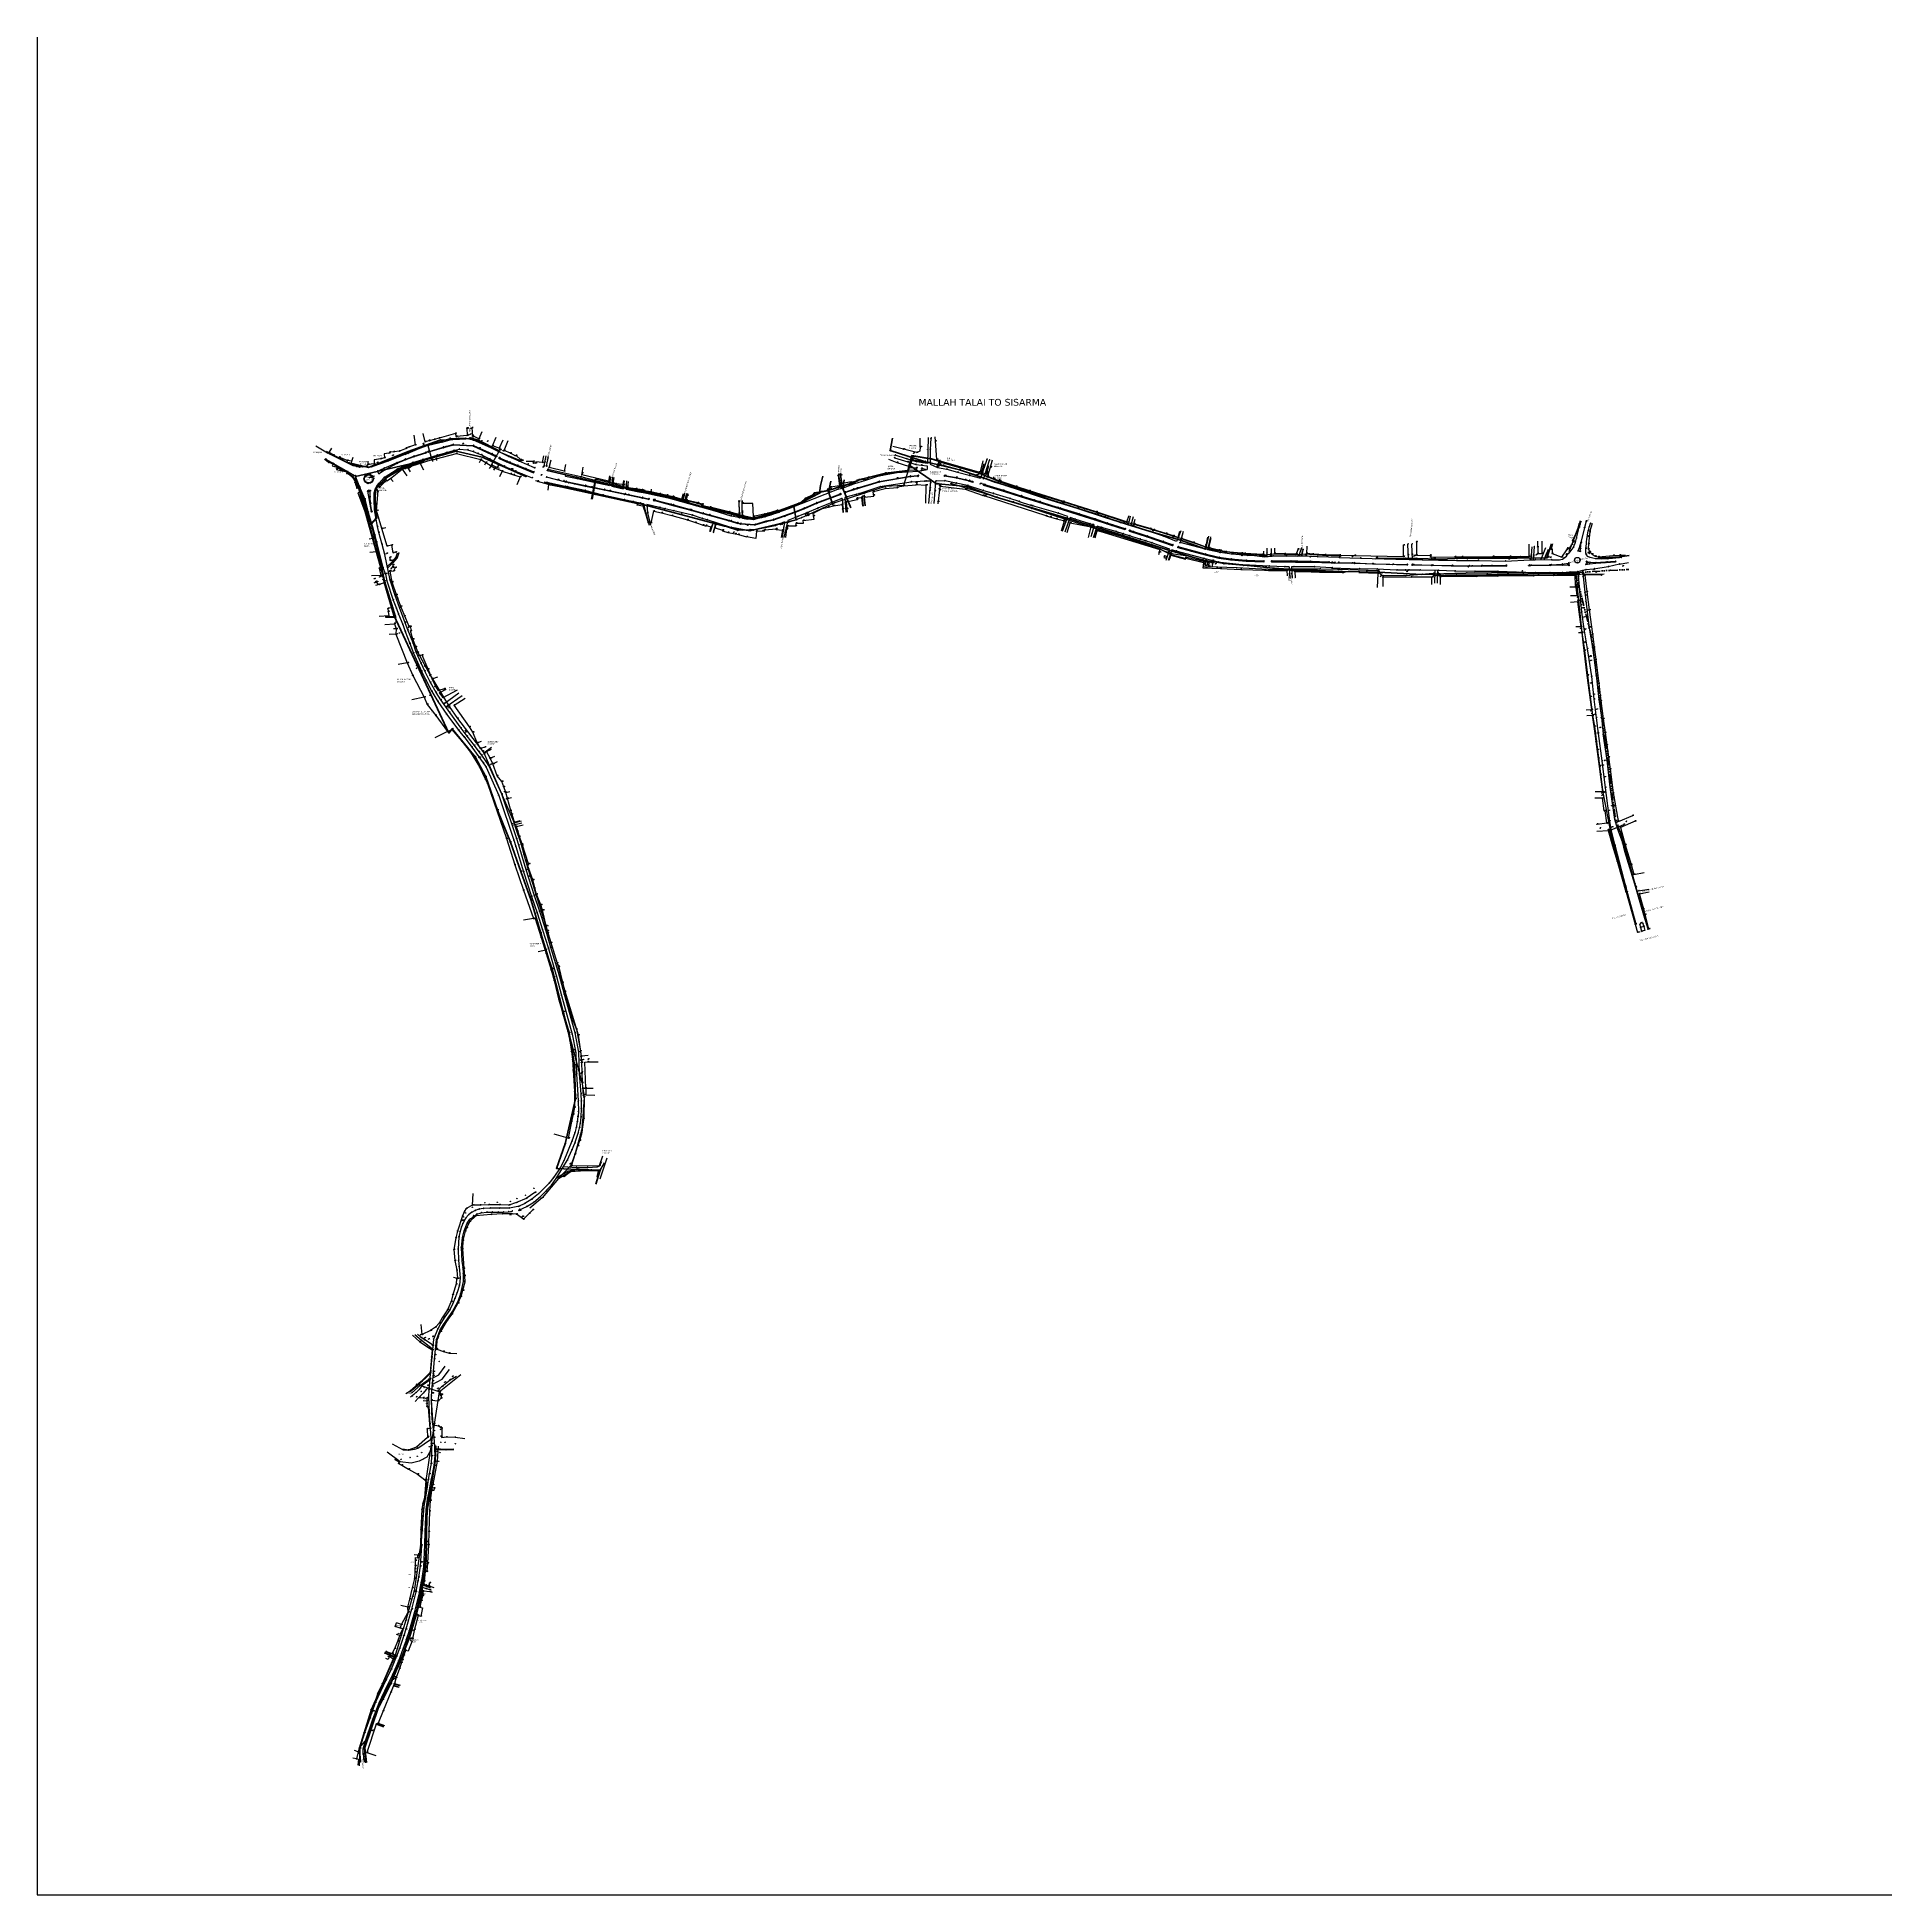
# Model space of a CAD drawing. Extents: x -8268 to 23638, y -6524 to 6806.
# Drawn here: x -2922 to -178, y 4059 to 6806 of the extents above; entities that cross this region are included whole.
import ezdxf

# ---------------------------------------------------------------- set-up
doc = ezdxf.new("R2010")
doc.units = 0
doc.header["$MEASUREMENT"] = 0
doc.header["$PDMODE"] = 35
doc.header["$PDSIZE"] = 0.5
for name, pattern in [('ACAD_ISO02W100', [15, 12, -3]), ('ACAD_ISO14W100', [24, 12, -3, 0, -3, 0, -3, 0, -3]), ('DASHED', [0.75, 0.5, -0.25]), ('DOT2', [0.125, 0, -0.125])]:
    doc.linetypes.add(name, pattern=pattern)
for name, color, linetype in [('2', 1, 'Continuous'), ('Contour', 3, 'DOT2'), ('DP', 7, 'Continuous')]:
    doc.layers.add(name, color=color, linetype=linetype)
for name, color, linetype, lineweight in [('B.L', 221, 'Continuous', 30), ('C.C.ROAD', 56, 'Continuous', 30), ('DIVIDER', 1, 'Continuous', 30), ('DRG', 6, 'Continuous', 30), ('EP', 5, 'Continuous', 30), ('H-T-LINE', 1, 'ACAD_ISO14W100', 40), ('KATCHA RASTA', 50, 'Continuous', 30), ('KSHARA LINE', 141, 'ACAD_ISO02W100', 18), ('NALA', 4, 'Continuous', 30), ('PILLAR', 7, 'Continuous', 35), ('ROAD', 9, 'Continuous', 30), ('S-B', 240, 'DASHED', 30), ('TEXT', 7, 'Continuous', 30)]:
    doc.layers.add(name, color=color, linetype=linetype, lineweight=lineweight)
doc.styles.get("Standard").update_dxf_attribs({"font": 'simplex.shx'})

# ---------------------------------------------------------------- blocks, each defined once
blk = doc.blocks.new('30-05-08')
for p in [(8458.7, 9501.9), (8392.8, 9455.5), (8405.3, 9465.7), (8406.7, 9459.4), (8302.5, 9431.7), (8304.2, 9429.3), (8305.2, 9436), (8308.4, 9426.3), (8312.8, 9429.9), (8314.2, 9437.7), (8314.3, 9440.9), (8318.3, 9432.7), (8320.6, 9427.5), (8323.9, 9434.7), (8325.5, 9440.9), (8327.3, 9429.6), (8330.5, 9435.7), (8332.7, 9444.3), (8335.4, 9430.4), (8338.3, 9441.3), (8340.1, 9436.3), (8341.8, 9427.1), (8343.4, 9430.6), (8351, 9445), (8352, 9430.6), (8354.3, 9441.4), (8354.4, 9436.2), (8358.6, 9427.9), (8360, 9430.4), (8367.4, 9430.9), (8368.3, 9440.9), (8368.9, 9436.4), (8369.6, 9428), (8370.5, 9446.3), (8371.4, 9428), (8373, 9431.7), (8379.4, 9427.3), (8379.5, 9444.5), (8380.1, 9450.5), (8383, 9432.7), (8384, 9439.4), (8393.7, 9450.7), (8398, 9428.4), (8403.6, 9433.8), (8292, 9402.5), (8295.9, 9402.1), (8297.9, 9408.8), (8299, 9418), (8299.5, 9424.8), (8299.9, 9413.7), (8301.1, 9423.4), (8302.1, 9402.8), (8303.4, 9402.3), (8304.7, 9421.9), (8305.6, 9407.1), (8306.7, 9414.2), (8310.3, 9416.7), (8310.5, 9420.1), (8314.6, 9423), (8315.6, 9425), (8319.2, 9425), (8388.1, 9423.9), (8389.8, 9420), (8286.9, 9375.4), (8289.7, 9392.6), (8293, 9375.8), (8294.3, 9393.7), (8298, 9378.4), (8299.4, 9376.2), (8299.7, 9392.8), (8300, 9388.7), (8288.4, 9359.1), (8291.1, 9344.7), (8293.7, 9359), (8294.5, 9349.8), (8299, 9358.1), (8300.3, 9348.4), (8301.4, 9347), (8290, 9323.9), (8290.8, 9332.2), (8292.2, 9332.2), (8295, 9322.6), (8296, 9333.1), (8300.8, 9340), (8301, 9327.8), (8302.4, 9336.4), (8282.9, 9298.4), (8285.1, 9295.3), (8285.2, 9308.4), (8288.3, 9302.8), (8290.2, 9293.3), (8291.5, 9311.6), (8292.8, 9295.7), (8293.4, 9300.3), (8296.9, 9309.9), (8297, 9305.5), (8299.1, 9314.6), (8264.9, 9266.2), (8267.5, 9266.4), (8269.5, 9273.9), (8271.5, 9264.1), (8273.3, 9275.7), (8276.4, 9269.5), (8277.4, 9272.7), (8277.5, 9286.2), (8280.8, 9286.2), (8283.7, 9279.4), (8284.8, 9283.5), (8236.5, 9238.6), (8237.3, 9248.9), (8238.6, 9244.9), (8238.7, 9240.6), (8239.9, 9249.3), (8243.5, 9244.4), (8243.7, 9241.4), (8249.4, 9242.8), (8252.3, 9255.4), (8255.2, 9234), (8255.5, 9233), (8255.6, 9246.3), (8256.7, 9242.6), (8259.5, 9260.1), (8260.9, 9241.7), (8262.3, 9244), (8263, 9258), (8263, 9246.4), (8266.7, 9256.3), (8267.2, 9254.1), (8250.6, 9229.2), (8253.5, 9216), (8254.7, 9228.5), (8254.7, 9226.7), (8255.2, 9226.6), (8258.1, 9212.9), (8259.1, 9219.4), (8259.8, 9228.5), (8260.3, 9227.1), (8260.4, 9228.7), (8261.6, 9227.9), (8265.2, 9209.6), (8271.2, 9224.3), (8279.9, 9221.7), (8238.6, 9179.8), (8249.2, 9182.8), (8249.5, 9189.9), (8250.8, 9183.9), (8250.9, 9183.3), (8251.2, 9184.1), (8251.5, 9193.3), (8251.8, 9192.1), (8252.3, 9195.5), (8256.4, 9191.8), (8256.4, 9188.7), (8256.6, 9194.5), (8256.6, 9181), (8257, 9194.8), (8273.3, 9178.8), (8281.1, 9182.6), (8284.6, 9187.3), (8221.4, 9164.5), (8221.9, 9165.6), (8224.7, 9163.4), (8225, 9158.5), (8230.7, 9163.5), (8231.5, 9157.2), (8235.5, 9156.2), (8235.9, 9176.7), (8237.5, 9174.5), (8238.2, 9165.1), (8239, 9174.1), (8241.5, 9156), (8242.8, 9171.1), (8246.6, 9151.5), (8246.7, 9155.5), (8248.5, 9174.7), (8249.2, 9158), (8249.7, 9168.1), (8249.9, 9167.6), (8253.5, 9158.3), (8253.8, 9152.1), (8254.2, 9162.8), (8255, 9177.6), (8255, 9172.9), (8262.9, 9169.4), (8263.2, 9166.2), (8263.6, 9151.3), (8264.9, 9164.6), (8265.4, 9160.5), (8267.2, 9159.4), (8267.8, 9160.2), (8268, 9155.2), (8269, 9160.8), (8269.1, 9172.6), (8246.7, 9147.5), (8246.7, 9143.4), (8248.6, 9141.9), (8250.2, 9133.2), (8254.1, 9133), (8247.2, 9109.7), (8247.7, 9097), (8249.5, 9098.9), (8251.1, 9110.5), (8251.4, 9117.1), (8251.5, 9110.3), (8252.8, 9096.1), (8255.2, 9119.9), (8256.1, 9114.9), (8256.3, 9116.1), (8256.7, 9107), (8257.5, 9117), (8257.5, 9097.2), (8263.8, 9114.4), (8267, 9109.1), (8267.2, 9112.6), (8267.5, 9099.1), (8269, 9110.7), (8269.2, 9097.3), (8276.1, 9098.1), (8288.5, 9097.7), (8219.2, 9078.6), (8231.3, 9083), (8232.7, 9069.4), (8239.3, 9074.8), (8250.3, 9083.4), (8253.5, 9087.9), (8253.5, 9084.9), (8253.9, 9070.1), (8258.5, 9084.3), (8258.8, 9079.7), (8259, 9070.3), (8261.9, 9076.9), (8265.5, 9079.2), (8266.1, 9074.8), (8267.5, 9090.1), (8273.8, 9090), (8275.1, 9078.8), (8289.1, 9087.9), (8199.9, 9064.4), (8204.7, 9058.7), (8205.7, 9061), (8208.6, 9065), (8209.6, 9056), (8219.8, 9050.3), (8222.1, 9067.5), (8233.2, 9042.9), (8241.9, 9065.4), (8250.3, 9043.2), (8253, 9058.5), (8255.2, 9042.3), (8257.7, 9055.8), (8261.3, 9062), (8264.5, 9061.9), (8243.6, 9034.5), (8245.1, 9033.5), (8246.7, 9020.5), (8246.9, 9029.4), (8248.9, 9034.9), (8250.8, 9019.6), (8253.8, 9036.3), (8253.9, 9018.8), (8254.5, 9022.7), (8255.2, 9027.7), (8257, 9027.7), (8257.6, 9022.3), (8239.6, 8991.1), (8241, 8999.9), (8241.8, 8992.5), (8244.2, 9010.8), (8244.4, 9006.4), (8245.6, 8990.6), (8246.8, 8990.1), (8247.5, 8990.2), (8248, 9005.6), (8249.3, 9005.3), (8250.1, 9005.2), (8250.6, 8988.2), (8251.9, 9003.9), (8237.9, 8960.6), (8239.4, 8958.8), (8244.2, 8958.1), (8245.4, 8958.4), (8246.1, 8958.4), (8249.5, 8958.1), (8237.4, 8936.8), (8238, 8937.8), (8238.9, 8937.9), (8244, 8938.1), (8245.5, 8938.2), (8246.4, 8938.1), (8246.5, 8942.6), (8249.2, 8938.5), (8229.9, 8907.4), (8230.2, 8915.1), (8233.3, 8919.2), (8233.7, 8923.1), (8235.3, 8925.7), (8237.1, 8906.8), (8238.1, 8912.5), (8242.5, 8905.9), (8244.2, 8906.5), (8244.4, 8905.3), (8245.3, 8904.8), (8248, 8911.2), (8228.8, 8888.4), (8229.4, 8897.9), (8229.5, 8902.7), (8233.3, 8885.1), (8234.4, 8890.7), (8238.9, 8884.8), (8239.8, 8888.5), (8240.2, 8884.5), (8240.9, 8884), (8241.6, 8880.4), (8242.9, 8884.5), (8244.1, 8898.9), (8245.1, 8878.5), (8246.8, 8898.9), (8247.1, 8876.3), (8249.7, 8877.5), (8251, 8882), (8221.6, 8858.2), (8225.5, 8874.8), (8225.7, 8861.7), (8228.1, 8870), (8230.3, 8869), (8230.4, 8869.5), (8235.6, 8859.8), (8235.8, 8867.6), (8236, 8869), (8236.8, 8859.7), (8238.6, 8856.1), (8239.4, 8864.7), (8240.2, 8863.8), (8240.9, 8863.6), (8241.4, 8869.8), (8245.7, 8873.5), (8250.5, 8875), (8251.4, 8871.8), (8251.8, 8868.9), (8209.3, 8820.6), (8215.9, 8826.7), (8218.7, 8846.1), (8219.4, 8838.6), (8224.2, 8843.1), (8228.9, 8839.7), (8229.8, 8836.6), (8230.9, 8836.4), (8231.7, 8834.6), (8233.8, 8833.9), (8236.2, 8846.1), (8237.7, 8833), (8200.1, 8817.7), (8204, 8796.1), (8206.8, 8804.2), (8207.3, 8815.2), (8207.8, 8806.5), (8211.3, 8813.9), (8212.6, 8804), (8215.8, 8813.7), (8216.5, 8797.8), (8216.6, 8798.7), (8219.7, 8802.2), (8220.1, 8803.4), (8220.6, 8801.8), (8220.7, 8806.8), (8220.7, 8806.8), (8220.9, 8803.2), (8221, 8811.8), (8221.2, 8800), (8223.3, 8799.9), (8224, 8811.7), (8224.2, 8811.5), (8225.6, 8799.4), (8228.6, 8813), (8191, 8772.7), (8191.5, 8773.5), (8191.6, 8776.1), (8195.7, 8777.5), (8197, 8769.9), (8198.8, 8774.7), (8199, 8771.7), (8199.2, 8785), (8201.7, 8773.8), (8205.1, 8767), (8206.1, 8784.8), (8210.4, 8768.3), (8211.8, 8784.7), (8212.6, 8775.2), (8212.7, 8781), (8213.4, 8780.4), (8215, 8782.2), (8193.9, 8754.6), (8193.9, 8741.6), (8196.5, 8746.8), (8196.6, 8742.2), (8197, 8746.1), (8197.3, 8741.9), (8197.7, 8745.6), (8197.7, 8740.3), (8198.8, 8743.1), (8201.3, 8742.3), (8204, 8758.8), (8204.4, 8757.9), (8206.3, 8755.3), (8209.2, 8764.4), (8174.5, 8718.7), (8176.8, 8722.2), (8180.2, 8710.9), (8181.1, 8733), (8186, 8738), (8188.2, 8726.1), (8188.6, 8730.7), (8188.9, 8725.4), (8193.4, 8732.2), (8193.5, 8720.5), (8197.6, 8729.6), (8198.2, 8731.3), (8198.7, 8733), (8164.1, 8689.6), (8164.3, 8694.7), (8166.1, 8692.5), (8166.2, 8695.8), (8170.4, 8704.8), (8171.3, 8689.4), (8171.3, 8689.3), (8173.3, 8695.4), (8174.9, 8698.4), (8175.4, 8697.8), (8176.2, 8704.5), (8180.9, 8710.6), (8181.6, 8709.1), (8182.2, 8692.9), (8153.9, 8660.4), (8154.3, 8660.2), (8162.2, 8682), (8165, 8669.5), (8166, 8663.7), (8167, 8680.5), (8172, 8673.3), (8173.1, 8673.8), (8174.8, 8674.8), (8145, 8632.1), (8146.9, 8637.6), (8147.4, 8638), (8147.5, 8629.4), (8152.7, 8636.6), (8152.8, 8628.6), (8154, 8638.3), (8155, 8638.1), (8155.7, 8647), (8156.8, 8646.8), (8158.2, 8631.1), (8158.7, 8651.2), (8142.6, 8621.8), (8147.3, 8620)]:
    blk.add_point(p)
at = {"layer": 'B.L', "linetype": 'Continuous'}
for p, q in [((8256.3, 9116.1), (8263.8, 9114.4)), ((8263.8, 9114.4), (8267.2, 9112.6)), ((8267.2, 9112.6), (8269, 9110.7)), ((8269, 9110.7), (8269.2, 9097.3))]:
    blk.add_line(p, q, dxfattribs=at)
for points in [[(8314.3, 9440.9), (8305.2, 9436), (8302.5, 9431.7), (8299.5, 9424.8), (8292, 9402.5), (8289.7, 9392.6), (8286.9, 9375.4), (8288.4, 9359.1), (8291.1, 9344.7), (8292.2, 9332.2), (8286.1, 9333.7)], [(8239, 9174.1), (8250.9, 9183.3)], [(8246.7, 9147.5), (8246.7, 9143.4), (8248.6, 9141.9), (8251.1, 9110.5), (8247.2, 9109.7)], [(8191, 8772.7), (8191.5, 8773.5), (8197, 8769.9), (8181.1, 8733), (8174.5, 8718.7), (8166.2, 8695.8)]]:
    blk.add_lwpolyline(points, dxfattribs=at)
at = {"layer": 'C.C.ROAD', "linetype": 'Continuous'}
for p, q in [((8238.9, 8937.9), (8237.1, 8906.8)), ((8237.1, 8906.8), (8234.4, 8890.7)), ((8233.3, 8885.1), (8230.4, 8869.5)), ((8234.4, 8890.7), (8233.3, 8885.1)), ((8251.4, 8871.8), (8237.4, 8876.1)), ((8251, 8875), (8238.3, 8879.3)), ((8230.3, 8869), (8224.2, 8843.1)), ((8230.4, 8869.5), (8230.3, 8869)), ((8224.2, 8843.1), (8215.8, 8813.7)), ((8212.6, 8804), (8206.1, 8784.8)), ((8215.8, 8813.7), (8212.6, 8804)), ((8201.7, 8773.8), (8193.9, 8754.6)), ((8206.1, 8784.8), (8201.7, 8773.8)), ((8193.9, 8754.6), (8186, 8738)), ((8186, 8738), (8170.4, 8704.8)), ((8170.4, 8704.8), (8162.2, 8682)), ((8154.3, 8660.2), (8147.4, 8638)), ((8162.2, 8682), (8154.3, 8660.2)), ((8147.4, 8638), (8147.5, 8629.4))]:
    blk.add_line(p, q, dxfattribs=at)
for points in [[(8152.8, 8628.6), (8152.7, 8636.6), (8155.7, 8647), (8167, 8680.5), (8176.2, 8704.5), (8188.6, 8730.7), (8193.9, 8741.6), (8196.5, 8746.8), (8205.1, 8767), (8211.8, 8784.7), (8216.5, 8797.8), (8216.6, 8798.7), (8221, 8811.8), (8228.9, 8839.7), (8235.8, 8867.6), (8236, 8869), (8238.9, 8884.8), (8239.8, 8888.5), (8242.5, 8905.9), (8244, 8938.1), (8244.2, 8958.1)], [(8238.9, 8937.9), (8239.4, 8958.8)]]:
    blk.add_lwpolyline(points, dxfattribs=at)
at = {"layer": 'DRG', "linetype": 'Continuous'}
for p, q in [((8235.5, 9156.2), (8241.5, 9156)), ((8241.4, 9152), (8246.6, 9151.5)), ((8241.5, 9156), (8246.7, 9155.5)), ((8246.7, 9155.5), (8246.6, 9151.5)), ((8246.6, 9151.5), (8246.7, 9147.5)), ((8266, 9161.3), (8265.4, 9160.5)), ((8267.2, 9159.4), (8265.4, 9160.5)), ((8267.8, 9160.2), (8266, 9161.3)), ((8267.8, 9160.2), (8267.2, 9159.4)), ((8254.5, 9022.7), (8253.9, 9018.8)), ((8257.1, 9018.5), (8253.9, 9018.8)), ((8257.6, 9022.3), (8254.5, 9022.7)), ((8257.6, 9022.3), (8257.1, 9018.5)), ((8249.5, 8958.1), (8249.2, 8938.5)), ((8249.2, 8938.5), (8248, 8911.2)), ((8249.7, 8877.5), (8251, 8882)), ((8249.7, 8877.5), (8257.3, 8875.4)), ((8218.7, 8846.1), (8208.1, 8848.7)), ((8209.3, 8820.6), (8202.1, 8823.1)), ((8207.3, 8815.2), (8200.1, 8817.7)), ((8189.6, 8768.9), (8186.2, 8770.4)), ((8191, 8772.7), (8189.3, 8773.6)), ((8191, 8772.7), (8189.6, 8768.9)), ((8145, 8632.1), (8142.6, 8621.8)), ((8142.6, 8621.8), (8137.3, 8622.6))]:
    blk.add_line(p, q, dxfattribs=at)
for points in [[(8371.4, 9426.2), (8371.4, 9428), (8369.6, 9428), (8369.6, 9426.2)], [(8218.7, 8846.1), (8221.6, 8858.2), (8225.5, 8874.8), (8228.8, 8888.4), (8229.4, 8897.9), (8229.5, 8902.7), (8229.9, 8907.4), (8230.2, 8915.1), (8230.2, 8919.7), (8233.3, 8919.2), (8233.7, 8923.1), (8228, 8923.4)], [(8255.3, 8867.7), (8251.8, 8868.9), (8241.4, 8869.8), (8240.2, 8863.8), (8240.9, 8863.6), (8238.6, 8856.1), (8236.2, 8846.1), (8240.4, 8845.3), (8237.7, 8833)], [(8233.8, 8833.9), (8228.2, 8811.6), (8225.6, 8799.4), (8223.3, 8799.9), (8222.7, 8797), (8225, 8796.6), (8219, 8781), (8215, 8782.2), (8212.6, 8775.2), (8210.4, 8768.3), (8209.2, 8764.4), (8206.3, 8755.3), (8201.3, 8742.3), (8198.7, 8733), (8207.3, 8730.8)], [(8200.1, 8817.7), (8202.1, 8823.1)], [(8207.3, 8815.2), (8209.3, 8820.6)], [(8233.8, 8833.9), (8237.7, 8833)], [(8197.6, 8729.6), (8193.5, 8720.5), (8182.2, 8692.9), (8174.8, 8674.8), (8184.1, 8671.2)], [(8197.6, 8729.6), (8205.3, 8727.7)], [(8172, 8673.3), (8158.2, 8631.1), (8171.1, 8626.5)], [(8172, 8673.3), (8182.5, 8668.9)], [(8145, 8632.1), (8139.8, 8633.9)]]:
    blk.add_lwpolyline(points, dxfattribs=at)
at = {"layer": 'EP', "linetype": 'Continuous'}
for points in [[(8264.9, 9164.6), (8296.9, 9190.3)], [(8264.9, 9164.6), (8257.5, 9117), (8245.1, 9033.5), (8238, 8937.8), (8228.1, 8870), (8225.7, 8861.7), (8215.9, 8826.7), (8199, 8771.7), (8183.9, 8778)], [(8264.9, 9164.6), (8230.8, 9176)], [(8146.9, 8637.6), (8158.7, 8651.2), (8165, 8669.5), (8171.3, 8689.3), (8181.6, 8709.1), (8193.4, 8732.2), (8204.4, 8757.9), (8221.2, 8800), (8231.7, 8834.6), (8239.4, 8864.7), (8244.2, 8906.5), (8246.5, 8942.6)], [(8199, 8771.7), (8176.8, 8722.2), (8164.3, 8694.7), (8146.9, 8637.6), (8147.3, 8620), (8146.8, 8611.4)]]:
    blk.add_lwpolyline(points, dxfattribs=at)
at = {"layer": 'KATCHA RASTA', "linetype": 'Continuous'}
for points in [[(8201.4, 8772.8), (8198.5, 8773.8), (8191.2, 8775.1), (8184.8, 8779.5)], [(8202, 8774.7), (8199, 8775.7), (8192, 8777), (8185.9, 8781.2)]]:
    blk.add_lwpolyline(points, dxfattribs=at)
at = {"layer": 'KSHARA LINE', "linetype": 'Continuous'}
for p, q in [((8204.2, 8807.9), (8203.2, 8805.5)), ((8206.8, 8804.2), (8203.2, 8805.5)), ((8207.8, 8806.5), (8204.2, 8807.9)), ((8207.8, 8806.5), (8206.8, 8804.2))]:
    blk.add_line(p, q, dxfattribs=at)
at = {"layer": 'NALA', "linetype": 'Continuous'}
for p, q in [((8238.7, 9240.6), (8228.8, 9249.1)), ((8238.6, 9244.9), (8233, 9250.2)), ((8243.7, 9241.4), (8238.6, 9244.9)), ((8254.7, 9228.5), (8238.7, 9240.6)), ((8255.2, 9234), (8243.7, 9241.4))]:
    blk.add_line(p, q, dxfattribs=at)
for points in [[(8251.1, 9181.8), (8240, 9174.2), (8235.1, 9167.7), (8227.7, 9160.6), (8222.8, 9156.7)], [(8254.8, 9175.5), (8269.6, 9183.4), (8280.3, 9197.8)], [(8255.8, 9185.3), (8264.4, 9189.8), (8274, 9202.6)], [(8250.1, 9171), (8245.6, 9168.1), (8241.4, 9162.6), (8234, 9155.1), (8229.3, 9150.5)], [(8269.2, 9097.3), (8276.1, 9098.1), (8288.5, 9097.7), (8303, 9095.4)], [(8253.4, 9079.4), (8246.6, 9067.9), (8235.4, 9062), (8223.5, 9059.2), (8207.4, 9061.3), (8188, 9075.6)], [(8252.4, 9093.9), (8233.3, 9081), (8228.2, 9079.2), (8220.2, 9077.8), (8212.2, 9078.2), (8196.1, 9087.2)], [(8260.3, 9084.3), (8259.3, 9062.2), (8253.7, 9027.8)], [(8263.3, 9084.2), (8262.3, 9061.9), (8255.9, 9027.5)], [(8258.9, 9080.7), (8265.6, 9080.2), (8275.1, 9079.8), (8286.9, 9080.3)], [(8253.7, 9027.8), (8249.3, 9005.3), (8246.8, 8990.1), (8245.4, 8958.4), (8245.5, 8938.2), (8244.4, 8905.3), (8240.2, 8884.5), (8235.6, 8859.8), (8229.8, 8836.6), (8220.1, 8803.4), (8219.7, 8802.2), (8212.7, 8781), (8204, 8758.8), (8197, 8746.1), (8196.6, 8742.2), (8188.2, 8726.1), (8180.2, 8710.9), (8174.9, 8698.4), (8173.3, 8695.4), (8156.8, 8646.8), (8154, 8638.3), (8156, 8615.9)], [(8255.9, 9027.5), (8253.8, 9021.7), (8250.1, 9005.2), (8247.5, 8990.2), (8246.1, 8958.4), (8246.4, 8938.1), (8245.3, 8904.8), (8242.8, 8894.9), (8240.9, 8884), (8236.8, 8859.7), (8230.9, 8836.4), (8220.9, 8803.2), (8220.6, 8801.8), (8213.4, 8780.4), (8204.4, 8757.9), (8197.7, 8745.6), (8197.3, 8741.9), (8188.9, 8725.4), (8180.9, 8710.6), (8175.4, 8697.8), (8155, 8638.1), (8157.6, 8616.3)]]:
    blk.add_lwpolyline(points, dxfattribs=at)
at = {"layer": 'ROAD', "linetype": 'Continuous'}
for p, q in [((8147.5, 8629.4), (8148.7, 8616.7)), ((8152.8, 8628.6), (8154, 8616.8))]:
    blk.add_line(p, q, dxfattribs=at)
for points in [[(8384, 9439.4), (8368.9, 9436.4), (8354.4, 9436.2), (8340.1, 9436.3), (8330.5, 9435.7), (8323.9, 9434.7), (8318.3, 9432.7), (8312.8, 9429.9), (8308.4, 9426.3), (8304.7, 9421.9), (8299.9, 9413.7), (8297.9, 9408.8), (8295.9, 9402.1), (8294.3, 9393.7), (8293, 9375.8), (8293.7, 9359), (8294.5, 9349.8), (8296, 9333.1), (8295, 9322.6), (8291.5, 9311.6), (8288.3, 9302.8), (8285.1, 9295.3), (8280.8, 9286.2), (8273.3, 9275.7), (8267.5, 9266.4), (8263, 9258), (8256.7, 9242.6), (8252.3, 9195.5), (8251.8, 9192.1), (8251.2, 9184.1), (8249.9, 9167.6), (8249.2, 9158), (8250.2, 9133.2), (8251.4, 9117.1), (8251.5, 9110.3), (8252.8, 9096.1), (8253.5, 9084.9), (8253.9, 9070.1), (8253, 9058.5), (8250.3, 9043.2), (8248.9, 9034.9), (8246.7, 9020.5), (8244.4, 9006.4), (8241.8, 8992.5), (8239.4, 8958.8)], [(8244.2, 8958.1), (8245.6, 8990.6), (8248, 9005.6), (8250.8, 9019.6), (8253.8, 9036.3), (8255.2, 9042.3), (8257.7, 9055.8), (8259, 9070.3), (8258.8, 9079.7), (8258.5, 9084.3), (8257.5, 9097.2), (8256.7, 9107), (8256.1, 9114.9), (8255.2, 9119.9), (8254.1, 9133), (8253.5, 9158.3), (8255, 9177.6), (8256.4, 9191.8), (8256.6, 9194.5), (8258.1, 9212.9), (8260.9, 9241.7), (8266.7, 9256.3), (8271.5, 9264.1), (8277.4, 9272.7), (8284.8, 9283.5), (8290.2, 9293.3), (8293.4, 9300.3), (8296.9, 9309.9), (8301, 9327.8), (8300.8, 9340), (8300.3, 9348.4), (8299, 9358.1), (8298, 9378.4), (8299.7, 9392.8), (8302.1, 9402.8), (8306.7, 9414.2), (8310.5, 9420.1), (8314.6, 9423), (8320.6, 9427.5), (8327.3, 9429.6), (8335.4, 9430.4), (8343.4, 9430.6), (8352, 9430.6), (8360, 9430.4), (8367.4, 9430.9), (8373, 9431.7)], [(8221.4, 9164.5), (8235.9, 9176.7), (8249.5, 9189.9), (8251.8, 9192.1)], [(8224.7, 9163.4), (8237.5, 9174.5), (8249.2, 9182.8), (8251.2, 9184.1)], [(8197.9, 8730.3), (8206, 8728.2)], [(8198.4, 8732.3), (8206.5, 8730.2)], [(8172.9, 8673.3), (8182.8, 8669.6)], [(8173.3, 8674.3), (8183.2, 8670.5)]]:
    blk.add_lwpolyline(points, dxfattribs=at)
at = {"layer": 'S-B', "linetype": 'Continuous'}
for p, q in [((8269.1, 9172.6), (8281.1, 9182.6)), ((8281.1, 9182.6), (8290.7, 9187.6)), ((8256.3, 9116.1), (8253.8, 9152.1)), ((8253.8, 9152.1), (8263.6, 9151.3)), ((8263.2, 9166.2), (8269.1, 9172.6)), ((8269, 9160.8), (8263.2, 9166.2)), ((8263.6, 9151.3), (8268, 9155.2)), ((8268, 9155.2), (8269, 9160.8)), ((8260.7, 9079.6), (8258.8, 9079.7)), ((8248, 8911.2), (8246.8, 8898.9)), ((8241.6, 8880.4), (8249.7, 8877.5)), ((8211.3, 8813.9), (8207.3, 8815.2)), ((8207.8, 8806.5), (8211.3, 8813.9)), ((8142.6, 8621.8), (8145.7, 8621.3)), ((8145.7, 8621.3), (8144.9, 8612.4))]:
    blk.add_line(p, q, dxfattribs=at)
for points in [[(8406.7, 9459.4), (8393.7, 9450.7), (8379.5, 9444.5), (8368.3, 9440.9), (8354.3, 9441.4), (8338.3, 9441.3), (8325.5, 9440.9), (8314.3, 9440.9), (8315.2, 9458.1)], [(8369.6, 9428), (8358.6, 9427.9), (8341.8, 9427.1), (8319.2, 9425), (8310.3, 9416.7), (8305.6, 9407.1), (8303.4, 9402.3), (8300, 9388.7), (8299.4, 9376.2), (8301.4, 9347), (8302.4, 9336.4), (8302.9, 9326.7), (8297, 9305.5), (8292.8, 9295.7), (8283.7, 9279.4), (8276.4, 9269.5), (8267.2, 9254.1), (8263, 9246.4), (8262.3, 9244), (8260.4, 9228.7), (8261.6, 9227.9), (8271.2, 9224.3), (8279.9, 9221.7), (8291.4, 9221.2)], [(8403.6, 9433.8), (8398, 9428.4), (8389.8, 9420), (8379.4, 9427.3), (8371.4, 9428)], [(8290.8, 9332.2), (8290, 9323.9), (8285.2, 9308.4), (8282.9, 9298.4), (8277.5, 9286.2), (8269.5, 9273.9), (8264.9, 9266.2), (8259.5, 9260.1), (8252.3, 9255.4), (8239.9, 9249.3), (8238.6, 9264.5)], [(8225.6, 9248.4), (8236.5, 9238.6), (8250.6, 9229.2)], [(8254.7, 9226.7), (8253.5, 9216), (8251.5, 9193.3), (8238.6, 9179.8), (8221.9, 9165.6), (8215.8, 9161.5)], [(8250.6, 9229.2), (8254.7, 9226.7)], [(8247.2, 9109.7), (8247.7, 9097), (8231.3, 9083), (8219.2, 9078.6), (8211.4, 9079.7)], [(8258.8, 9079.7), (8265.5, 9079.2), (8275.1, 9078.8), (8286.9, 9079.3)], [(8199.9, 9064.4), (8205.7, 9061), (8204.7, 9058.7), (8209.6, 9056), (8219.8, 9050.3), (8233.2, 9042.9), (8243.6, 9034.5), (8246.9, 9029.4), (8244.2, 9010.8), (8241, 8999.9), (8239.6, 8991.1), (8237.9, 8960.6), (8237.4, 8936.8), (8235.3, 8925.7), (8233.7, 8923.1)], [(8253.9, 9018.8), (8251.9, 9003.9), (8250.6, 8988.2), (8249.5, 8958.1)], [(8246.8, 8898.9), (8244.1, 8898.9), (8242.9, 8884.5), (8241.6, 8880.4)], [(8209.3, 8820.6), (8219.4, 8838.6), (8218.7, 8846.1)], [(8189.8, 8779.7), (8195.7, 8777.5), (8199.2, 8785), (8204, 8796.1), (8206.8, 8804.2), (8202.1, 8805.9)], [(8166.2, 8695.8), (8164.1, 8689.6), (8153.9, 8660.4), (8145, 8632.1)]]:
    blk.add_lwpolyline(points, dxfattribs=at)
at = {"layer": '2'}
for s, p in [('ST24', (8458.7, 9501.9)), ('SB', (8406.7, 9459.4)), ('BL', (8299.5, 9424.8)), ('BL', (8302.5, 9431.7)), ('BL', (8305.2, 9436)), ('R', (8308.4, 9426.3)), ('R', (8312.8, 9429.9)), ('BLC', (8314.3, 9440.9)), ('R', (8315.6, 9425)), ('R', (8318.3, 9432.7)), ('SB', (8319.2, 9425)), ('R', (8320.6, 9427.5)), ('R', (8323.9, 9434.7)), ('SB', (8325.5, 9440.9)), ('R', (8327.3, 9429.6)), ('R', (8330.5, 9435.7)), ('R', (8335.4, 9430.4)), ('SB', (8338.3, 9441.3)), ('R', (8340.1, 9436.3)), ('SB', (8341.8, 9427.1)), ('R', (8343.4, 9430.6)), ('R', (8352, 9430.6)), ('SB', (8354.3, 9441.4)), ('R', (8354.4, 9436.2)), ('SB', (8358.6, 9427.9)), ('R', (8360, 9430.4)), ('R', (8367.4, 9430.9)), ('SB', (8368.3, 9440.9)), ('R', (8368.9, 9436.4)), ('CH', (8369.6, 9428)), ('CH', (8371.4, 9428)), ('R', (8373, 9431.7)), ('SB', (8379.4, 9427.3)), ('SB', (8379.5, 9444.5)), ('ST25', (8383, 9432.7)), ('R', (8384, 9439.4)), ('SB', (8393.7, 9450.7)), ('SB', (8398, 9428.4)), ('SB', (8403.6, 9433.8)), ('BL', (8292, 9402.5)), ('R', (8295.9, 9402.1)), ('R', (8297.9, 9408.8)), ('ST26', (8299, 9418)), ('R', (8299.9, 9413.7)), ('R', (8302.1, 9402.8)), ('SB', (8303.4, 9402.3)), ('R', (8304.7, 9421.9)), ('SB', (8305.6, 9407.1)), ('R', (8306.7, 9414.2)), ('SB', (8310.3, 9416.7)), ('R', (8310.5, 9420.1)), ('R', (8314.6, 9423)), ('EPC', (8388.1, 9423.9)), ('SB', (8389.8, 9420)), ('BL', (8286.9, 9375.4)), ('BL', (8289.7, 9392.6)), ('R', (8293, 9375.8)), ('R', (8294.3, 9393.7)), ('R', (8298, 9378.4)), ('BL', (8299.4, 9376.2)), ('R', (8299.7, 9392.8)), ('SB', (8300, 9388.7)), ('BL', (8288.4, 9359.1)), ('BL', (8291.1, 9344.7)), ('R', (8293.7, 9359)), ('R', (8294.5, 9349.8)), ('R', (8299, 9358.1)), ('R', (8300.3, 9348.4)), ('SB', (8301.4, 9347)), ('SB', (8290, 9323.9)), ('SB', (8290.8, 9332.2)), ('BLC', (8292.2, 9332.2)), ('R', (8295, 9322.6)), ('R', (8296, 9333.1)), ('ST27', (8299.1, 9314.6)), ('R', (8300.8, 9340)), ('R', (8301, 9327.8)), ('SB', (8302.4, 9336.4)), ('SB', (8282.9, 9298.4)), ('R', (8285.1, 9295.3)), ('SB', (8285.2, 9308.4)), ('R', (8288.3, 9302.8)), ('R', (8290.2, 9293.3)), ('R', (8291.5, 9311.6)), ('SB', (8292.8, 9295.7)), ('R', (8293.4, 9300.3)), ('R', (8296.9, 9309.9)), ('SB', (8297, 9305.5)), ('SB', (8259.5, 9260.1)), ('SB', (8264.9, 9266.2)), ('R', (8267.5, 9266.4)), ('SB', (8269.5, 9273.9)), ('R', (8271.5, 9264.1)), ('R', (8273.3, 9275.7)), ('SB', (8276.4, 9269.5)), ('R', (8277.4, 9272.7)), ('SB', (8277.5, 9286.2)), ('R', (8280.8, 9286.2)), ('SB', (8283.7, 9279.4)), ('R', (8284.8, 9283.5)), ('SB', (8236.5, 9238.6)), ('KR', (8237.3, 9248.9)), ('N', (8238.6, 9244.9)), ('N', (8238.7, 9240.6)), ('SB', (8239.9, 9249.3)), ('KR', (8243.5, 9244.4)), ('N', (8243.7, 9241.4)), ('KR', (8249.4, 9242.8)), ('SB', (8252.3, 9255.4)), ('N', (8255.2, 9234)), ('CU', (8255.5, 9233)), ('ST28', (8255.6, 9246.3)), ('R', (8256.7, 9242.6)), ('R', (8260.9, 9241.7)), ('SB', (8262.3, 9244)), ('R', (8263, 9258)), ('SB', (8263, 9246.4)), ('R', (8266.7, 9256.3)), ('SB', (8267.2, 9254.1)), ('SB', (8250.6, 9229.2)), ('SB', (8253.5, 9216)), ('SB', (8254.7, 9226.7)), ('N', (8254.7, 9228.5)), ('CU', (8255.2, 9226.6)), ('R', (8258.1, 9212.9)), ('CU', (8259.1, 9219.4)), ('CU', (8259.8, 9228.5)), ('SB', (8260.4, 9228.7)), ('N', (8260.3, 9227.1)), ('SB', (8261.6, 9227.9)), ('SB', (8271.2, 9224.3)), ('SB', (8279.9, 9221.7)), ('SB', (8238.6, 9179.8)), ('R', (8249.2, 9182.8)), ('R', (8249.5, 9189.9)), ('STP', (8250.8, 9183.9)), ('CU', (8250.9, 9183.3)), ('R', (8251.2, 9184.1)), ('SB', (8251.5, 9193.3)), ('R', (8251.8, 9192.1)), ('R', (8252.3, 9195.5)), ('R', (8255, 9177.6)), ('R', (8256.4, 9191.8)), ('CU', (8256.4, 9188.7)), ('N', (8256.6, 9181)), ('R', (8256.6, 9194.5)), ('CU', (8257, 9194.8)), ('KR', (8273.3, 9178.8)), ('SB', (8281.1, 9182.6)), ('KR', (8284.6, 9187.3)), ('R', (8221.4, 9164.5)), ('SB', (8221.9, 9165.6)), ('R', (8224.7, 9163.4)), ('N', (8225, 9158.5)), ('N', (8230.7, 9163.5)), ('N', (8231.5, 9157.2)), ('BC', (8235.5, 9156.2)), ('R', (8235.9, 9176.7)), ('R', (8237.5, 9174.5)), ('N', (8238.2, 9165.1)), ('BL', (8239, 9174.1)), ('BC', (8241.5, 9156)), ('N', (8242.8, 9171.1)), ('BC', (8246.6, 9151.5)), ('BC', (8246.7, 9155.5)), ('N', (8248.5, 9174.7)), ('R', (8249.2, 9158)), ('CU', (8249.7, 9168.1)), ('R', (8249.9, 9167.6)), ('R', (8253.5, 9158.3)), ('SB', (8253.8, 9152.1)), ('ST29', (8254.2, 9162.8)), ('CU', (8255, 9172.9)), ('KR', (8262.9, 9169.4)), ('SB', (8263.2, 9166.2)), ('SB', (8263.6, 9151.3)), ('EPC', (8264.9, 9164.6)), ('CH', (8265.4, 9160.5)), ('CH', (8267.2, 9159.4)), ('CH', (8267.8, 9160.2)), ('SB', (8268, 9155.2)), ('SB', (8269.1, 9172.6)), ('SB', (8269, 9160.8)), ('BL', (8246.7, 9147.5)), ('BL', (8246.7, 9143.4)), ('BL', (8248.6, 9141.9)), ('R', (8250.2, 9133.2)), ('R', (8254.1, 9133)), ('SB', (8247.2, 9109.7)), ('SB', (8247.7, 9097)), ('BL', (8251.1, 9110.5)), ('R', (8251.4, 9117.1)), ('PU', (8251.5, 9110.3)), ('PU', (8252.8, 9096.1)), ('R', (8255.2, 9119.9)), ('PU', (8256.1, 9114.9)), ('SB', (8256.3, 9116.1)), ('PU', (8256.7, 9107)), ('PU', (8257.5, 9097.2)), ('EP', (8257.5, 9117)), ('BL', (8263.8, 9114.4)), ('BL', (8267.2, 9112.6)), ('BL', (8269, 9110.7)), ('BL', (8269.2, 9097.3)), ('N', (8276.1, 9098.1)), ('N', (8288.5, 9097.7)), ('SB', (8219.2, 9078.6)), ('SB', (8231.3, 9083)), ('PU', (8253.5, 9084.9)), ('ST30', (8253.5, 9087.9)), ('PU', (8253.9, 9070.1)), ('PU', (8258.5, 9084.3)), ('PU', (8258.8, 9079.7)), ('PU', (8259, 9070.3)), ('N', (8261.9, 9076.9)), ('SB', (8265.5, 9079.2)), ('SB', (8275.1, 9078.8)), ('SB', (8199.9, 9064.4)), ('SB', (8204.7, 9058.7)), ('SB', (8205.7, 9061)), ('SB', (8209.6, 9056)), ('SB', (8219.8, 9050.3)), ('SB', (8233.2, 9042.9)), ('PU', (8250.3, 9043.2)), ('PU', (8253, 9058.5)), ('PU', (8255.2, 9042.3)), ('PU', (8257.7, 9055.8)), ('N', (8261.3, 9062)), ('SB', (8243.6, 9034.5)), ('EP', (8245.1, 9033.5)), ('R', (8246.7, 9020.5)), ('SB', (8246.9, 9029.4)), ('R', (8248.9, 9034.9)), ('R', (8250.8, 9019.6)), ('R', (8253.8, 9036.3)), ('BC', (8253.9, 9018.8)), ('BC', (8254.5, 9022.7)), ('N', (8255.2, 9027.7)), ('BC', (8257.6, 9022.3)), ('SB', (8239.6, 8991.1)), ('SB', (8241, 8999.9)), ('R', (8241.8, 8992.5)), ('SB', (8244.2, 9010.8)), ('R', (8244.4, 9006.4)), ('R', (8245.6, 8990.6)), ('N', (8246.8, 8990.1)), ('N', (8247.5, 8990.2)), ('R', (8248, 9005.6)), ('N', (8249.3, 9005.3)), ('N', (8250.1, 9005.2)), ('SB', (8250.6, 8988.2)), ('SB', (8251.9, 9003.9)), ('SB', (8237.9, 8960.6)), ('CC', (8239.4, 8958.8)), ('CC', (8244.2, 8958.1)), ('N', (8245.4, 8958.4)), ('N', (8246.1, 8958.4)), ('BC', (8249.5, 8958.1)), ('SB', (8237.4, 8936.8)), ('EP', (8238, 8937.8)), ('CC', (8238.9, 8937.9)), ('CC', (8244, 8938.1)), ('N', (8245.5, 8938.2)), ('N', (8246.4, 8938.1)), ('EP', (8246.5, 8942.6)), ('BC', (8249.2, 8938.5)), ('BC', (8229.5, 8902.7)), ('BC', (8229.9, 8907.4)), ('BC', (8230.2, 8915.1)), ('BC', (8233.3, 8919.2)), ('BC', (8233.7, 8923.1)), ('SB', (8235.3, 8925.7)), ('CC', (8237.1, 8906.8)), ('ST31', (8238.1, 8912.5)), ('CC', (8242.5, 8905.9)), ('EP', (8244.2, 8906.5)), ('N', (8244.4, 8905.3)), ('N', (8245.3, 8904.8)), ('BC', (8248, 8911.2)), ('BC', (8225.5, 8874.8)), ('BC', (8228.8, 8888.4)), ('BC', (8229.4, 8897.9)), ('CC', (8233.3, 8885.1)), ('CC', (8234.4, 8890.7)), ('CC', (8238.9, 8884.8)), ('CC', (8239.8, 8888.5)), ('N', (8240.2, 8884.5)), ('N', (8240.9, 8884)), ('SB', (8241.6, 8880.4)), ('SB', (8242.9, 8884.5)), ('SB', (8244.1, 8898.9)), ('TP', (8245.1, 8878.5)), ('SB', (8246.8, 8898.9)), ('CC', (8247.1, 8876.3)), ('BC', (8249.7, 8877.5)), ('CC', (8250.5, 8875)), ('BC', (8251, 8882)), ('BC', (8221.6, 8858.2)), ('EP', (8225.7, 8861.7)), ('EP', (8228.1, 8870)), ('CC', (8230.3, 8869)), ('CC', (8230.4, 8869.5)), ('N', (8235.6, 8859.8)), ('CC', (8235.8, 8867.6)), ('CC', (8236, 8869)), ('N', (8236.8, 8859.7)), ('BC', (8238.6, 8856.1)), ('EP', (8239.4, 8864.7)), ('BS', (8240.2, 8863.8)), ('BS', (8240.9, 8863.6)), ('BS', (8241.4, 8869.8)), ('CC', (8245.7, 8873.5)), ('CC', (8251.4, 8871.8)), ('BC', (8251.8, 8868.9)), ('BC', (8209.3, 8820.6)), ('EP', (8215.9, 8826.7)), ('BCS', (8218.7, 8846.1)), ('SB', (8219.4, 8838.6)), ('CC', (8224.2, 8843.1)), ('CC', (8228.9, 8839.7)), ('N', (8229.8, 8836.6)), ('N', (8230.9, 8836.4)), ('EP', (8231.7, 8834.6)), ('SC', (8233.8, 8833.9)), ('BC', (8236.2, 8846.1)), ('SC', (8237.7, 8833)), ('BC', (8200.1, 8817.7)), ('SB', (8204, 8796.1)), ('TI', (8206.8, 8804.2)), ('BC', (8207.3, 8815.2)), ('TI', (8207.8, 8806.5)), ('SB', (8211.3, 8813.9)), ('CC', (8212.6, 8804)), ('CC', (8215.8, 8813.7)), ('CC', (8216.5, 8797.8)), ('CC', (8216.6, 8798.7)), ('N', (8219.7, 8802.2)), ('N', (8220.1, 8803.4)), ('ST32', (8220.7, 8806.8)), ('ST32', (8220.7, 8806.8)), ('N', (8220.6, 8801.8)), ('N', (8220.9, 8803.2)), ('CC', (8221, 8811.8)), ('EP', (8221.2, 8800)), ('BC', (8223.3, 8799.9)), ('HP', (8224, 8811.7)), ('TBM3', (8224.2, 8811.5)), ('BC', (8225.6, 8799.4)), ('SC', (8228.6, 8813)), ('BC', (8191, 8772.7)), ('SB', (8191.5, 8773.5)), ('KR', (8191.6, 8776.1)), ('SB', (8195.7, 8777.5)), ('BL', (8197, 8769.9)), ('KR', (8198.8, 8774.7)), ('DP', (8199, 8771.7)), ('SB', (8199.2, 8785)), ('CC', (8201.7, 8773.8)), ('CC', (8205.1, 8767)), ('CC', (8206.1, 8784.8)), ('BC', (8210.4, 8768.3)), ('CC', (8211.8, 8784.7)), ('BC', (8212.6, 8775.2)), ('N', (8212.7, 8781)), ('N', (8213.4, 8780.4)), ('BC', (8215, 8782.2)), ('CC', (8186, 8738)), ('CC', (8193.9, 8754.6)), ('CC', (8193.9, 8741.6)), ('CC', (8196.5, 8746.8)), ('N', (8196.6, 8742.2)), ('N', (8197, 8746.1)), ('N', (8197.3, 8741.9)), ('N', (8197.7, 8745.6)), ('CH', (8197.7, 8740.3)), ('CH', (8198.8, 8743.1)), ('BC', (8201.3, 8742.3)), ('N', (8204, 8758.8)), ('NE', (8204.4, 8757.9)), ('BC', (8206.3, 8755.3)), ('BC', (8209.2, 8764.4)), ('BL', (8174.5, 8718.7)), ('EP', (8176.8, 8722.2)), ('N', (8180.2, 8710.9)), ('N', (8180.9, 8710.6)), ('BL', (8181.1, 8733)), ('N', (8188.2, 8726.1)), ('CC', (8188.6, 8730.7)), ('N', (8188.9, 8725.4)), ('EP', (8193.4, 8732.2)), ('BC', (8193.5, 8720.5)), ('BC', (8197.6, 8729.6)), ('R', (8198.2, 8731.3)), ('BC', (8198.7, 8733)), ('SB', (8164.1, 8689.6)), ('EP', (8164.3, 8694.7)), ('ST33', (8166.1, 8692.5)), ('SB', (8166.2, 8695.8)), ('CC', (8170.4, 8704.8)), ('EP', (8171.3, 8689.4)), ('EP', (8171.3, 8689.3)), ('N', (8173.3, 8695.4)), ('N', (8174.9, 8698.4)), ('N', (8175.4, 8697.8)), ('CC', (8176.2, 8704.5)), ('EP', (8181.6, 8709.1)), ('BC', (8182.2, 8692.9)), ('SB', (8153.9, 8660.4)), ('CC', (8154.3, 8660.2)), ('CC', (8162.2, 8682)), ('EP', (8165, 8669.5)), ('HP', (8166, 8663.7)), ('CC', (8167, 8680.5)), ('BC', (8172, 8673.3)), ('R', (8173.1, 8673.8)), ('BC', (8174.8, 8674.8)), ('BC', (8145, 8632.1)), ('EPC', (8146.9, 8637.6)), ('CC', (8147.4, 8638)), ('R', (8147.5, 8629.4)), ('CC', (8152.7, 8636.6)), ('R', (8152.8, 8628.6)), ('N', (8154, 8638.3)), ('N', (8155, 8638.1)), ('CC', (8155.7, 8647)), ('N', (8156.8, 8646.8)), ('BC', (8158.2, 8631.1)), ('EP', (8158.7, 8651.2)), ('BC', (8142.6, 8621.8)), ('EP', (8147.3, 8620))]:
    blk.add_text(s, height=1, dxfattribs=at).set_placement(p)
at = {"layer": 'TEXT', "linetype": 'Continuous', "char_height": 1, "width": 1.004, "attachment_point": 1}
for s, insert in [('{\\fVerdana|b0|i0|c0|p34;CHABUTRA}', (8367.6, 9427.5)), ('{\\fVerdana|b0|i0|c0|p34;PAOU}', (8241.8, 9154.4)), ('{\\fVerdana|b0|i0|c0|p34;PAOU}', (8254.8, 9021.1)), ('{\\fTimes New Roman|b0|i0|c0|p18;GOVT.SCONDARY SCHOOL SISARMA}', (8233.5, 8827.9))]:
    blk.add_mtext(s, dxfattribs=dict(at, insert=insert))
at = {"layer": 'TEXT', "attachment_point": 1}
for s, insert, char_height, width in [('{\\fVerdana|b0|i0|c0|p34;TO BUJRA}', (8218.6, 9162.3), 1, 10.633), ('{\\fTimes New Roman|b0|i0|c0|p18;RIVER}', (8203.2, 9073.1), 2, 10.633), ('{\\fVerdana|b0|i0|c0|p34;SHOPS}', (8223, 8913.6), 1, 5.072), ('{\\fVerdana|b0|i0|c0|p34;SHOPS}', (8218.9, 8894.6), 1, 5.072), ('{\\fVerdana|b0|i0|c0|p34;SHOPS}', (8219, 8876.1), 1, 5.072), ('{\\fVerdana|b0|i0|c0|p34;BUS\\PSTEND}', (8242.1, 8867.3), 1, 5.072), ('{\\fVerdana|b0|i0|c0|p34;URINAL}', (8202.3, 8807.3), 1, 5.072), ('{\\fVerdana|b0|i0|c0|p34;SHOPS}', (8202.8, 8819.5), 1, 5.072), ('{\\fVerdana|b0|i0|c0|p34;SAHKARI\\PSAMETI}', (8225.4, 8798.4), 1.6, 1.982)]:
    blk.add_mtext(s, dxfattribs=dict(at, insert=insert, char_height=char_height, width=width))
at = {"layer": 'TEXT', "insert": (8152.6, 8623.4), "char_height": 2, "width": 18.384, "attachment_point": 1, "rotation": 272.3599}
blk.add_mtext('{\\fVerdana|b0|i0|c0|p34;TO UNDARY}', dxfattribs=at)

msp = doc.modelspace()

# ---------------------------------------------------------------- linework, layer by layer
for p in [(-2334.74, 6211.54), (-2327.534, 6213.458), (-2326.39, 6210.365), (-2311.909, 6212.564), (-2307.939, 6211.181), (-2303.32, 6219.975), (-2301.992, 6215.881), (-2301.964, 6215.891), (-2301.644, 6215.051), (-2299.495, 6212.985), (-2288.471, 6212.888), (-2286.705, 6228.096), (-2286.057, 6217.083), (-2284.728, 6228.004), (-2283.875, 6218.043), (-2282.884, 6213.086), (-2282.884, 6213.086), (-2280.924, 6219.04), (-2280.688, 6227.616), (-2278.649, 6228.578), (-2278.045, 6212.863), (-2277.819, 6216.868), (-2277.774, 6215.569), (-2276.729, 6210.232), (-2269.563, 6210.335), (-2268.654, 6212.466), (-1599.679, 6213.211), (-2495.259, 6182.222), (-2492.553, 6191.186), (-2490.244, 6190.17), (-2483.94, 6188.355), (-2475.753, 6184.078), (-2475.186, 6185.189), (-2472.398, 6182.234), (-2413.733, 6182.911), (-2408.287, 6184.318), (-2401.742, 6191.205), (-2400.361, 6192.451), (-2397.883, 6183.711), (-2396.172, 6187.786), (-2394.443, 6193.166), (-2386.331, 6193.962), (-2377.135, 6189.402), (-2376.304, 6197.948), (-2374.174, 6193.114), (-2373.752, 6190.588), (-2373.393, 6193.385), (-2372.23, 6200.116), (-2367.114, 6194.97), (-2364.952, 6186.653), (-2364.846, 6185.627), (-2362.746, 6203.226), (-2356.391, 6198.647), (-2354.224, 6200.215), (-2353.41, 6200.443), (-2352.651, 6200.786), (-2351.964, 6200.261), (-2350.989, 6205.276), (-2350.362, 6204.169), (-2349.649, 6200.887), (-2348.156, 6207.891), (-2348.135, 6191.637), (-2347.179, 6192.296), (-2347.032, 6191.334), (-2346.926, 6191.913), (-2344.329, 6202.7), (-2343.977, 6192.776), (-2343.86, 6193.339), (-2343.63, 6192.406), (-2342.27, 6209.607), (-2332.044, 6182.833), (-2330.506, 6188.302), (-2321.962, 6207.563), (-2321.465, 6199.912), (-2321.014, 6199.017), (-2317.648, 6200.398), (-2316.282, 6192.304), (-2307.091, 6203.8), (-2306.847, 6202.809), (-2306.005, 6195.042), (-2302.23, 6194.014), (-2301.721, 6190.854), (-2297.936, 6196.838), (-2292.308, 6204.973), (-2285.372, 6196.103), (-2277.224, 6201.714), (-2276.996, 6193.587), (-2276.841, 6202.594), (-2270.191, 6190.841), (-2267.917, 6198.678), (-2264.703, 6188.448), (-2264.509, 6209.379), (-2263.758, 6185.332), (-2263.002, 6184.904), (-2255.708, 6208.847), (-2252.814, 6182.523), (-2249.342, 6188.818), (-2249.169, 6190.028), (-2248.571, 6201.77), (-2246.64, 6197.157), (-2245.378, 6187.241), (-2243.329, 6185.686), (-2242.739, 6186.552), (-2242.542, 6186.031), (-2239.719, 6194.957), (-2239.107, 6193.267), (-2238.739, 6184.034), (-2238.595, 6183.362), (-2238.549, 6198.298), (-2238.107, 6184.175), (-2237.811, 6196.561), (-2236.174, 6195.921), (-2232.858, 6194.712), (-2231.471, 6194.89), (-2224.889, 6186.224), (-2221.856, 6191.063), (-2213.529, 6187.766), (-1660.009, 6194.825), (-1653.639, 6184.389), (-1652.858, 6187.945), (-1640.342, 6196.987), (-1635.809, 6182.856), (-1625.447, 6190.935), (-1620.795, 6192.234), (-1615.457, 6200.606), (-1604.515, 6196.908), (-1600.873, 6196.667), (-1593.003, 6209.093), (-2496.204, 6181.56), (-2490.906, 6177.977), (-2485.752, 6175.792), (-2484.176, 6175.099), (-2479.119, 6168.117), (-2479.003, 6170.247), (-2473.204, 6166.824), (-2472.841, 6167.442), (-2464.399, 6177.723), (-2463.861, 6163.741), (-2463.368, 6180.147), (-2461.926, 6160.98), (-2461.63, 6176.189), (-2457.766, 6174.64), (-2457.182, 6175.444), (-2456.445, 6156.532), (-2453.33, 6173.219), (-2451.88, 6157.824), (-2451.061, 6156.681), (-2449.871, 6172.625), (-2449.27, 6171.213), (-2448.122, 6171.533), (-2446.75, 6171.392), (-2445.122, 6170.19), (-2442.588, 6171.817), (-2440.597, 6171.375), (-2437.152, 6157.302), (-2434.876, 6171.365), (-2432.287, 6174.304), (-2432.143, 6170.133), (-2430.664, 6154.844), (-2429.906, 6159.68), (-2427.127, 6170.834), (-2426.983, 6156.523), (-2423.604, 6175.465), (-2418.98, 6177.081), (-2418.778, 6164.306), (-2416.312, 6160.679), (-2408.935, 6154.923), (-2408.789, 6168.691), (-2408.132, 6166.115), (-2405.804, 6155.676), (-2404.849, 6154.964), (-2402.652, 6179.495), (-2399.97, 6182.112), (-2390.372, 6176.89), (-2389.826, 6175.705), (-2389.793, 6167.511), (-2382.06, 6167.561), (-2381.888, 6169.246), (-2380.278, 6167.956), (-2380.063, 6171.886), (-2379.258, 6180.771), (-2377.799, 6181.991), (-2377.725, 6167.986), (-2377.333, 6181.095), (-2373.384, 6168.651), (-2368.109, 6174.206), (-2367.716, 6173.24), (-2366.407, 6177.547), (-2366.022, 6176.338), (-2364.654, 6174.166), (-2355.925, 6176.991), (-2351.781, 6181.824), (-2348.752, 6181.172), (-2348.708, 6180.587), (-2346.566, 6181.9), (-2345.527, 6181.898), (-2338.385, 6181.023), (-2337.901, 6181.003), (-2265.989, 6181.895), (-2258.21, 6177.26), (-2250.674, 6172.238), (-2250.107, 6173.665), (-2245.078, 6169.039), (-2240.404, 6171.688), (-2234.393, 6164.697), (-2231.112, 6171.791), (-2227.914, 6178.296), (-2227.623, 6179.364), (-2223.313, 6177.201), (-2221.627, 6160.418), (-2220.95, 6167.519), (-2220.95, 6167.519), (-2217.272, 6159.122), (-2214.431, 6164.403), (-2211.701, 6171.685), (-2211.471, 6172.791), (-2209.053, 6179.215), (-2207.418, 6156.268), (-2206.643, 6179.889), (-2206.616, 6181.053), (-2205.91, 6160.006), (-2204.911, 6180.222), (-2200.303, 6167.792), (-2199.96, 6167.668), (-2199.068, 6156.538), (-2196.594, 6174.87), (-2188.201, 6178.72), (-2187.911, 6162.192), (-2187.759, 6176.128), (-2187.636, 6163.281), (-2186.155, 6169.315), (-2184.346, 6176.57), (-2176.44, 6158.697), (-2174.673, 6177.444), (-2173.728, 6170.528), (-2172.009, 6172.328), (-2168.659, 6155.593), (-2168.431, 6171.702), (-2167.433, 6165.425), (-2166.841, 6166.975), (-2164.717, 6170.132), (-2142.611, 6164.558), (-2140.458, 6157.322), (-2125.024, 6155.815), (-2117.676, 6156.044), (-2116.488, 6159.13), (-2115.839, 6161.773), (-1737.249, 6157.857), (-1736.302, 6159.422), (-1733.898, 6159.937), (-1732.936, 6158.42), (-1692.673, 6155.323), (-1678.354, 6156.949), (-1671.33, 6158.513), (-1667.047, 6160.746), (-1667.03, 6161.771), (-1650, 6177.341), (-1649.539, 6162.551), (-1634.465, 6164.614), (-1634.398, 6165.486), (-1633.966, 6178.31), (-1633.225, 6165.574), (-1632.333, 6173.786), (-1630.581, 6157.08), (-1630.391, 6155.963), (-1627.604, 6181.452), (-1622.204, 6174.399), (-1621.584, 6165.383), (-1621.264, 6178.547), (-1621.208, 6169.389), (-1619.393, 6157.603), (-1618.981, 6158.135), (-1618.909, 6157.104), (-1618.313, 6157.622), (-1617.814, 6179.207), (-1614.58, 6164.842), (-1613.657, 6173.305), (-1613.641, 6166.062), (-1613.32, 6168.749), (-1612.467, 6177.146), (-1609.29, 6178.864), (-1607.842, 6166.683), (-1604.957, 6178.227), (-1600.909, 6178.506), (-1590.924, 6181.693), (-1590.304, 6171.852), (-1589.956, 6169.837), (-1589.92, 6173.497), (-1589.038, 6171.477), (-1588.952, 6175.407), (-1587.954, 6177.971), (-1587.373, 6179.776), (-1586.287, 6174.486), (-1581.641, 6173.029), (-1579.923, 6157.558), (-1579.482, 6158.15), (-1579.474, 6157.093), (-1578.581, 6157.525), (-1576.46, 6167.435), (-1561.727, 6155.374), (-1560.3, 6163.131), (-1557.735, 6166.483), (-1542.954, 6158.702), (-1532.728, 6158.81), (-1528.747, 6162.949), (-1525.159, 6162.195), (-1523.11, 6163.411), (-1519.092, 6161.421), (-1517.647, 6159.898), (-1517.589, 6156.469), (-1517.006, 6181.608), (-1516.241, 6162.744), (-1515.67, 6156.398), (-1515.614, 6157.597), (-1515.359, 6155.556), (-1513.204, 6180.704), (-1511.4, 6170.379), (-2452.785, 6151.293), (-2452.077, 6148.114), (-2451.011, 6148.336), (-2450.658, 6144.092), (-2450.338, 6148.616), (-2449.278, 6149.637), (-2449.17, 6139.204), (-2445.904, 6142.304), (-2445.551, 6140.263), (-2443.647, 6133.753), (-2433.585, 6134.87), (-2432.573, 6146.084), (-2431.741, 6135.877), (-2431.657, 6134.664), (-2429.345, 6135.273), (-2424.823, 6153.304), (-2423.429, 6132.615), (-2422.792, 6130.394), (-2421.667, 6138.958), (-2421.659, 6130.318), (-2421.512, 6138.424), (-2421.027, 6137.141), (-2420.704, 6138.041), (-2420.235, 6136.314), (-2418.955, 6143.068), (-2418.585, 6133.81), (-2418.011, 6142.078), (-2416.709, 6146.15), (-2415.818, 6140.798), (-2414.393, 6146.584), (-2412.575, 6147.742), (-2411.836, 6147.067), (-2407.679, 6148.728), (-2406.873, 6152.008), (-2399.265, 6153.855), (-2189.653, 6154.682), (-2181.809, 6149.393), (-2181.723, 6149.8), (-2168.16, 6147.881), (-2165.697, 6144.718), (-2151.88, 6151.491), (-2151.485, 6151.503), (-2147.58, 6141.26), (-2146.532, 6141.876), (-2143.047, 6150.04), (-2140.823, 6141.767), (-2139.943, 6148.163), (-2139.728, 6149.174), (-2137.673, 6141.294), (-2135.553, 6147.024), (-2126.789, 6145.471), (-2123.212, 6153.407), (-2111.726, 6135.904), (-2110.927, 6142.05), (-2110.814, 6143.071), (-2104.308, 6131.921), (-2104.277, 6132.314), (-2102.179, 6141.047), (-2097.999, 6150.033), (-2095.954, 6147.845), (-2095.711, 6149.477), (-2095.606, 6129.908), (-2095.543, 6130.205), (-2087.338, 6129.17), (-2085.041, 6129.21), (-2083.416, 6136.463), (-2083.357, 6136.427), (-2083.085, 6137.447), (-2079.41, 6144.458), (-2076.93, 6149.625), (-2076.919, 6144.459), (-2075.104, 6135.22), (-2074.53, 6147.88), (-2071.428, 6146.759), (-2070.486, 6143.639), (-2070.04, 6145.642), (-2069.829, 6146.214), (-2066.714, 6145.649), (-2059.537, 6139.491), (-2056.792, 6141.994), (-2055.663, 6144.618), (-2054.515, 6143.845), (-2054.001, 6144.134), (-2052.721, 6129.771), (-2052.311, 6130.795), (-2050.357, 6142.407), (-2049.366, 6138.398), (-2048.392, 6139.233), (-2048.231, 6139.947), (-2048.035, 6129.451), (-2043.752, 6136.478), (-2036.19, 6138.511), (-2031.997, 6134.045), (-2026.979, 6136.743), (-2024.694, 6135.047), (-2024.38, 6135.551), (-2022.836, 6132.36), (-2014.387, 6133.919), (-2014.355, 6131.342), (-2007.601, 6131.426), (-2007.297, 6129.226), (-2000.996, 6131.052), (-1989.965, 6128.593), (-1964.985, 6127.876), (-1961.922, 6128.295), (-1960.112, 6128.471), (-1773.747, 6130.236), (-1773.665, 6129.763), (-1773.015, 6131.269), (-1772.801, 6131.821), (-1772.386, 6127.892), (-1764.692, 6131.919), (-1762.108, 6133.884), (-1753.38, 6135.716), (-1753.133, 6135.905), (-1753.008, 6136.256), (-1751.223, 6133.811), (-1748.245, 6140.872), (-1747.955, 6138.074), (-1737.284, 6137.769), (-1735.455, 6129.876), (-1735.242, 6142.619), (-1735.159, 6141.996), (-1734.686, 6140.826), (-1734.454, 6147.313), (-1733.658, 6130.844), (-1733.298, 6129.907), (-1733.13, 6130.464), (-1732.389, 6147.378), (-1731.929, 6139.012), (-1731.305, 6146.345), (-1730.308, 6138.837), (-1728.215, 6140.268), (-1726.911, 6133.016), (-1726.605, 6133.665), (-1726.418, 6132.696), (-1718.91, 6146.971), (-1718.582, 6145.459), (-1717.622, 6144.28), (-1717.138, 6147.937), (-1714.278, 6137.99), (-1713.766, 6148.003), (-1713.636, 6137.07), (-1713.527, 6147.398), (-1712.519, 6146.46), (-1710.783, 6129.903), (-1709.335, 6150.435), (-1709.204, 6139.516), (-1708.827, 6138.493), (-1708.284, 6149.958), (-1707.888, 6139.536), (-1706.846, 6151.715), (-1706.508, 6131.131), (-1699.896, 6152.154), (-1699.738, 6153.177), (-1698.803, 6127.364), (-1698.788, 6128.309), (-1698.233, 6131.743), (-1696.28, 6151.949), (-1696.018, 6151.366), (-1694.323, 6152.811), (-1693.794, 6152.356), (-1692.53, 6154.42), (-1685.037, 6134.112), (-1684.964, 6134.31), (-1684.525, 6129.129), (-1678.556, 6148.279), (-1676.42, 6149.311), (-1676.242, 6148.249), (-1675.259, 6141.424), (-1667.679, 6138.671), (-1667.184, 6142.005), (-1649.83, 6154.21), (-1649.234, 6140.096), (-1640.166, 6143.534), (-1639.657, 6142.848), (-1628.807, 6148.471), (-1621.835, 6144.219), (-1621.463, 6144.741), (-1621.318, 6147.458), (-1608.816, 6149.526), (-1607.402, 6143.552), (-1607.153, 6149.602), (-1605.479, 6144.22), (-1601.149, 6136.214), (-1600.904, 6139.3), (-1600.283, 6147.122), (-1593.586, 6135.237), (-1593.438, 6135.575), (-1592.441, 6149.663), (-1591.622, 6145.789), (-1589.275, 6145.588), (-1587.752, 6138.378), (-1587.053, 6143.211), (-1586.818, 6137.971), (-1586.734, 6136.8), (-1586.087, 6142.389), (-1585.809, 6143.325), (-1579.344, 6150.031), (-1570.228, 6146.039), (-1562.594, 6146.507), (-1561.93, 6154.314), (-1549.401, 6151.789), (-1548.897, 6137.714), (-1548.154, 6138.833), (-1547.416, 6139.507), (-1546.735, 6138.295), (-1546.411, 6141.853), (-1545.508, 6143.104), (-1543.37, 6149.668), (-1543.086, 6150.712), (-1527.041, 6145.726), (-1527.041, 6145.726), (-1522.806, 6136.02), (-1522.705, 6128.382), (-1522.138, 6144.706), (-1521.949, 6144.027), (-1521.661, 6144.977), (-1520.697, 6144.156), (-1520.691, 6131.681), (-1520.504, 6127.993), (-1520.393, 6128.606), (-1518.389, 6153.063), (-1518.255, 6129.14), (-1507.683, 6131.474), (-1507.388, 6153.114), (-1499.702, 6149.087), (-1498.631, 6150.144), (-1497.738, 6146.08), (-1493.042, 6135.661), (-1492.583, 6134.728), (-1492.009, 6135.667), (-1489.974, 6143.408), (-1474.328, 6138.875), (-1473.882, 6140.249), (-1473.638, 6141.79), (-1466.583, 6127.412), (-1466.468, 6127.754), (-1465.626, 6135.608), (-1462.454, 6135.662), (-1454.489, 6133.95), (-1454.15, 6135.294), (-1438.577, 6128.195), (-2439.957, 6122.728), (-2439.469, 6125.045), (-2437.177, 6122.959), (-2432.395, 6103.13), (-2429.682, 6126.51), (-2428.909, 6116.796), (-2428.081, 6104.616), (-2427.443, 6104.242), (-2427.154, 6104.704), (-2423.649, 6122.26), (-2423.106, 6107.516), (-2421.636, 6105.665), (-2421.567, 6107.397), (-2420.884, 6105.81), (-2420.742, 6106.182), (-2420.216, 6106.453), (-2053.679, 6122.208), (-2040.656, 6119.174), (-2034.482, 6114.632), (-2034.419, 6116.613), (-2030.101, 6117.287), (-2026.843, 6124.344), (-2026.733, 6125.433), (-2026, 6113.019), (-2025.91, 6115.352), (-2025.294, 6114.311), (-2024.116, 6112.375), (-2022.079, 6102.031), (-2021.731, 6102.138), (-2019.965, 6112.802), (-2018.926, 6102.687), (-2018.018, 6123.298), (-2017.558, 6122.623), (-2017.396, 6123.536), (-2017.081, 6123.014), (-2012.541, 6111.949), (-2010.267, 6122.068), (-2009.983, 6105.493), (-2009.741, 6121.472), (-2009.532, 6120.926), (-2009.126, 6121.919), (-2001.31, 6110.837), (-1998.202, 6102.98), (-1993.525, 6108.725), (-1988.768, 6125.164), (-1985.263, 6115.022), (-1981.573, 6125.681), (-1981.035, 6126.342), (-1981.008, 6113.453), (-1980.733, 6114.509), (-1980.387, 6106.055), (-1970.989, 6120.003), (-1969.588, 6100.64), (-1968.627, 6123.078), (-1968.617, 6122.416), (-1968.594, 6120.856), (-1966.36, 6122.775), (-1963.215, 6122.557), (-1962.243, 6120.217), (-1961.748, 6121.516), (-1956.61, 6107.08), (-1954.336, 6106.286), (-1954.205, 6107.127), (-1949.056, 6114.274), (-1946.29, 6113.006), (-1945.001, 6116.657), (-1944.702, 6117.486), (-1938.928, 6114.904), (-1938.805, 6112.97), (-1938.518, 6113.573), (-1938.291, 6114.811), (-1938.098, 6115.738), (-1937.142, 6101.619), (-1936.906, 6102.553), (-1927.421, 6099.899), (-1927.171, 6108.631), (-1926.666, 6110.107), (-1926.661, 6110.599), (-1926.524, 6111.017), (-1921.205, 6106.302), (-1909.089, 6105.205), (-1898.578, 6104.101), (-1884.013, 6119.171), (-1883.743, 6102.51), (-1883.606, 6100.294), (-1883.088, 6102.545), (-1883.037, 6100.263), (-1878.875, 6102.449), (-1878.646, 6116.913), (-1846.351, 6100.701), (-1841.525, 6101.931), (-1836.586, 6099.822), (-1830.242, 6102.426), (-1827.448, 6106.486), (-1826.965, 6105.205), (-1826.803, 6104.181), (-1826.422, 6103.175), (-1812.323, 6109.472), (-1810.053, 6109.157), (-1805.979, 6111.887), (-1802.627, 6112.06), (-1801.046, 6104.103), (-1800.617, 6103.287), (-1796.092, 6116.703), (-1791.565, 6118.813), (-1791.179, 6118.36), (-1788.931, 6108.443), (-1788.677, 6108.618), (-1787.564, 6109.812), (-1786.973, 6108.996), (-1785.849, 6124.103), (-1785.581, 6100.88), (-1783.576, 6103.011), (-1782.295, 6102), (-1773.96, 6102.265), (-1769.213, 6117.494), (-1768.961, 6116.496), (-1767.359, 6109.611), (-1762.324, 6119.514), (-1760.37, 6109.084), (-1751.318, 6111.432), (-1744.089, 6113.404), (-1743.3, 6117.112), (-1733.003, 6123.565), (-1731.098, 6115.421), (-1730.437, 6116.703), (-1730.414, 6108.662), (-1729.923, 6108.744), (-1726.622, 6118.199), (-1725.967, 6109.061), (-1725.522, 6125.897), (-1724.782, 6119.181), (-1723.842, 6109.008), (-1709.184, 6124.495), (-1708.875, 6122.566), (-1702.472, 6125.544), (-1701.073, 6127.051), (-1698.258, 6126.264), (-1588.84, 6119.383), (-1503.168, 6125.966), (-1483.086, 6124.093), (-1478.619, 6118.635), (-1469.22, 6119.446), (-1466.484, 6126.684), (-1452.237, 6114.233), (-1450.55, 6109.273), (-1449.474, 6113.107), (-1446.954, 6120.586), (-1446.545, 6121.471), (-1439.429, 6118.93), (-1436.582, 6126.542), (-1433.119, 6125.194), (-1412.312, 6110.609), (-1411.527, 6102.197), (-1408.756, 6108.702), (-1408.462, 6109.737), (-1406.24, 6117.082), (-1404.886, 6116.801), (-1404.446, 6117.993), (-1403.569, 6119.421), (-1385.373, 6101.896), (-1382.003, 6109.285), (-1381.233, 6111.204), (-1381.164, 6101.146), (-1381.074, 6100.026), (-1372.639, 6106.435), (-1355.036, 6104.252), (-1354.242, 6100.666), (-1351.808, 6101.629), (-2435.009, 6098.622), (-2433.688, 6095.218), (-2430.353, 6081.771), (-2429.897, 6079.563), (-2429.162, 6079.71), (-2428.659, 6086.805), (-2428.137, 6085.47), (-2425.788, 6080.391), (-2420.469, 6095.618), (-2420.254, 6094.3), (-2418.653, 6082.438), (-2416.45, 6073.946), (-2412.06, 6079.562), (-2018.103, 6088.25), (-2013.761, 6088.054), (-1982.967, 6098.686), (-1960.146, 6092.268), (-1952.663, 6099.211), (-1948.246, 6088.753), (-1938.121, 6094.716), (-1937.016, 6084.54), (-1932.309, 6084.214), (-1930.953, 6092.475), (-1927.98, 6099.46), (-1927.927, 6099.065), (-1925.246, 6082.141), (-1923.232, 6084.706), (-1922.823, 6088.9), (-1919.514, 6080.617), (-1919.507, 6080.617), (-1918.638, 6085.679), (-1917.774, 6087.153), (-1917.756, 6087.162), (-1908.026, 6076.295), (-1907.889, 6077.154), (-1905.347, 6082.994), (-1900.173, 6073.959), (-1899.163, 6091.152), (-1899.132, 6091.172), (-1899.11, 6090.944), (-1895.668, 6081.293), (-1895.604, 6098.606), (-1895.523, 6090.953), (-1891.777, 6098.091), (-1891.745, 6073.903), (-1888.24, 6079.022), (-1886.937, 6096.868), (-1886.295, 6087.272), (-1885.957, 6088.191), (-1885.724, 6076.67), (-1885.623, 6078.201), (-1885.011, 6078.069), (-1884.096, 6099.498), (-1883.121, 6098.095), (-1882.712, 6095.247), (-1881.432, 6085.955), (-1881.162, 6086.929), (-1879.135, 6099.643), (-1878.946, 6095.821), (-1878.746, 6095.057), (-1878.671, 6077.456), (-1878.349, 6098.534), (-1871.368, 6093.568), (-1871.07, 6084.408), (-1868.142, 6077.745), (-1867.692, 6076.193), (-1865.974, 6093.438), (-1862.908, 6093.028), (-1862.675, 6077.089), (-1862.176, 6097.397), (-1862.08, 6096.363), (-1862.004, 6095.265), (-1861.929, 6094.216), (-1861.677, 6093.809), (-1860.426, 6093.958), (-1860.2, 6085.653), (-1860.167, 6084.645), (-1857.906, 6075.648), (-1857.472, 6078.171), (-1855.775, 6094.843), (-1849.847, 6096.145), (-1848.474, 6076.409), (-1845.533, 6077.729), (-1845.188, 6096.822), (-1843.204, 6089.562), (-1832.971, 6092.857), (-1832.688, 6091.969), (-1830.305, 6083.753), (-1828.756, 6078.135), (-1828.701, 6079.248), (-1822.739, 6085.529), (-1819.464, 6077.437), (-1818.42, 6074.993), (-1818.404, 6076.6), (-1817.459, 6081.682), (-1815.877, 6097.646), (-1815.652, 6073.61), (-1814.012, 6080.941), (-1812.947, 6079.282), (-1811.854, 6083.412), (-1811.701, 6088.378), (-1799.816, 6083.498), (-1799.262, 6087.523), (-1799.022, 6092.3), (-1796.857, 6097.31), (-1791.303, 6095.515), (-1788.656, 6091.734), (-1781.426, 6099.02), (-1773.363, 6098.384), (-1429.212, 6098.213), (-1422.855, 6096.953), (-1413.929, 6094.119), (-1403.426, 6091.711), (-1402.734, 6090.327), (-1401.55, 6093.341), (-1400.186, 6089.283), (-1396.022, 6088.692), (-1393.638, 6087.872), (-1393.596, 6093.527), (-1386.947, 6093.667), (-1368.669, 6085.708), (-1364.761, 6086.571), (-1363.058, 6081.959), (-1361.134, 6085.258), (-1361.134, 6085.258), (-1358.409, 6093.318), (-1357.31, 6092.354), (-1356.504, 6093.254), (-1355.055, 6075.655), (-1354.2, 6075.408), (-1353.571, 6076.692), (-1352.18, 6078.246), (-1347.612, 6081.177), (-1343.593, 6073.83), (-1342.761, 6096.678), (-1339.224, 6086.598), (-1338.803, 6087.605), (-1338.369, 6095.286), (-1331.859, 6084.642), (-1326.242, 6075.423), (-1319.373, 6088.489), (-1313.644, 6088.837), (-1312.738, 6078.222), (-1312.432, 6079.32), (-1312.225, 6078.682), (-1310.768, 6088.577), (-1310.384, 6089.738), (-1310.241, 6086.249), (-1306.923, 6089.711), (-1306.16, 6076.602), (-1305.959, 6075.87), (-1305.934, 6075.919), (-1305.574, 6076.891), (-1302.675, 6088.935), (-1301.188, 6074.929), (-1300.156, 6085.147), (-1299.589, 6083.306), (-1299.354, 6086.408), (-1275.505, 6075.038), (-1275.251, 6079.461), (-1271.049, 6076.452), (-1270.158, 6077.671), (-643.328, 6075.064), (-642.115, 6079.842), (-642.065, 6080.663), (-640.547, 6086.758), (-640.392, 6081.459), (-632.877, 6080.934), (-632.386, 6080.752), (-630.194, 6090.62), (-629.675, 6090.497), (-627.115, 6076.223), (-624.849, 6074.746), (-624.072, 6086.981), (-2426.172, 6068.062), (-2425.531, 6064.661), (-2423.921, 6068.233), (-2423.477, 6065.81), (-2422.536, 6069.103), (-2420.218, 6045.372), (-2420.042, 6059.359), (-2411.786, 6055.832), (-2404.402, 6053.718), (-2397.423, 6054.884), (-1889.031, 6071.73), (-1884.484, 6070.581), (-1872.555, 6067.379), (-1361.478, 6072.259), (-1357.481, 6071.231), (-1324.534, 6072.254), (-1315.515, 6071.576), (-1305.939, 6068.755), (-1293.545, 6061.397), (-1290.616, 6063.934), (-1282.062, 6061.419), (-1279.883, 6067.232), (-1279.585, 6068.27), (-1273.131, 6058.438), (-1268.822, 6051.033), (-1261.813, 6044.858), (-1256.908, 6059.378), (-1256.45, 6060.349), (-1255.601, 6068.122), (-1252.042, 6072.21), (-1251.127, 6048.843), (-1247.834, 6046.068), (-1247.542, 6045.045), (-1243.412, 6055.104), (-1242.725, 6054.406), (-1242.197, 6055.424), (-1242.027, 6054.71), (-1241.813, 6067.279), (-1240.963, 6068.731), (-1236.849, 6045.928), (-1234.476, 6066.556), (-1234.29, 6052.091), (-1234.23, 6051.536), (-1233.955, 6052.357), (-1233.349, 6068.074), (-1231.235, 6058.808), (-1230.36, 6062.336), (-1230.186, 6063.864), (-1229.337, 6065.258), (-1229.013, 6065.028), (-1214.315, 6046.15), (-1211.333, 6058.74), (-1194.247, 6049.685), (-1194.051, 6052.772), (-1193.907, 6051.017), (-1193.517, 6049.009), (-1192.735, 6056.404), (-1192.505, 6053.911), (-1189.265, 6052.987), (-1188.461, 6050.999), (-1173.861, 6047.567), (-1171.656, 6047.107), (-1163.854, 6045.191), (-1056.56, 6049.257), (-1051.974, 6049.537), (-1049.271, 6048.352), (-900.341, 6055.238), (-894.005, 6056.746), (-887.977, 6056.51), (-881.343, 6059.785), (-707.257, 6052.443), (-702.112, 6052.354), (-682.123, 6048.903), (-658.815, 6048.246), (-657.838, 6050.416), (-655.277, 6049.738), (-651.567, 6055.759), (-650.092, 6058.988), (-649.397, 6051.256), (-649.308, 6060.996), (-645.585, 6071.661), (-644.756, 6065.343), (-642.381, 6046.613), (-641.08, 6049.554), (-638.905, 6045.753), (-638.619, 6049.977), (-638.034, 6059.238), (-637.439, 6059.154), (-630.612, 6049.973), (-627.145, 6049.468), (-626.892, 6068.276), (-626.772, 6056.941), (-624.954, 6045.409), (-2416.879, 6033.579), (-2416.087, 6021.043), (-2413.79, 6021.696), (-2412.894, 6017.875), (-2411.835, 6017.99), (-2410.615, 6021.341), (-2407.916, 6041.264), (-2404.96, 6042.512), (-2400.042, 6037.16), (-2399.917, 6032.446), (-2398.185, 6020.782), (-2397.32, 6028.937), (-2396.774, 6032.542), (-2396.133, 6022.644), (-2395.622, 6043.725), (-2395.595, 6026.056), (-2395.343, 6022.195), (-2392.112, 6021.798), (-2391.553, 6044.454), (-2390.453, 6037.007), (-2388.379, 6042.705), (-1244.778, 6044.237), (-1244.217, 6041.974), (-1231.354, 6036.476), (-1222.52, 6035.663), (-1202.215, 6030.933), (-1196.376, 6029.591), (-1196.051, 6035.131), (-1194.238, 6032.051), (-1193.93, 6040.581), (-1193.837, 6041.673), (-1193.738, 6030.922), (-1193.649, 6032.567), (-1192.561, 6021.535), (-1191.114, 6025.285), (-1190.696, 6030.605), (-1188.514, 6024.057), (-1188.076, 6030.214), (-1185.27, 6038.842), (-1183.536, 6032.117), (-1182.616, 6028.942), (-1178.856, 6027.43), (-1176.302, 6022.639), (-1176.278, 6021.74), (-1174.464, 6029.838), (-1173.787, 6035.94), (-1173.551, 6036.932), (-1172.174, 6044.187), (-1171.666, 6043.981), (-1171.197, 6020.769), (-1166.055, 6027.321), (-1157.396, 6027.143), (-1156.046, 6033.397), (-1155.93, 6034.528), (-1155.92, 6034.009), (-1154.477, 6041.968), (-1152.575, 6042.495), (-1147.685, 6021.552), (-1141.361, 6019.189), (-1140.091, 6043.174), (-1139.642, 6039.577), (-1137.302, 6024.785), (-1135.607, 6042.903), (-1133.411, 6031.468), (-1133.204, 6032.501), (-1131.658, 6039.923), (-1125.99, 6031.582), (-1108.782, 6023.226), (-1108.339, 6041.113), (-1108.264, 6041.21), (-1107.593, 6030.442), (-1107.483, 6031.587), (-1106.401, 6037.862), (-1105.736, 6017.919), (-1104.62, 6022.248), (-1104.376, 6038.868), (-1102.764, 6043.301), (-1100.237, 6017.774), (-1099.485, 6023.933), (-1097.771, 6038.926), (-1096.414, 6042.853), (-1095.779, 6031.546), (-1095.713, 6030.507), (-1095.493, 6030.885), (-1094.677, 6038.894), (-1091.078, 6042.899), (-1090.956, 6019.935), (-1076.501, 6023.114), (-1076.128, 6042.25), (-1076.092, 6041.031), (-1074.09, 6039.01), (-1073.204, 6017.614), (-1071.784, 6018.435), (-1071.259, 6030.333), (-1069.386, 6018.557), (-1067.608, 6031.308), (-1067.111, 6030.963), (-1065.869, 6018.89), (-1062.888, 6018.996), (-1062.854, 6023.22), (-1060.378, 6030.122), (-1059.808, 6041.66), (-1059.186, 6042.12), (-1058.777, 6031.208), (-1057.277, 6038.812), (-1055.329, 6040.463), (-1051.178, 6040), (-1045.341, 6039.322), (-1045.181, 6040.816), (-1043.67, 6042.831), (-1038.557, 6037.774), (-1038.557, 6037.774), (-1038.225, 6030.824), (-1037.068, 6030.216), (-1036.048, 6029.659), (-1034.695, 6041.816), (-1032.599, 6022.778), (-1027.833, 6037.88), (-1024.681, 6019.684), (-1016.531, 6040.745), (-1013.123, 6038.612), (-1011.032, 6029.916), (-1007.253, 6028.752), (-1006.778, 6029.174), (-1006.619, 6029.406), (-1006.364, 6021.432), (-1002.225, 6029.597), (-1002.154, 6028.624), (-996.98, 6018.995), (-996.74, 6029.533), (-995.533, 6036.839), (-994.901, 6040.243), (-994.724, 6038.121), (-976.835, 6028.226), (-976.377, 6038.011), (-973.352, 6028.693), (-973.086, 6027.763), (-972.926, 6039.666), (-966.002, 6020.074), (-964.143, 6035.978), (-946.361, 6027.48), (-941.341, 6034.844), (-940.438, 6036.713), (-939.852, 6019.548), (-939.834, 6035.361), (-938.11, 6017.311), (-916.586, 6026.417), (-911.752, 6034.36), (-910.406, 6018.274), (-900.41, 6038.156), (-898.808, 6035.136), (-898.057, 6018.003), (-895.272, 6026.378), (-895.268, 6025.646), (-894.996, 6025.996), (-893.515, 6040.573), (-893.165, 6018.133), (-893.165, 6018.133), (-888.004, 6025.909), (-887.694, 6026.286), (-887.626, 6025.411), (-887.617, 6041.161), (-886.17, 6025.867), (-885.455, 6038.864), (-883.946, 6039.513), (-883.9, 6034.411), (-881.923, 6035.103), (-881.17, 6040.02), (-876.204, 6018.185), (-873.05, 6033.47), (-860.818, 6039.998), (-860.769, 6037.458), (-859.177, 6034.825), (-858.923, 6024.764), (-858.799, 6025.685), (-857.9, 6025.12), (-855.32, 6036.253), (-855.018, 6035.61), (-849.024, 6017.344), (-848.554, 6032.788), (-836.911, 6032.773), (-828.813, 6024.078), (-828.655, 6024.596), (-828.648, 6024.985), (-824.182, 6037.855), (-821.898, 6032.433), (-814.231, 6035.623), (-814.109, 6037.773), (-806.649, 6032.447), (-804.604, 6023.697), (-803.867, 6023.777), (-803.709, 6024.662), (-799.372, 6024.136), (-790.007, 6032.155), (-785.013, 6024.789), (-784.808, 6023.835), (-774.222, 6035.589), (-773.745, 6036.022), (-770.225, 6024.286), (-768.435, 6036.936), (-768.227, 6038.242), (-749.905, 6031.49), (-749.61, 6024.375), (-748.573, 6024.974), (-748.537, 6024.043), (-744.372, 6034.451), (-743.155, 6037.245), (-742.913, 6038.501), (-732.368, 6035.814), (-732.21, 6036.121), (-729.231, 6036.11), (-729.207, 6037.62), (-715.172, 6024.573), (-714.592, 6038.448), (-714.403, 6025.665), (-714.319, 6024.624), (-713.195, 6033.349), (-713.155, 6035.121), (-712.447, 6024.935), (-711.478, 6040.302), (-708.232, 6037.832), (-708.186, 6038.671), (-708.091, 6040.039), (-705.794, 6033.316), (-704.265, 6040.713), (-702.015, 6042.93), (-696.63, 6035.728), (-695.682, 6042.861), (-691.461, 6036.145), (-688.454, 6043.525), (-688.338, 6036.156), (-685.932, 6037.733), (-684.579, 6025.539), (-683.223, 6036.921), (-682.454, 6026.075), (-682.407, 6025.182), (-681.692, 6033.441), (-680.598, 6042.482), (-666.458, 6037.302), (-665.758, 6026.846), (-665.698, 6025.427), (-663.569, 6035.553), (-659.609, 6041.543), (-657.092, 6026.746), (-656.536, 6028.392), (-655.903, 6043.196), (-655.899, 6028.086), (-655.636, 6024.736), (-647.463, 6033.118), (-643.361, 6028.695), (-639.35, 6033.937), (-631.028, 6018.427), (-630.817, 6026.299), (-630.199, 6041.029), (-629.762, 6030.626), (-628.561, 6028.426), (-627.326, 6044.244), (-625.76, 6042.552), (-625.291, 6027.205), (-625, 6029.472), (-621.411, 6041.638), (-618.666, 6019.778), (-616.796, 6038.944), (-616.254, 6028.859), (-616.15, 6034.966), (-616.089, 6028.308), (-612.255, 6035.755), (-611.996, 6037.747), (-606.486, 6035.489), (-605.577, 6036.529), (-600.25, 6029.645), (-599.095, 6034.857), (-597.669, 6023.041), (-595.22, 6017.695), (-590.09, 6039.694), (-586.942, 6030.771), (-586.878, 6030.295), (-580.93, 6026.998), (-580.602, 6037.628), (-580.592, 6040.13), (-578.456, 6036.751), (-576.071, 6024.141), (-2423.392, 6005.307), (-2422.683, 5999.403), (-2420.889, 6001.526), (-2419.496, 6000.564), (-2418.059, 5996.881), (-2415.971, 5996.808), (-2415.334, 6008.011), (-2413.548, 6010.048), (-2411.81, 6008.548), (-2410.905, 6011.125), (-2410.561, 6004.394), (-2408.839, 6000.395), (-2408.666, 5999.245), (-2408.664, 6001.878), (-2408.108, 6002.16), (-2407.494, 6012.751), (-2406.818, 6011.99), (-2404.935, 6002.356), (-2400.894, 6016.518), (-2400.089, 6003.487), (-2399.946, 6016.334), (-2399.852, 6017.015), (-2397.602, 5999.359), (-2397.013, 6000.554), (-2394.666, 6017.112), (-1068.929, 6010.104), (-1061.488, 6016.02), (-1040.051, 6016.428), (-1036.976, 6015.367), (-1024.761, 6014.96), (-1015.821, 6015.057), (-996.811, 6015.011), (-992.982, 6015.88), (-990.058, 6014.669), (-988.025, 6014.879), (-954.661, 6017.035), (-938.727, 6013.252), (-937.099, 6015.09), (-934.601, 6008.868), (-932.261, 6014.036), (-932.022, 6009.824), (-931.08, 6007.379), (-896.873, 6009.757), (-895.41, 6015.858), (-889.193, 6007.781), (-873.556, 6011.751), (-858.415, 6007.776), (-856.507, 6012.943), (-856.105, 6009.631), (-852.012, 6009.863), (-850.058, 6013.726), (-849.163, 6010.664), (-846.849, 6009.305), (-846.209, 6008.142), (-824.53, 6016.647), (-823.243, 6010.491), (-808.098, 6013.7), (-795.161, 6016.242), (-792.889, 6010.226), (-792.728, 6008.916), (-777.4, 6011.063), (-769.853, 6010.878), (-761.54, 6009.291), (-761.014, 6016.223), (-746.944, 6012.09), (-732.418, 6014.666), (-724.802, 6016.772), (-724.015, 6011.827), (-723.554, 6010.773), (-708.613, 6009.566), (-705.749, 6013.887), (-701.587, 6013.061), (-701.567, 6011.349), (-684.251, 6013.855), (-678.154, 6010.039), (-678.094, 6011.65), (-665.763, 6014.2), (-654.423, 6014.861), (-646.495, 6010.329), (-646.198, 6011.466), (-646.057, 5994.255), (-645.891, 5995.696), (-645.799, 6014.205), (-645.174, 6012.36), (-645.024, 5992.677), (-643.204, 6015.751), (-642.992, 6012.422), (-642.966, 6012.256), (-641.615, 6008.589), (-641.561, 5992.58), (-635.763, 6017.234), (-634.918, 6009.011), (-634.901, 6009.666), (-634.794, 6013.349), (-634.231, 6010.226), (-632.321, 6010.421), (-615.482, 6014.885), (-607.816, 6010.921), (-2397.094, 5962.727), (-2395.415, 5973.669), (-2392.448, 5980.698), (-2390.768, 5981.649), (-2389.238, 5975.929), (-2385.986, 5962.762), (-2383.909, 5964.278), (-643.492, 5980.255), (-643.276, 5978.054), (-642.742, 5973.666), (-642.557, 5971.118), (-641.025, 5972.751), (-639.246, 5981.571), (-638.321, 5971.129), (-638.151, 5966.298), (-637.51, 5976.096), (-635.252, 5962.407), (-632.075, 5985.413), (-631.243, 5980.497), (-630.781, 5971.767), (-629.454, 5986.103), (-2403.274, 5961.319), (-2402.805, 5956.969), (-2396.793, 5961.648), (-2394.38, 5951.363), (-2393.445, 5938.915), (-2393.147, 5948.822), (-2392.933, 5947.328), (-2392.174, 5949.583), (-2391.401, 5941.455), (-2390.765, 5961.29), (-2387.565, 5952.742), (-2381.306, 5937.686), (-2378.511, 5950.16), (-2377.497, 5940.395), (-636.75, 5956.105), (-633.627, 5948.757), (-629.019, 5956.669), (-628.174, 5958.609), (-625.858, 5959.183), (-2391.496, 5923.196), (-2391.085, 5931.117), (-2390.805, 5931.167), (-2386.384, 5924.98), (-2377.56, 5927.539), (-2373.781, 5930.027), (-2372.797, 5933.453), (-2371.962, 5934.653), (-2370.675, 5909.491), (-2369.82, 5934.819), (-2369.684, 5928.374), (-2366.134, 5915.97), (-2366.119, 5910.355), (-638.402, 5931.948), (-637.806, 5934.334), (-636.786, 5927.454), (-636.407, 5925.402), (-636.217, 5925.786), (-634.665, 5911.597), (-633.435, 5931.309), (-631.988, 5930.759), (-631.809, 5911.453), (-625.925, 5932.487), (-624.78, 5933.579), (-622.15, 5917.996), (-621.072, 5923.198), (-2374.854, 5880.907), (-2365.198, 5895.298), (-2362.077, 5904.556), (-2361.252, 5896.947), (-2359.133, 5896.045), (-2359.081, 5896.129), (-2356.645, 5891.462), (-2354.12, 5880.26), (-2352.707, 5892.395), (-633.092, 5899.375), (-632.201, 5899.447), (-628.123, 5901.892), (-624.583, 5890.601), (-623.685, 5884.266), (-620.831, 5903.478), (-619.424, 5897.841), (-618.54, 5904.305), (-616.058, 5885.949), (-2366.598, 5862.075), (-2360.986, 5872.825), (-2360.816, 5876.963), (-2353.475, 5863.667), (-2353.462, 5868.549), (-2349.293, 5876.092), (-2348.422, 5868.746), (-2346.74, 5854.808), (-2343.836, 5871.633), (-2340.964, 5862.682), (-2337.997, 5857.286), (-628.552, 5862.377), (-627.676, 5862.848), (-622.013, 5860.988), (-615.373, 5862.638), (-2349.835, 5830.002), (-2341.024, 5832.945), (-2340.082, 5851.838), (-2338.186, 5838.752), (-2333.803, 5846.102), (-2332.433, 5845.922), (-2331.717, 5837.072), (-2328.623, 5839.957), (-2326.934, 5836.565), (-2324.752, 5826.139), (-2321.928, 5829.529), (-2321.525, 5829.665), (-2319.43, 5842.444), (-2319.134, 5841.122), (-623.677, 5830.757), (-623.299, 5851), (-619.134, 5834.373), (-618.247, 5827.024), (-613.421, 5850.061), (-611.732, 5850.654), (-611.462, 5826.8), (-609.407, 5832.455), (-2345.159, 5819.591), (-2332.366, 5803.085), (-2329.15, 5823.83), (-2319.236, 5821.437), (-2316.25, 5804.744), (-2315.917, 5815.784), (-2315.077, 5817.484), (-2312.983, 5814.566), (-2312.769, 5816.364), (-2311.86, 5807.61), (-2305.134, 5818.441), (-2300.243, 5798.683), (-623.158, 5809.861), (-622.033, 5812.174), (-621.934, 5806.046), (-620.655, 5803.071), (-620.281, 5803.545), (-617.297, 5804.867), (-614.96, 5799.864), (-614.559, 5812.297), (-608.624, 5824.256), (-607.811, 5799.986), (-604.882, 5798.379), (-2315.101, 5779.427), (-2308.708, 5782.486), (-2308.109, 5783.44), (-2298.61, 5781.379), (-2294.995, 5784.315), (-2290.413, 5771.237), (-2288.65, 5780.691), (-2288.477, 5780.813), (-2287.964, 5778.575), (-2285.98, 5772.273), (-2282.45, 5786.15), (-2277.457, 5778.537), (-617.441, 5786.916), (-617.174, 5777.162), (-612.981, 5777.291), (-612.129, 5776.622), (-609.663, 5785.203), (-604.892, 5775.938), (-602.17, 5778.02), (-2294.086, 5765.093), (-2289.051, 5769.621), (-2280.803, 5748.743), (-2278.883, 5756.356), (-2274.997, 5758.677), (-2270.951, 5762.535), (-2268.156, 5749.321), (-2266.043, 5754.419), (-2264.221, 5744.181), (-2262.758, 5750.341), (-2261.392, 5747.899), (-2261.16, 5746.264), (-2259.741, 5756.441), (-2257.509, 5749.751), (-615.696, 5764.857), (-613.235, 5752.371), (-602.757, 5760.656), (-601.901, 5763.004), (-599.645, 5759.454), (-598.89, 5749.997), (-2274.288, 5741.787), (-2268.541, 5741.144), (-2268.253, 5741.594), (-2267.728, 5726.984), (-2262.069, 5732.923), (-2257.974, 5735.252), (-2257.915, 5726.516), (-2254.099, 5728.969), (-2252.118, 5739.796), (-2251.011, 5730.624), (-2248.104, 5731.462), (-611.951, 5739.356), (-610.543, 5727.723), (-609.879, 5728.739), (-609.093, 5715.955), (-606.632, 5735.863), (-605.762, 5729.265), (-603.084, 5736.447), (-599.146, 5736.788), (-597.147, 5741.419), (-595.455, 5723.213), (-594.732, 5723.518), (-2258.627, 5708.42), (-2258.499, 5712.348), (-2255.876, 5702.427), (-2241.756, 5713.896), (-2234.526, 5705.338), (-2231.897, 5697.675), (-2230.541, 5690.668), (-2228.957, 5689.115), (-607.067, 5688.333), (-605.787, 5689.933), (-605.291, 5689.201), (-602.981, 5689.856), (-602.845, 5712.133), (-601.537, 5696.336), (-594.951, 5697.129), (-594.201, 5705.05), (-590.265, 5688.874), (-2240.91, 5663.195), (-2239.262, 5684.899), (-2234.447, 5686.631), (-2228.002, 5679.644), (-2226.09, 5680.396), (-2221.436, 5662.684), (-606.753, 5685.125), (-605.953, 5680.771), (-603.427, 5662.154), (-601.937, 5662.188), (-597.079, 5662.453), (-592.43, 5669.583), (-589.792, 5681.711), (-2219.592, 5656.819), (-2216.218, 5644.329), (-2216.122, 5645.095), (-2215.815, 5641.544), (-2214.729, 5638.64), (-2213.09, 5638.943), (-614.081, 5642.158), (-609.5, 5636.362), (-599.503, 5644.192), (-599.194, 5643.542), (-597.867, 5634.019), (-595.442, 5633.433), (-595.255, 5646.808), (-594.497, 5633.681), (-593.118, 5633.987), (-592.43, 5638.001), (-588.001, 5649.265), (-587.409, 5653.269), (-583.888, 5636.152), (-583.74, 5646.776), (-582.895, 5647.404), (-579.665, 5637.426), (-574.543, 5641.756), (-570.97, 5646.272), (-561.198, 5655.397), (-557.982, 5646.981), (-2227.581, 5621.101), (-2222.084, 5615.61), (-2217.004, 5618.681), (-2214.01, 5609.241), (-2212.653, 5620.858), (-2211.577, 5631.729), (-2209.475, 5611.062), (-2208.475, 5624.332), (-2205.945, 5612.225), (-2204.595, 5610.279), (-2204.451, 5612.636), (-597.121, 5632.338), (-594.12, 5628.279), (-590.67, 5609.968), (-589.327, 5610.144), (-587.396, 5611.014), (-579.375, 5631.424), (-577.914, 5625.011), (-576.116, 5614.535), (-573.593, 5611.112), (-572.998, 5611.586), (-572.424, 5611.964), (-2215.328, 5582.318), (-2202.03, 5597.546), (-2199.306, 5588.709), (-2198.204, 5586.275), (-2196.661, 5577.91), (-2196.631, 5581.878), (-2195.153, 5583.711), (-588.625, 5604.583), (-584.017, 5586.968), (-572.871, 5601.773), (-568.443, 5592.898), (-566.595, 5583.983), (-563.917, 5582.806), (-2206.522, 5572.397), (-2202.539, 5571.963), (-2198.465, 5574.576), (-2195.839, 5575.117), (-2194.902, 5565.171), (-2188.659, 5560.121), (-573.303, 5552.504), (-559.665, 5567.989), (-558.275, 5553.547), (-2202.482, 5544.703), (-2191.432, 5529.386), (-2190.552, 5535.175), (-2186.765, 5547.427), (-2186.428, 5536.259), (-2184.221, 5538.143), (-2183.266, 5538.593), (-2176.865, 5523.011), (-572.276, 5549.922), (-571.192, 5548.38), (-571.173, 5541.99), (-556.154, 5549.482), (-552.667, 5543.618), (-551.411, 5539.443), (-2187.992, 5502.809), (-2185.3, 5502.61), (-2182.519, 5511.109), (-2178.619, 5512.935), (-2174.371, 5515.136), (-2173.765, 5504.665), (-549.653, 5495.851), (-547.865, 5496.217), (-544.915, 5516.446), (-544.618, 5508.087), (-542.835, 5508.571), (-2177.208, 5481.22), (-2176.418, 5474.565), (-2174.576, 5485.975), (-2170.31, 5487.486), (-2168.954, 5492.042), (-2166.998, 5484.688), (-2166.531, 5480.972), (-557.628, 5494.256), (-557.564, 5494.059), (-556.232, 5494.607), (-552.306, 5482.773), (-550.907, 5493.468), (-549.643, 5489.496), (-548.191, 5483.843), (-545.981, 5494.882), (-544.697, 5490.921), (-538.932, 5486.98), (-538.65, 5488.519), (-537.397, 5487.37), (-2169.778, 5456.214), (-2168.904, 5450.995), (-2165.526, 5458.401), (-2161.977, 5466.659), (-2161.946, 5460.136), (-2161.804, 5426.809), (-2160.281, 5425.867), (-2159.881, 5428.32), (-2153.873, 5416.948), (-2152.904, 5436.679), (-2151.099, 5432.85), (-2150.56, 5430.866), (-2149.465, 5417.762), (-2157.109, 5411.105), (-2146.557, 5388.915), (-2144.757, 5407.92), (-2142.099, 5390.524), (-2140.908, 5394.819), (-2150.384, 5383.95), (-2144.225, 5361.693), (-2143.256, 5364.705), (-2134.131, 5367.876), (-2136.787, 5335.772), (-2134.976, 5333.597), (-2130.825, 5331.665), (-2129.141, 5350.76), (-2126.235, 5333.467), (-2124.126, 5338.668), (-2134.062, 5321.921), (-2131.747, 5305.931), (-2128.608, 5308.174), (-2125.278, 5304.225), (-2121.486, 5330.075), (-2120.671, 5305.12), (-2118.193, 5306.596), (-2129.943, 5294.648), (-2129.286, 5278.589), (-2127.267, 5285.983), (-2118.183, 5293.33), (-2117.551, 5298.212), (-2116.897, 5299.021), (-2116.873, 5289.561), (-2116.384, 5289.907), (-2116.37, 5275.459), (-2114.827, 5293.919), (-2107.345, 5290.679), (-2106.918, 5294.613), (-2123.988, 5272.504), (-2119.523, 5273.425), (-2116.568, 5273.793), (-2115.622, 5259.834), (-2114.197, 5251.585), (-2110.342, 5252.045), (-2127.204, 5247.127), (-2126.962, 5223.753), (-2125.454, 5235.877), (-2122.329, 5241.857), (-2121.601, 5232.592), (-2117.275, 5243.11), (-2116.889, 5232.839), (-2116.886, 5221.586), (-2114.23, 5241.181), (-2113.075, 5238.339), (-2113.002, 5241.91), (-2131.463, 5202.311), (-2128.971, 5213.537), (-2124.602, 5193.737), (-2122.989, 5202.191), (-2122.003, 5209.555), (-2121.865, 5210.564), (-2121.44, 5217.67), (-2119.754, 5193.196), (-2118.438, 5200), (-2117.374, 5209.185), (-2116.024, 5195.654), (-2113.864, 5206.291), (-2141.099, 5169.27), (-2136.463, 5177.825), (-2131.011, 5173.224), (-2126.673, 5185.879), (-2126.646, 5170.338), (-2122.112, 5166.697), (-2121.681, 5185.458), (-2119.127, 5174.671), (-2118.066, 5183.685), (-2116.701, 5189.127), (-2142.937, 5144.483), (-2137.822, 5144.946), (-2133.755, 5139.933), (-2130.747, 5160.906), (-2126.646, 5153.853), (-2125.908, 5155.381), (-2165.152, 5110.789), (-2157.873, 5120.116), (-2154.066, 5118.366), (-2153.564, 5133.061), (-2150.609, 5118.183), (-2148.906, 5121.478), (-2148.377, 5133.916), (-2142.839, 5121.058), (-2137.152, 5128.641), (-2135.123, 5127.038), (-2133.798, 5128.46), (-2132.726, 5135.174), (-2132.39, 5137.446), (-2132.178, 5130.263), (-2131.663, 5137.092), (-2131.484, 5129.579), (-2128.887, 5130.076), (-2124.531, 5134.676), (-2123.739, 5131.618), (-2121.914, 5131.436), (-2108.729, 5131.059), (-2108.068, 5134.702), (-2102.965, 5130.489), (-2093.108, 5130.199), (-2093.036, 5135.496), (-2092.292, 5129.608), (-2090.664, 5130.222), (-2090.386, 5137.247), (-2090.106, 5136.737), (-2089.304, 5130.349), (-2088.649, 5131.878), (-2190.202, 5087.57), (-2187.485, 5083.093), (-2180.461, 5095.311), (-2177.276, 5091.631), (-2174.769, 5089.745), (-2168.551, 5100.106), (-2161.248, 5108.179), (-2209.861, 5076.839), (-2209.43, 5070.667), (-2208.693, 5072.113), (-2200.68, 5081.153), (-2197.701, 5076.977)]:
    msp.add_point(p)
at = {"layer": 'Contour', "linetype": 'Continuous'}
for p, q in [((-573.593, 5611.112), (-579.375, 5631.424)), ((-550.907, 5493.468), (-549.643, 5489.496)), ((-544.697, 5490.921), (-545.981, 5494.882))]:
    msp.add_line(p, q, dxfattribs=at)
msp.add_lwpolyline([(-538.65, 5488.519), (-544.618, 5508.087), (-556.154, 5548.675), (-568.443, 5592.898), (-573.593, 5611.112), (-573.593, 5611.112)], dxfattribs=at)
for centre, radius in [((-2431.719, 6152.976), 6.945), ((-2431.719, 6152.976), 5.945), ((-643.336, 6032.832), 4.137)]:
    msp.add_circle(centre, radius, dxfattribs=at)
msp.add_spline([(-545.981, 5494.882), (-547.865, 5496.217), (-549.653, 5495.851), (-550.907, 5493.468)], degree=3, dxfattribs=at)
at = {"layer": 'DIVIDER', "linetype": 'Continuous'}
for p, q in [((-1234.23, 6051.536), (-1193.93, 6040.581)), ((-1193.93, 6040.581), (-1173.787, 6035.94)), ((-1173.787, 6035.94), (-1156.046, 6033.397)), ((-1156.046, 6033.397), (-1133.411, 6031.468)), ((-1133.411, 6031.468), (-1107.593, 6030.442)), ((-1067.608, 6031.308), (-1095.779, 6031.546)), ((-1095.713, 6030.507), (-1071.259, 6030.333)), ((-1071.259, 6030.333), (-1060.378, 6030.122)), ((-1058.777, 6031.208), (-1067.608, 6031.308)), ((-1060.378, 6030.122), (-1036.048, 6029.659)), ((-1038.225, 6030.824), (-1058.777, 6031.208)), ((-1011.032, 6029.916), (-1038.225, 6030.824)), ((-1036.048, 6029.659), (-1007.253, 6028.752)), ((-1011.032, 6029.916), (-1002.225, 6029.597)), ((-1007.253, 6028.752), (-1002.154, 6028.624))]:
    msp.add_line(p, q, dxfattribs=at)
for points in [[(-2347.179, 6192.296), (-2346.926, 6191.913), (-2347.032, 6191.334), (-2364.846, 6185.627), (-2377.333, 6181.095), (-2389.826, 6175.705), (-2408.132, 6166.115), (-2416.312, 6160.679), (-2418.778, 6164.306), (-2408.789, 6168.691), (-2390.372, 6176.89), (-2377.799, 6181.991), (-2364.952, 6186.653), (-2347.179, 6192.296)], [(-2242.739, 6186.552), (-2242.542, 6186.031), (-2243.329, 6185.686), (-2249.342, 6188.818), (-2277.224, 6201.714), (-2306.847, 6202.809), (-2321.014, 6199.017), (-2343.63, 6192.406), (-2343.977, 6192.776), (-2343.86, 6193.339), (-2321.465, 6199.912), (-2307.091, 6203.8), (-2276.841, 6202.594), (-2249.169, 6190.028), (-2242.739, 6186.552)], [(-2187.636, 6163.281), (-2211.471, 6172.791), (-2227.623, 6179.364), (-2238.107, 6184.175), (-2238.739, 6184.034), (-2238.595, 6183.362), (-2227.914, 6178.296), (-2211.701, 6171.685), (-2187.911, 6162.192)], [(-2017.396, 6123.536), (-2017.081, 6123.014), (-2017.558, 6122.623), (-2026.843, 6124.344), (-2052.721, 6129.771), (-2083.357, 6136.427), (-2110.927, 6142.05), (-2135.553, 6147.024), (-2139.943, 6148.163), (-2168.659, 6155.593)], [(-1618.981, 6158.135), (-1618.313, 6157.622), (-1618.909, 6157.104), (-1630.391, 6155.963), (-1676.242, 6148.249), (-1708.827, 6138.493), (-1713.636, 6137.07), (-1726.418, 6132.696), (-1726.911, 6133.016), (-1726.605, 6133.665), (-1714.278, 6137.99), (-1709.204, 6139.516), (-1676.42, 6149.311), (-1630.581, 6157.08), (-1618.981, 6158.135)], [(-1543.37, 6149.668), (-1561.93, 6154.314), (-1579.474, 6157.093), (-1579.923, 6157.558), (-1579.482, 6158.15), (-1561.727, 6155.374), (-1543.086, 6150.712), (-1537.919, 6149.585), (-1537.283, 6148.222), (-1538.289, 6147.737), (-1543.37, 6149.668)], [(-2429.345, 6135.273), (-2431.741, 6135.877), (-2433.585, 6134.87), (-2428.081, 6104.616), (-2427.154, 6104.704), (-2428.909, 6116.796), (-2429.682, 6126.51), (-2429.345, 6135.273)], [(-2143.047, 6150.04), (-2139.728, 6149.174), (-2110.814, 6143.071), (-2083.085, 6137.447), (-2052.311, 6130.795), (-2026.733, 6125.433), (-2017.396, 6123.536)], [(-1733.658, 6130.844), (-1733.13, 6130.464), (-1733.298, 6129.907), (-1768.961, 6116.496), (-1786.973, 6108.996), (-1800.617, 6103.287), (-1832.688, 6091.969), (-1843.204, 6089.562), (-1860.167, 6084.645), (-1881.432, 6085.955), (-1886.295, 6087.272), (-1899.11, 6090.944), (-1927.927, 6099.065), (-1937.142, 6101.619), (-1954.336, 6106.286), (-1981.008, 6113.453), (-2009.532, 6120.926), (-2009.741, 6121.472), (-2009.126, 6121.919), (-1980.733, 6114.509), (-1954.205, 6107.127), (-1936.906, 6102.553), (-1927.421, 6099.899), (-1895.523, 6090.953), (-1885.957, 6088.191), (-1881.162, 6086.929), (-1860.2, 6085.653), (-1843.563, 6090.8), (-1832.971, 6092.857), (-1801.046, 6104.103), (-1787.564, 6109.812), (-1769.213, 6117.494), (-1733.658, 6130.844)], [(-1521.661, 6144.977), (-1522.138, 6144.706), (-1521.949, 6144.027), (-1492.583, 6134.728), (-1466.484, 6126.684), (-1446.954, 6120.586), (-1408.756, 6108.702), (-1381.074, 6100.026), (-1357.31, 6092.354), (-1339.224, 6086.598), (-1312.738, 6078.222), (-1312.225, 6078.682), (-1312.432, 6079.32), (-1338.803, 6087.605), (-1356.504, 6093.254), (-1381.164, 6101.146), (-1408.462, 6109.737), (-1412.312, 6110.609), (-1446.545, 6121.471), (-1466.468, 6127.754), (-1492.009, 6135.667), (-1521.661, 6144.977)], [(-1305.574, 6076.891), (-1306.16, 6076.602), (-1305.959, 6075.87), (-1279.883, 6067.232), (-1256.908, 6059.378), (-1242.725, 6054.406), (-1242.027, 6054.71), (-1242.197, 6055.424), (-1256.45, 6060.349), (-1279.585, 6068.27), (-1305.574, 6076.891)], [(-638.905, 6045.753), (-638.619, 6049.977), (-637.439, 6059.154), (-632.386, 6080.752), (-629.675, 6090.497), (-630.194, 6090.62), (-632.877, 6080.934), (-638.034, 6059.238), (-641.08, 6049.554), (-642.381, 6046.613), (-638.905, 6045.753)], [(-1107.593, 6030.442), (-1106.3, 6030.957), (-1107.483, 6031.587), (-1133.204, 6032.501), (-1155.93, 6034.528), (-1173.551, 6036.932), (-1193.837, 6041.673), (-1233.955, 6052.357)], [(-895.272, 6026.378), (-894.996, 6025.996), (-895.268, 6025.646), (-973.086, 6027.763), (-1002.154, 6028.624)], [(-996.74, 6029.533), (-973.352, 6028.693), (-946.361, 6027.48), (-895.272, 6026.378)], [(-748.573, 6024.974), (-748.537, 6024.043), (-784.808, 6023.835), (-803.867, 6023.777), (-804.604, 6023.697), (-828.813, 6024.078), (-858.923, 6024.764), (-887.626, 6025.411), (-888.004, 6025.909), (-887.694, 6026.286), (-858.799, 6025.685), (-828.648, 6024.985), (-803.709, 6024.662), (-785.013, 6024.789), (-748.573, 6024.974)], [(-656.536, 6028.392), (-655.899, 6028.086), (-655.636, 6024.736), (-665.698, 6025.427), (-682.407, 6025.182), (-714.319, 6024.624), (-714.403, 6025.665), (-682.454, 6026.075), (-665.758, 6026.846), (-656.536, 6028.392)], [(-625, 6029.472), (-629.762, 6030.626), (-630.817, 6026.299), (-625.291, 6027.205), (-616.089, 6028.308), (-586.878, 6030.295), (-586.942, 6030.771), (-616.254, 6028.859), (-625, 6029.472)]]:
    msp.add_lwpolyline(points, dxfattribs=at)
at = {"layer": 'DP', "linetype": 'Continuous'}
for p, q in [((-2356.391, 6198.647), (-2358.009, 6199.27)), ((-2351.964, 6200.261), (-2356.391, 6198.647)), ((-2351.964, 6200.261), (-2350.877, 6203.095)), ((-2348.752, 6181.172), (-2349.276, 6180.332)), ((-2346.566, 6181.9), (-2348.752, 6181.172)), ((-2346.566, 6181.9), (-2345.527, 6181.898)), ((-2345.527, 6181.898), (-2344.498, 6181.355))]:
    msp.add_line(p, q, dxfattribs=at)
at = {"layer": 'DRG', "linetype": 'Continuous'}
for p, q in [((-2365.02, 6217.615), (-2362.746, 6203.226)), ((-2348.156, 6207.891), (-2351.036, 6220.41)), ((-2334.74, 6211.54), (-2342.27, 6209.607)), ((-2327.534, 6213.458), (-2334.74, 6211.54)), ((-2303.32, 6219.975), (-2327.534, 6213.458)), ((-2301.992, 6215.881), (-2303.32, 6219.975)), ((-2286.057, 6217.083), (-2301.992, 6215.881)), ((-2286.705, 6228.096), (-2286.057, 6217.083)), ((-2277.819, 6216.868), (-2278.649, 6228.578)), ((-2268.654, 6212.466), (-2277.819, 6216.868)), ((-2264.161, 6222.714), (-2268.654, 6212.466)), ((-2248.571, 6201.77), (-2243.138, 6214.925)), ((-2233.069, 6210.47), (-2238.549, 6198.298)), ((-2490.196, 6191.87), (-2486.124, 6198.417)), ((-2483.94, 6188.355), (-2490.196, 6191.87)), ((-2475.753, 6184.078), (-2483.94, 6188.355)), ((-2475.186, 6185.189), (-2475.753, 6184.078)), ((-2463.368, 6180.147), (-2475.186, 6185.189)), ((-2456.545, 6179.08), (-2454.772, 6184.974)), ((-2413.733, 6182.911), (-2423.553, 6181.03)), ((-2408.287, 6184.318), (-2413.733, 6182.911)), ((-2401.742, 6191.205), (-2409.011, 6190.127)), ((-2409.011, 6190.127), (-2408.287, 6184.318)), ((-2400.166, 6191.26), (-2401.742, 6191.205)), ((-2394.443, 6193.166), (-2400.361, 6192.451)), ((-2400.361, 6192.451), (-2400.166, 6191.26)), ((-2386.331, 6193.962), (-2394.443, 6193.166)), ((-2376.304, 6197.948), (-2386.331, 6193.962)), ((-2372.23, 6200.116), (-2376.534, 6198.827)), ((-2376.534, 6198.827), (-2376.304, 6197.948)), ((-2362.746, 6203.226), (-2372.23, 6200.116)), ((-2342.27, 6209.607), (-2348.156, 6207.891)), ((-2337.901, 6181.003), (-2332.044, 6182.833)), ((-2332.044, 6182.833), (-2331.337, 6180.152)), ((-2238.549, 6198.298), (-2248.571, 6201.77)), ((-2231.471, 6194.89), (-2225.221, 6209.835)), ((-2221.856, 6191.063), (-2231.471, 6194.89)), ((-2214.089, 6186.455), (-2221.856, 6191.063)), ((-2213.529, 6187.766), (-2214.089, 6186.455)), ((-2206.616, 6181.053), (-2213.529, 6187.766)), ((-2174.673, 6177.444), (-2172.691, 6187.247)), ((-2496.204, 6181.56), (-2490.906, 6177.977)), ((-2490.906, 6177.977), (-2485.752, 6175.792)), ((-2485.752, 6175.792), (-2484.176, 6175.099)), ((-2484.176, 6175.099), (-2485.545, 6172.379)), ((-2485.545, 6172.379), (-2479.003, 6170.247)), ((-2479.003, 6170.247), (-2479.451, 6166.733)), ((-2479.451, 6166.733), (-2463.861, 6163.741)), ((-2463.861, 6163.741), (-2464.556, 6160.986)), ((-2464.556, 6160.986), (-2461.926, 6160.98)), ((-2456.545, 6179.08), (-2463.368, 6180.147)), ((-2461.926, 6160.98), (-2456.445, 6156.532)), ((-2457.182, 6175.444), (-2456.545, 6179.08)), ((-2453.33, 6173.219), (-2457.182, 6175.444)), ((-2456.445, 6156.532), (-2452.785, 6151.293)), ((-2449.871, 6172.625), (-2453.33, 6173.219)), ((-2442.588, 6171.817), (-2449.871, 6172.625)), ((-2440.597, 6171.375), (-2442.588, 6171.817)), ((-2434.876, 6171.365), (-2440.597, 6171.375)), ((-2433.923, 6173.755), (-2434.876, 6171.365)), ((-2432.287, 6174.304), (-2433.923, 6173.755)), ((-2432.287, 6174.304), (-2432.473, 6179.162)), ((-2423.604, 6175.465), (-2432.287, 6174.304)), ((-2423.553, 6181.03), (-2423.604, 6175.465)), ((-2399.265, 6153.855), (-2382.06, 6167.561)), ((-2382.06, 6167.561), (-2375.099, 6157.776)), ((-2373.384, 6168.651), (-2364.654, 6174.166)), ((-2373.384, 6168.651), (-2370.465, 6163.399)), ((-2364.654, 6174.166), (-2355.925, 6176.991)), ((-2355.925, 6176.991), (-2350.744, 6166.511)), ((-2337.901, 6181.003), (-2337.281, 6178.664)), ((-2265.989, 6181.895), (-2268.048, 6176.672)), ((-2265.989, 6181.895), (-2258.21, 6177.26)), ((-2258.21, 6177.26), (-2260.131, 6173.596)), ((-2250.674, 6172.238), (-2253.242, 6168.361)), ((-2250.674, 6172.238), (-2245.078, 6169.039)), ((-2245.078, 6169.039), (-2247.109, 6166.221)), ((-2234.393, 6164.697), (-2238, 6156.333)), ((-2234.393, 6164.697), (-2221.627, 6160.418)), ((-2221.627, 6160.418), (-2217.272, 6159.122)), ((-2217.272, 6159.122), (-2207.418, 6156.268)), ((-2207.418, 6156.268), (-2212.639, 6144.075)), ((-2188.201, 6178.72), (-2198.549, 6178.72)), ((-2187.759, 6176.128), (-2188.201, 6178.72)), ((-2184.346, 6176.57), (-2187.759, 6176.128)), ((-2184.24, 6178.375), (-2184.346, 6176.57)), ((-2174.673, 6177.444), (-2184.24, 6178.375)), ((-2164.717, 6170.132), (-2161.765, 6181.46)), ((-2142.611, 6164.558), (-2164.717, 6170.132)), ((-2140.253, 6174.463), (-2142.611, 6164.558)), ((-1590.304, 6171.852), (-1589.92, 6173.497)), ((-1589.038, 6171.477), (-1590.304, 6171.852)), ((-1588.654, 6173.122), (-1589.92, 6173.497)), ((-1589.038, 6171.477), (-1588.654, 6173.122)), ((-1588.952, 6175.407), (-1587.954, 6177.971)), ((-1586.287, 6174.486), (-1588.952, 6175.407)), ((-1585.289, 6177.05), (-1587.954, 6177.971)), ((-1586.287, 6174.486), (-1585.289, 6177.05)), ((-2452.785, 6151.293), (-2452.077, 6148.114)), ((-2452.077, 6148.114), (-2450.658, 6144.092)), ((-2450.658, 6144.092), (-2449.17, 6139.204)), ((-2449.17, 6139.204), (-2445.551, 6140.263)), ((-2443.647, 6133.753), (-2447.965, 6132.529)), ((-2447.909, 6132.534), (-2435.009, 6098.622)), ((-2445.551, 6140.263), (-2443.647, 6133.753)), ((-2421.027, 6137.141), (-2418.011, 6142.078)), ((-2421.027, 6137.141), (-2417.686, 6135.502)), ((-2415.818, 6140.798), (-2407.679, 6148.728)), ((-2408.845, 6149.65), (-2406.873, 6152.008)), ((-2406.873, 6152.008), (-2404.634, 6150.106)), ((-2404.634, 6150.106), (-2399.265, 6153.855)), ((-2399.265, 6153.855), (-2395.248, 6149.168)), ((-2181.723, 6149.8), (-2184.726, 6150.414)), ((-2181.809, 6149.393), (-2181.723, 6149.8)), ((-2165.697, 6144.718), (-2181.809, 6149.393)), ((-2165.697, 6144.718), (-2166.758, 6136.35)), ((-1698.258, 6126.264), (-1684.222, 6127.729)), ((-1685.037, 6134.112), (-1684.964, 6134.31)), ((-1684.222, 6127.729), (-1685.037, 6134.112)), ((-1684.964, 6134.31), (-1667.679, 6138.671)), ((-1667.679, 6138.671), (-1649.234, 6140.096)), ((-1649.365, 6141.214), (-1639.657, 6142.848)), ((-1649.234, 6140.096), (-1649.365, 6141.214)), ((-1639.657, 6142.848), (-1621.835, 6144.219)), ((-1621.835, 6144.219), (-1621.463, 6144.741)), ((-1621.463, 6144.741), (-1607.402, 6143.552)), ((-1607.402, 6143.552), (-1607.636, 6116.928)), ((-1473.638, 6141.79), (-1498.631, 6150.144)), ((-1454.15, 6135.294), (-1473.638, 6141.79)), ((-1403.569, 6119.421), (-1454.15, 6135.294)), ((-1782.295, 6102), (-1785.581, 6100.88)), ((-1784.712, 6097.9), (-1785.581, 6100.88)), ((-1781.426, 6099.02), (-1782.295, 6102)), ((-1724.782, 6119.181), (-1708.875, 6122.566)), ((-1723.357, 6103.76), (-1724.782, 6119.181)), ((-1723.842, 6109.008), (-1723.842, 6109.008)), ((-1709.184, 6124.495), (-1702.472, 6125.544)), ((-1708.875, 6122.566), (-1709.184, 6124.495)), ((-1702.472, 6125.544), (-1700.791, 6112.67)), ((-1696.398, 6113.096), (-1698.258, 6126.264)), ((-1355.036, 6104.252), (-1403.569, 6119.421)), ((-1310.384, 6089.738), (-1355.036, 6104.252)), ((-2435.009, 6098.622), (-2429.897, 6079.563)), ((-2429.897, 6079.563), (-2429.162, 6079.71)), ((-2429.162, 6079.71), (-2426.172, 6068.062)), ((-1781.426, 6099.02), (-1784.712, 6097.9)), ((-1429.212, 6098.213), (-1413.929, 6094.119)), ((-1413.929, 6094.119), (-1403.426, 6091.711)), ((-1402.734, 6090.327), (-1407.115, 6075.897)), ((-1403.426, 6091.711), (-1402.734, 6090.327)), ((-1398.169, 6074.005), (-1393.638, 6087.872)), ((-1393.638, 6087.872), (-1363.058, 6081.959)), ((-1363.058, 6081.959), (-1367.044, 6066.302)), ((-1356.631, 6065.947), (-1353.571, 6076.692)), ((-1353.571, 6076.692), (-1343.593, 6073.83)), ((-1343.593, 6073.83), (-1260.899, 6048.618)), ((-1307.057, 6098.219), (-1310.384, 6089.738)), ((-1299.354, 6086.408), (-1297.336, 6093.523)), ((-1275.251, 6079.461), (-1299.354, 6086.408)), ((-1270.158, 6077.671), (-1275.251, 6079.461)), ((-1252.042, 6072.21), (-1270.158, 6077.671)), ((-1231.742, 6075.165), (-1234.476, 6066.556)), ((-1229.013, 6065.028), (-1226.364, 6073.547)), ((-645.585, 6071.661), (-642.065, 6080.663)), ((-642.065, 6080.663), (-640.547, 6086.758)), ((-624.849, 6074.746), (-626.772, 6056.941)), ((-624.849, 6074.746), (-620.936, 6087.482)), ((-2425.531, 6064.661), (-2430.875, 6064.085)), ((-2420.218, 6045.372), (-2429.937, 6044.11)), ((-2426.172, 6068.062), (-2425.531, 6064.661)), ((-2425.531, 6064.661), (-2420.218, 6045.372)), ((-2420.218, 6045.372), (-2416.879, 6033.579)), ((-1261.813, 6044.858), (-1260.899, 6048.618)), ((-1240.963, 6068.731), (-1252.042, 6072.21)), ((-1234.476, 6066.556), (-1240.963, 6068.731)), ((-1211.333, 6058.74), (-1229.013, 6065.028)), ((-1194.051, 6052.772), (-1211.333, 6058.74)), ((-1192.735, 6056.404), (-1194.051, 6052.772)), ((-1190.414, 6067.088), (-1192.735, 6056.404)), ((-1188.461, 6050.999), (-1185.032, 6064.93)), ((-1173.861, 6047.567), (-1188.461, 6050.999)), ((-1171.656, 6047.107), (-1173.861, 6047.567)), ((-1163.854, 6045.191), (-1171.656, 6047.107)), ((-1107.818, 6046.099), (-1108.264, 6041.21)), ((-1091.078, 6042.899), (-1090.865, 6050.828)), ((-1056.56, 6049.257), (-1059.186, 6042.12)), ((-1043.67, 6042.831), (-1043.112, 6053.74)), ((-900.41, 6038.156), (-900.341, 6055.238)), ((-881.343, 6059.785), (-881.17, 6040.02)), ((-714.592, 6038.448), (-714.583, 6056.3)), ((-702.2, 6060.872), (-702.015, 6042.93)), ((-695.867, 6060.803), (-695.682, 6042.861)), ((-680.265, 6057.149), (-682.123, 6048.903)), ((-682.123, 6048.903), (-680.491, 6048.903)), ((-680.491, 6048.903), (-680.598, 6042.482)), ((-666.458, 6037.302), (-658.815, 6048.246)), ((-658.815, 6048.246), (-657.838, 6050.416)), ((-657.838, 6050.416), (-655.277, 6049.738)), ((-655.277, 6049.738), (-651.567, 6055.759)), ((-651.567, 6055.759), (-650.092, 6058.988)), ((-650.378, 6061.315), (-645.585, 6071.661)), ((-649.308, 6060.996), (-650.378, 6061.315)), ((-650.092, 6058.988), (-649.308, 6060.996)), ((-626.772, 6056.941), (-627.145, 6049.468)), ((-627.145, 6049.468), (-624.954, 6045.409)), ((-624.954, 6045.409), (-621.411, 6041.638)), ((-2416.879, 6033.579), (-2413.79, 6021.696)), ((-2413.79, 6021.696), (-2416.087, 6021.043)), ((-2416.087, 6021.043), (-2413.548, 6010.048)), ((-1262.714, 6041.127), (-1261.801, 6044.886)), ((-1255.403, 6036.943), (-1252.601, 6035.972)), ((-1254.247, 6039.982), (-1255.402, 6036.944)), ((-1254.243, 6039.982), (-1251.445, 6039.01)), ((-1254.243, 6039.982), (-1251.445, 6039.01)), ((-1251.445, 6039.01), (-1252.601, 6035.972)), ((-1244.677, 6040.025), (-1222.863, 6034.215)), ((-1222.863, 6034.215), (-1222.52, 6035.663)), ((-1222.52, 6035.663), (-1196.335, 6029.593)), ((-1196.376, 6029.591), (-1197.693, 6021.725)), ((-1197.693, 6021.725), (-1171.197, 6020.769)), ((-1193.738, 6030.922), (-1194.156, 6025.602)), ((-1194.156, 6025.602), (-1191.114, 6025.285)), ((-1193.738, 6030.922), (-1190.696, 6030.605)), ((-1190.696, 6030.605), (-1191.114, 6025.285)), ((-1188.514, 6024.057), (-1188.076, 6030.214)), ((-1188.514, 6024.057), (-1183.054, 6022.785)), ((-1188.076, 6030.214), (-1182.616, 6028.942)), ((-1183.054, 6022.785), (-1182.616, 6028.942)), ((-1171.197, 6020.769), (-1141.361, 6019.189)), ((-1140.091, 6043.174), (-1163.854, 6045.191)), ((-1141.361, 6019.189), (-1105.736, 6017.919)), ((-1135.607, 6042.903), (-1140.091, 6043.174)), ((-1108.339, 6041.113), (-1135.607, 6042.903)), ((-1108.264, 6041.21), (-1108.339, 6041.113)), ((-1105.736, 6017.919), (-1100.237, 6017.774)), ((-1076.128, 6042.25), (-1091.078, 6042.899)), ((-1059.808, 6041.66), (-1076.128, 6042.25)), ((-1059.186, 6042.12), (-1059.808, 6041.66)), ((-1034.695, 6041.816), (-1043.67, 6042.831)), ((-1016.531, 6040.745), (-1034.695, 6041.816)), ((-994.901, 6040.243), (-1016.531, 6040.745)), ((-972.926, 6039.666), (-900.41, 6038.156)), ((-881.17, 6040.02), (-860.818, 6039.998)), ((-860.818, 6039.998), (-860.769, 6037.458)), ((-860.769, 6037.458), (-824.182, 6037.855)), ((-824.182, 6037.855), (-814.109, 6037.773)), ((-814.109, 6037.773), (-768.227, 6038.242)), ((-768.227, 6038.242), (-742.913, 6038.501)), ((-742.913, 6038.501), (-714.592, 6038.448)), ((-702.015, 6042.93), (-695.682, 6042.861)), ((-695.682, 6042.861), (-695.682, 6042.861)), ((-689.349, 6042.792), (-689.349, 6042.792)), ((-680.598, 6042.482), (-666.458, 6037.302)), ((-621.411, 6041.638), (-616.796, 6038.944)), ((-616.796, 6038.944), (-611.996, 6037.747)), ((-611.996, 6037.747), (-590.09, 6039.694)), ((-590.09, 6039.694), (-580.592, 6040.13)), ((-580.592, 6040.13), (-572.291, 6040.13)), ((-2413.548, 6010.048), (-2427.592, 6009.725)), ((-2419.496, 6000.564), (-2422.683, 5999.403)), ((-2415.971, 5996.808), (-2421.423, 5995.484)), ((-2418.059, 5996.881), (-2419.496, 6000.564)), ((-2408.666, 5999.245), (-2415.971, 5996.808)), ((-2408.666, 5999.245), (-2397.094, 5962.727)), ((-1100.237, 6017.774), (-1073.204, 6017.614)), ((-1073.204, 6017.614), (-1072.714, 6009.481)), ((-1061.488, 6016.02), (-1061.043, 6006.795)), ((-1061.488, 6016.02), (-1036.976, 6015.367)), ((-1036.976, 6015.367), (-1024.761, 6014.96)), ((-1024.761, 6014.96), (-1015.821, 6015.057)), ((-1015.821, 6015.057), (-996.811, 6015.011)), ((-996.811, 6015.011), (-990.058, 6014.669)), ((-990.058, 6014.669), (-988.025, 6014.879)), ((-938.727, 6013.252), (-966.73, 6014.024)), ((-938.727, 6013.252), (-939.297, 5992.579)), ((-931.08, 6007.379), (-931.262, 5993.901)), ((-889.193, 6007.781), (-931.08, 6007.379)), ((-858.415, 6007.776), (-889.193, 6007.781)), ((-858.608, 5996.671), (-858.415, 6007.776)), ((-849.163, 6013.191), (-846.209, 6013.197)), ((-849.163, 6013.191), (-849.163, 6010.664)), ((-849.163, 6010.659), (-846.209, 6010.664)), ((-846.213, 6013.197), (-846.213, 6010.669)), ((-792.728, 6008.916), (-846.209, 6008.142)), ((-846.209, 6008.142), (-846.047, 5996.923)), ((-761.54, 6009.291), (-792.728, 6008.916)), ((-708.613, 6009.566), (-761.54, 6009.291)), ((-678.154, 6010.039), (-708.613, 6009.566)), ((-646.495, 6010.329), (-678.154, 6010.039)), ((-645.891, 5995.696), (-646.495, 6010.329)), ((-607.816, 6010.921), (-632.321, 6010.421)), ((-632.321, 6010.421), (-629.454, 5986.103)), ((-629.454, 5986.103), (-625.858, 5959.183)), ((-2401.867, 5950.724), (-2416.287, 5949.567)), ((-2407.741, 5937.487), (-2393.445, 5938.915)), ((-2397.094, 5962.727), (-2403.274, 5961.319)), ((-2403.274, 5961.319), (-2402.805, 5956.969)), ((-2402.805, 5956.969), (-2401.867, 5950.724)), ((-2393.445, 5938.915), (-2390.805, 5931.167)), ((-625.858, 5959.183), (-621.072, 5923.198)), ((-2391.496, 5923.196), (-2401.443, 5922.954)), ((-2391.085, 5931.117), (-2395.143, 5931.118)), ((-2391.496, 5923.196), (-2374.854, 5880.907)), ((-2391.085, 5931.117), (-2390.805, 5931.167)), ((-621.072, 5923.198), (-618.54, 5904.305)), ((-2374.854, 5880.907), (-2388.255, 5878.706)), ((-2374.854, 5880.907), (-2366.598, 5862.075)), ((-618.54, 5904.305), (-616.058, 5885.949)), ((-616.058, 5885.949), (-611.732, 5850.654)), ((-2366.598, 5862.075), (-2349.835, 5830.002)), ((-2337.997, 5857.286), (-2329.516, 5860.48)), ((-2332.433, 5845.922), (-2337.997, 5857.286)), ((-2349.835, 5830.002), (-2367.712, 5826.038)), ((-2349.835, 5830.002), (-2345.159, 5819.591)), ((-611.732, 5850.654), (-609.407, 5832.455)), ((-609.407, 5832.455), (-604.882, 5798.379)), ((-2345.159, 5819.591), (-2332.366, 5803.085)), ((-2332.366, 5803.085), (-2315.101, 5779.427)), ((-604.882, 5798.379), (-602.17, 5778.02)), ((-2315.101, 5779.427), (-2333.686, 5770.166)), ((-2315.101, 5779.427), (-2308.708, 5782.486)), ((-2308.708, 5782.486), (-2294.086, 5765.093)), ((-602.17, 5778.02), (-599.645, 5759.454)), ((-2294.086, 5765.093), (-2280.803, 5748.743)), ((-2280.803, 5748.743), (-2267.728, 5726.984)), ((-2270.951, 5762.535), (-2264.818, 5765.241)), ((-2266.043, 5754.419), (-2270.951, 5762.535)), ((-2259.741, 5756.441), (-2266.043, 5754.419)), ((-599.645, 5759.454), (-597.147, 5741.419)), ((-2267.728, 5726.984), (-2258.627, 5708.42)), ((-2252.118, 5739.796), (-2244.959, 5742.795)), ((-2248.104, 5731.462), (-2252.118, 5739.796)), ((-2248.104, 5731.462), (-2240.882, 5735.118)), ((-597.147, 5741.419), (-594.732, 5723.518)), ((-594.732, 5723.518), (-590.265, 5688.874)), ((-2258.627, 5708.42), (-2255.876, 5702.427)), ((-2255.876, 5702.427), (-2227.581, 5621.101)), ((-2228.957, 5689.115), (-2222.898, 5690.495)), ((-2226.09, 5680.396), (-2228.957, 5689.115)), ((-590.265, 5688.874), (-582.895, 5647.404)), ((-2226.09, 5680.396), (-2220.553, 5681.651)), ((-2221.436, 5662.684), (-2226.09, 5680.396)), ((-2216.122, 5645.095), (-2221.436, 5662.684)), ((-2216.122, 5645.095), (-2207.426, 5647.714)), ((-2213.09, 5638.943), (-2203.137, 5641.283)), ((-2208.475, 5624.332), (-2213.09, 5638.943)), ((-595.442, 5633.433), (-597.121, 5632.338)), ((-594.12, 5628.279), (-595.442, 5633.433)), ((-582.895, 5647.404), (-582.219, 5646.226)), ((-582.219, 5646.226), (-561.198, 5655.397)), ((-557.982, 5646.981), (-579.665, 5637.426)), ((-579.665, 5637.426), (-572.424, 5611.964)), ((-2227.581, 5621.101), (-2215.328, 5582.318)), ((-2204.451, 5612.636), (-2208.475, 5624.332)), ((-2195.153, 5583.711), (-2204.451, 5612.636)), ((-597.121, 5632.338), (-614.557, 5631.714)), ((-590.67, 5609.968), (-597.121, 5632.338)), ((-571.192, 5548.38), (-594.12, 5628.279)), ((-584.017, 5586.968), (-590.67, 5609.968)), ((-579.375, 5631.424), (-578.127, 5632.019)), ((-2215.328, 5582.318), (-2202.482, 5544.703)), ((-2199.306, 5588.709), (-2197.134, 5589.672)), ((-2198.204, 5586.275), (-2199.306, 5588.709)), ((-2198.204, 5586.275), (-2196.207, 5586.967)), ((-571.173, 5541.99), (-584.017, 5586.968)), ((-2202.482, 5544.703), (-2187.992, 5502.809)), ((-556.232, 5494.607), (-571.192, 5548.38)), ((-571.173, 5541.99), (-554.218, 5482.276)), ((-2187.992, 5502.809), (-2202.758, 5500.426)), ((-2187.992, 5502.809), (-2185.3, 5502.61)), ((-2185.3, 5502.61), (-2176.418, 5474.565)), ((-2174.371, 5515.136), (-2170.86, 5516.139)), ((-2168.954, 5492.042), (-2174.371, 5515.136)), ((-2176.418, 5474.565), (-2168.904, 5450.995)), ((-2168.954, 5492.042), (-2165.516, 5492.685)), ((-552.306, 5482.773), (-554.218, 5482.276)), ((-544.697, 5490.921), (-549.643, 5489.496)), ((-549.643, 5489.496), (-548.191, 5483.843)), ((-543.245, 5485.268), (-548.191, 5483.843)), ((-544.697, 5490.921), (-543.245, 5485.268)), ((-538.932, 5486.98), (-537.397, 5487.37)), ((-2131.747, 5305.931), (-2129.943, 5294.648)), ((-2129.943, 5294.648), (-2129.286, 5278.589)), ((-2129.286, 5278.589), (-2127.204, 5247.127)), ((-2110.342, 5252.045), (-2099.708, 5251.896)), ((-2110.342, 5252.045), (-2110.277, 5241.915)), ((-2126.962, 5223.753), (-2128.971, 5213.537)), ((-2127.204, 5247.127), (-2126.962, 5223.753)), ((-2110.277, 5241.915), (-2097.201, 5241.592)), ((-2131.463, 5202.311), (-2136.463, 5177.825)), ((-2128.971, 5213.537), (-2131.463, 5202.311)), ((-2136.463, 5177.825), (-2157.306, 5183.649))]:
    msp.add_line(p, q, dxfattribs=at)
for points in [[(-1615.457, 6200.606), (-1615.457, 6213.52)], [(-1528.747, 6162.949), (-1587.373, 6179.776), (-1590.924, 6181.693), (-1593.003, 6209.093), (-1593.301, 6215.096)], [(-1615.457, 6200.606), (-1616.179, 6193.837), (-1620.795, 6192.234), (-1640.342, 6196.987), (-1656.338, 6201)], [(-2075.456, 6157.712), (-2076.93, 6149.625), (-2116.488, 6159.13), (-2115.839, 6161.773), (-2114.22, 6170.556)], [(-1737.249, 6157.857), (-1735.242, 6142.619), (-1748.245, 6140.872), (-1747.955, 6138.074), (-1753.085, 6137.71), (-1753.008, 6136.256), (-1753.133, 6135.905), (-1753.38, 6135.716), (-1762.108, 6133.884), (-1772.771, 6132.363), (-1772.801, 6131.821), (-1773.015, 6131.269), (-1773.747, 6130.236), (-1774.584, 6129.38), (-1785.849, 6124.103), (-1791.565, 6118.813), (-1796.092, 6116.703), (-1826.965, 6105.205), (-1827.448, 6106.486), (-1841.525, 6101.931), (-1846.351, 6100.701), (-1862.176, 6097.397), (-1863.247, 6116.558), (-1878.646, 6116.913), (-1878.422, 6120.939)], [(-1662.556, 6182.07), (-1650, 6177.341), (-1633.074, 6172.027), (-1633.356, 6170.144), (-1621.208, 6169.389), (-1621.584, 6165.383), (-1634.369, 6166.219), (-1634.398, 6165.486), (-1667.03, 6161.771), (-1692.673, 6155.323), (-1706.846, 6151.715), (-1709.35, 6151.282), (-1709.335, 6150.435), (-1717.138, 6147.937), (-1717.28, 6148.599), (-1731.305, 6146.345), (-1732.936, 6158.42)], [(-1528.747, 6162.949), (-1526.538, 6163.707), (-1522.366, 6179.61)], [(-1507.388, 6153.114), (-1515.67, 6156.398), (-1515.614, 6157.597), (-1511.4, 6170.379)], [(-1511.4, 6170.379), (-1508.58, 6181.184)], [(-1498.631, 6150.144), (-1507.388, 6153.114), (-1506.693, 6156.112)], [(-2165.697, 6144.718), (-2147.58, 6141.26), (-2104.308, 6131.921), (-2095.606, 6129.908), (-2034.419, 6116.613), (-2034.482, 6114.632), (-2026, 6113.019), (-2022.079, 6102.031), (-2018.103, 6088.25)], [(-2054.799, 6150.494), (-2055.663, 6144.618), (-2066.714, 6145.649), (-2069.829, 6146.214), (-2068.391, 6155.186)], [(-2013.652, 6138.023), (-2014.387, 6133.919), (-2024.38, 6135.551), (-2024.279, 6136.318), (-2026.979, 6136.743), (-2036.19, 6138.511), (-2048.231, 6139.947), (-2047.404, 6149.105)], [(-1981.035, 6126.342), (-1989.965, 6128.593), (-1989.58, 6130.637)], [(-1981.035, 6126.342), (-1980.597, 6128.6)], [(-1884.013, 6119.171), (-1883.743, 6102.51), (-1883.606, 6100.294), (-1898.578, 6104.101), (-1926.524, 6111.017), (-1926.661, 6110.599), (-1938.518, 6113.573), (-1938.098, 6115.738), (-1944.702, 6117.486), (-1961.748, 6121.516), (-1960.112, 6128.471), (-1959.553, 6131.317)], [(-1589.213, 6116.298), (-1586.734, 6136.8), (-1586.087, 6142.389), (-1548.897, 6137.714), (-1522.705, 6128.382)], [(-1429.212, 6098.213), (-1522.705, 6128.382)], [(-1498.631, 6150.144), (-1497.604, 6153.072)], [(-2013.761, 6088.054), (-2009.983, 6105.493), (-1998.202, 6102.98), (-1982.967, 6098.686), (-1960.146, 6092.268), (-1948.246, 6088.753), (-1937.016, 6084.54), (-1932.471, 6083.264), (-1932.309, 6084.214), (-1925.246, 6082.141), (-1927.608, 6074.684)], [(-1814.557, 6066.318), (-1812.947, 6079.282), (-1811.72, 6079.091), (-1811.854, 6083.412), (-1799.816, 6083.498), (-1799.262, 6087.523), (-1788.471, 6087.523), (-1788.656, 6091.734), (-1772.696, 6093.452), (-1773.363, 6098.384), (-1773.96, 6102.265), (-1760.37, 6109.084), (-1751.318, 6111.432)], [(-1921.658, 6073.208), (-1919.514, 6080.617), (-1907.889, 6077.154), (-1908.026, 6076.295), (-1900.173, 6073.959), (-1889.031, 6071.73), (-1884.484, 6070.581), (-1872.555, 6067.379), (-1872.555, 6067.379)], [(-1857.906, 6075.648), (-1858.948, 6064.882)], [(-1857.906, 6075.648), (-1848.474, 6076.409), (-1845.612, 6076.409), (-1845.533, 6077.729), (-1828.701, 6079.248), (-1828.756, 6078.135), (-1819.464, 6077.437), (-1821.527, 6066.611)], [(-1858.948, 6064.882), (-1872.504, 6067.477)], [(-1244.677, 6040.025), (-1247.518, 6032.173)], [(-994.901, 6040.243), (-972.926, 6039.666)], [(-643.492, 5980.255), (-645.024, 5992.677), (-654.423, 5992.677)], [(-643.492, 5980.255), (-653.454, 5979.886)], [(-637.806, 5934.334), (-642.557, 5971.118), (-653.393, 5970.244)], [(-637.806, 5934.334), (-645.648, 5934.334)], [(-630.082, 5811.582), (-622.033, 5812.174), (-628.552, 5862.377), (-633.092, 5899.375), (-634.665, 5911.597), (-636.407, 5925.402), (-641.839, 5925.326)], [(-605.787, 5689.933), (-609.093, 5715.955), (-610.543, 5727.723), (-615.696, 5764.857), (-617.174, 5777.162), (-620.655, 5803.071), (-629.392, 5802.352)], [(-605.787, 5689.933), (-617.114, 5690.231)], [(-614.081, 5642.158), (-599.503, 5644.192), (-601.937, 5662.188), (-603.427, 5662.154), (-605.953, 5680.771), (-617.274, 5680.771)], [(-572.424, 5611.964), (-563.917, 5582.806), (-559.665, 5567.989), (-544.299, 5570.956)], [(-544.299, 5570.956), (-544.299, 5570.956)], [(-552.667, 5543.618), (-537.739, 5546.348)], [(-537.397, 5487.37), (-542.835, 5508.571), (-544.915, 5516.446), (-551.411, 5539.443), (-536.929, 5542.446)], [(-538.65, 5488.519), (-537.751, 5488.75)]]:
    msp.add_lwpolyline(points, dxfattribs=at)
at = {"layer": 'EP', "linetype": 'Continuous'}
for p, q in [((-2169.778, 5456.214), (-2180.948, 5453.311)), ((-2159.881, 5428.32), (-2169.778, 5456.214)), ((-2143.256, 5364.705), (-2159.881, 5428.32)), ((-2128.608, 5308.174), (-2143.256, 5364.705))]:
    msp.add_line(p, q, dxfattribs=at)
for points in [[(-2206.643, 6179.889), (-2239.107, 6193.267), (-2278.045, 6212.863), (-2311.909, 6212.564), (-2344.329, 6202.7), (-2338.385, 6181.023), (-2380.278, 6167.956)], [(-2492.553, 6191.186), (-2509.97, 6201.51)], [(-2344.329, 6202.7), (-2399.97, 6182.112)], [(-2250.107, 6173.665), (-2239.107, 6193.267)], [(-2250.107, 6173.665), (-2238.619, 6168.701)], [(-1830.242, 6102.426), (-1845.188, 6096.822), (-1865.856, 6093.438), (-1878.946, 6095.821), (-1909.089, 6105.205), (-1949.056, 6114.274), (-1962.243, 6120.217), (-2007.601, 6131.426), (-2049.366, 6138.398), (-2070.486, 6143.639), (-2117.676, 6156.044), (-2166.841, 6166.975)], [(-1532.728, 6158.81), (-1557.735, 6166.483), (-1581.641, 6173.029), (-1617.814, 6179.207), (-1627.604, 6181.452), (-1633.225, 6165.574), (-1640.166, 6143.534), (-1667.184, 6142.005), (-1698.233, 6131.743), (-1743.3, 6117.112), (-1791.303, 6095.515), (-1811.701, 6088.378), (-1862.675, 6077.089), (-1885.724, 6076.67), (-1917.774, 6087.153), (-1921.763, 6074.166)], [(-1532.728, 6158.81), (-1525.159, 6162.195), (-1521.192, 6175.697)], [(-1517.647, 6159.898), (-1525.159, 6162.195)], [(-1517.647, 6159.898), (-1514.054, 6172.91)], [(-1450.55, 6109.273), (-1478.619, 6118.635), (-1520.691, 6131.681), (-1547.416, 6139.507), (-1570.228, 6146.039)], [(-1462.454, 6135.662), (-1404.886, 6116.801)], [(-1878.946, 6095.821), (-1878.349, 6098.534), (-1877.971, 6106.525)], [(-996.98, 6018.995), (-1024.681, 6019.684), (-1071.601, 6019.785), (-1104.62, 6022.248), (-1137.302, 6024.785), (-1166.055, 6027.321), (-1193.649, 6032.567), (-1219.508, 6038.655), (-1244.217, 6041.974), (-1293.545, 6061.397), (-1352.18, 6078.246), (-1401.55, 6093.341), (-1450.55, 6109.273)], [(-655.202, 6045.731), (-642.115, 6079.842), (-638.515, 6091.63)], [(-605.291, 5689.201), (-609.879, 5728.739), (-613.235, 5752.371), (-617.441, 5786.916), (-620.281, 5803.545), (-623.677, 5830.757), (-627.676, 5862.848), (-632.201, 5899.447), (-636.217, 5925.786), (-641.025, 5972.751), (-645.174, 6012.36), (-701.289, 6013.061), (-724.015, 6011.827), (-746.944, 6012.09), (-777.4, 6011.063), (-823.243, 6010.491), (-856.105, 6009.631), (-856.507, 6012.943), (-896.873, 6009.757), (-932.022, 6009.824), (-938.11, 6017.311), (-996.98, 6018.995)], [(-2359.081, 5896.129), (-2340.964, 5862.682), (-2312.769, 5816.364), (-2300.243, 5798.683), (-2261.392, 5747.899), (-2249.989, 5756.055)], [(-2261.392, 5747.899), (-2216.218, 5644.329), (-2214.729, 5638.64), (-2205.945, 5612.225), (-2202.03, 5597.546), (-2195.839, 5575.117), (-2186.765, 5547.427), (-2184.221, 5538.143), (-2173.765, 5504.665), (-2166.531, 5480.972), (-2161.977, 5466.659), (-2152.904, 5436.679), (-2150.56, 5430.866), (-2144.757, 5407.92), (-2134.131, 5367.876), (-2129.141, 5350.76), (-2124.126, 5338.668), (-2118.193, 5306.596), (-2116.873, 5289.561), (-2116.37, 5275.459), (-2115.622, 5259.834), (-2128.608, 5308.174)], [(-594.497, 5633.681), (-605.291, 5689.201), (-602.981, 5689.856)], [(-572.276, 5549.922), (-589.327, 5610.144), (-594.497, 5633.681), (-574.543, 5641.756)], [(-2115.622, 5259.834), (-2114.23, 5241.181), (-2113.075, 5238.339), (-2116.024, 5195.654), (-2116.701, 5189.127), (-2126.646, 5153.853), (-2132.39, 5137.446), (-2150.609, 5118.183)], [(-2150.609, 5118.183), (-2174.769, 5089.745), (-2193.274, 5074.37)], [(-2150.609, 5118.183), (-2133.798, 5128.46), (-2102.965, 5130.489)]]:
    msp.add_lwpolyline(points, dxfattribs=at)
at = {"layer": 'H-T-LINE', "linetype": 'Continuous'}
for p, q in [((-1497.738, 6146.08), (-1557.735, 6166.483)), ((-1748.105, 6149.881), (-1751.223, 6133.811)), ((-1751.223, 6133.811), (-1745.112, 6114.831)), ((-1474.328, 6138.875), (-1497.738, 6146.08)), ((-1433.119, 6125.194), (-1474.328, 6138.875)), ((-1382.003, 6109.285), (-1433.119, 6125.194)), ((-1342.761, 6096.678), (-1382.003, 6109.285)), ((-1310.241, 6086.249), (-1342.761, 6096.678)), ((-1275.505, 6075.038), (-1310.241, 6086.249)), ((-1230.36, 6062.336), (-1275.505, 6075.038)), ((-1194.247, 6049.685), (-1230.36, 6062.336)), ((-1094.677, 6038.894), (-1106.401, 6037.862)), ((-1106.401, 6037.862), (-1106.401, 6037.862)), ((-1045.341, 6039.322), (-1094.677, 6038.894))]:
    msp.add_line(p, q, dxfattribs=at)
for points in [[(-2239.719, 6194.957), (-2269.563, 6210.335), (-2278.045, 6212.863), (-2326.39, 6210.365), (-2373.393, 6193.385), (-2397.883, 6183.711), (-2432.143, 6170.133), (-2464.399, 6177.723), (-2494.384, 6193.627)], [(-1557.735, 6166.483), (-1609.29, 6178.864), (-1660.009, 6194.825), (-1656.708, 6213.523)], [(-2199.068, 6156.538), (-2263.758, 6185.332), (-2302.23, 6194.014), (-2366.022, 6176.338), (-2451.061, 6156.681), (-2430.353, 6081.771), (-2410.905, 6011.125), (-2408.839, 6000.395), (-2394.38, 5951.363), (-2353.475, 5863.667), (-2312.942, 5777.064), (-2308.109, 5783.44), (-2274.288, 5741.787), (-2258.499, 5712.348), (-2240.91, 5663.195), (-2222.084, 5615.61), (-2206.522, 5572.397), (-2191.432, 5529.386), (-2177.208, 5481.22), (-2160.281, 5425.867), (-2150.384, 5383.95), (-2134.976, 5333.597), (-2127.267, 5285.983), (-2125.454, 5235.877), (-2141.099, 5169.27), (-2153.564, 5133.061), (-2121.914, 5131.436), (-2089.304, 5130.349), (-2095.471, 5109.968)], [(-1759.736, 6157.137), (-1763.03, 6143.314), (-1764.692, 6131.919), (-1802.627, 6112.06), (-1799.022, 6092.3), (-1867.692, 6076.193), (-1905.234, 6083.015), (-1969.588, 6100.64), (-2025.91, 6115.352), (-2087.338, 6129.17), (-2146.532, 6141.876), (-2172.28, 6148.273)], [(-2167.433, 6165.425), (-2125.024, 6155.815), (-2076.919, 6144.459), (-2014.355, 6131.342), (-1968.594, 6120.856), (-1927.171, 6108.631), (-1862.908, 6093.028), (-1826.422, 6103.175)], [(-1632.333, 6173.786), (-1591.622, 6145.789), (-1589.275, 6145.588), (-1546.411, 6141.853), (-1503.168, 6125.966), (-1393.596, 6093.527)], [(-1728.182, 6151.77), (-1730.308, 6138.837), (-1718.187, 6110.355)], [(-1393.596, 6093.527), (-1368.669, 6085.708), (-1324.534, 6072.254), (-1251.127, 6048.843), (-1194.238, 6032.051), (-1071.784, 6018.435), (-1062.888, 6018.996), (-992.982, 6015.88), (-937.099, 6015.09)], [(-1106.401, 6037.862), (-1194.247, 6049.685)], [(-939.834, 6035.361), (-881.923, 6035.103), (-845.602, 6034.387), (-814.231, 6035.623), (-774.222, 6035.589), (-732.368, 6035.814), (-688.338, 6036.156), (-681.381, 6056.801)], [(-580.602, 6037.628), (-612.255, 6035.755)], [(-580.602, 6037.628), (-566.631, 6039.778)], [(-645.799, 6014.205), (-732.418, 6014.666), (-808.098, 6013.7), (-873.556, 6011.751), (-937.099, 6015.09)]]:
    msp.add_lwpolyline(points, dxfattribs=at)
at = {"layer": 'H-T-LINE'}
msp.add_lwpolyline([(-566.595, 5583.983), (-587.409, 5653.269), (-594.201, 5705.05), (-601.901, 5763.004), (-613.421, 5850.061), (-622.15, 5917.996), (-645.799, 6014.205), (-595.22, 6017.695), (-567.001, 6019.127)], dxfattribs=at)
at = {"layer": 'KATCHA RASTA', "linetype": 'Continuous'}
for points in [[(-2389.319, 6043.047), (-2391.331, 6037.518), (-2398.051, 6029.622), (-2404.803, 6023.068)], [(-2387.439, 6042.363), (-2389.575, 6036.496), (-2396.589, 6028.253), (-2403.41, 6021.632)]]:
    msp.add_lwpolyline(points, dxfattribs=at)
at = {"layer": 'NALA', "linetype": 'Continuous'}
for p, q in [((-2492.508, 6179.124), (-2495.897, 6181.402)), ((-2495.75, 6181.822), (-2490.824, 6178.465)), ((-2490.523, 6177.906), (-2492.508, 6179.124)), ((-2490.824, 6178.465), (-2486.278, 6176.306)), ((-2484.176, 6175.099), (-2490.523, 6177.906)), ((-2486.278, 6176.306), (-2483.538, 6175.114)), ((-2473.204, 6166.824), (-2484.176, 6175.099)), ((-2483.538, 6175.114), (-2472.841, 6167.442)), ((-2463.861, 6163.741), (-2473.204, 6166.824)), ((-2472.841, 6167.442), (-2464.035, 6164.438)), ((-2464.035, 6164.438), (-2455.131, 6156.558)), ((-2461.352, 6160.928), (-2463.861, 6163.741)), ((-2459.011, 6158.852), (-2461.352, 6160.928)), ((-2456.469, 6157.042), (-2459.011, 6158.852)), ((-2453.603, 6152.976), (-2456.469, 6157.042)), ((-2455.131, 6156.558), (-2450.338, 6148.616)), ((-2405.804, 6155.676), (-2412.575, 6147.742)), ((-2385.983, 6167.212), (-2405.804, 6155.676)), ((-2404.849, 6154.964), (-2389.201, 6164.47)), ((-2389.201, 6164.47), (-2382.06, 6167.561)), ((-2368.109, 6174.206), (-2385.983, 6167.212)), ((-2382.06, 6167.561), (-2367.716, 6173.24)), ((-2348.708, 6180.587), (-2368.109, 6174.206)), ((-2367.716, 6173.24), (-2349.061, 6179.373)), ((-2451.011, 6148.336), (-2453.603, 6152.976)), ((-2451.011, 6148.336), (-2448.985, 6139.892)), ((-2450.338, 6148.616), (-2448.77, 6140.283)), ((-2448.985, 6139.892), (-2445.657, 6140.823)), ((-2448.77, 6140.283), (-2445.581, 6141.056)), ((-2445.657, 6140.823), (-2443.644, 6134.506)), ((-2445.581, 6141.056), (-2442.649, 6133.579)), ((-2443.644, 6134.506), (-2439.957, 6122.728)), ((-2442.649, 6133.579), (-2439.469, 6125.045)), ((-2421.512, 6138.424), (-2422.792, 6130.394)), ((-2422.792, 6130.394), (-2421.567, 6107.397)), ((-2421.659, 6130.318), (-2420.704, 6138.041)), ((-2420.884, 6105.81), (-2421.659, 6130.318)), ((-2419.102, 6142.263), (-2421.512, 6138.424)), ((-2420.704, 6138.041), (-2417.946, 6142.487)), ((-2415.875, 6145.238), (-2419.102, 6142.263)), ((-2417.946, 6142.487), (-2411.836, 6147.067)), ((-2412.575, 6147.742), (-2415.875, 6145.238)), ((-2411.836, 6147.067), (-2404.849, 6154.964)), ((-2439.957, 6122.728), (-2428.353, 6077.942)), ((-2439.469, 6125.045), (-2428.659, 6086.805)), ((-2421.567, 6107.397), (-2421.636, 6105.665)), ((-2421.636, 6105.665), (-2420.469, 6095.618)), ((-2419.243, 6095.217), (-2420.884, 6105.81)), ((-2428.659, 6086.805), (-2420.469, 6095.618)), ((-2428.414, 6078.036), (-2413.049, 6017.135)), ((-2428.137, 6085.47), (-2420.254, 6094.3)), ((-2428.137, 6085.47), (-2411.835, 6017.99)), ((-2420.254, 6094.3), (-2419.237, 6095.212)), ((-2412.894, 6017.875), (-2408.664, 6001.878)), ((-2411.835, 6017.99), (-2408.108, 6002.16)), ((-2408.664, 6001.878), (-2393.147, 5948.822)), ((-2408.108, 6002.16), (-2392.174, 5949.583)), ((-792.747, 6010.243), (-846.228, 6009.469)), ((-708.62, 6010.851), (-792.889, 6010.226)), ((-603.792, 6011.954), (-708.62, 6010.851)), ((-2393.147, 5948.822), (-2407.24, 5948.806)), ((-2391.976, 5948.079), (-2407.016, 5948.211)), ((-2392.174, 5949.583), (-2391.976, 5948.079))]:
    msp.add_line(p, q, dxfattribs=at)
at = {"layer": 'NALA', "color": 0, "linetype": 'Continuous', "lineweight": 60}
for p, q in [((-2104.277, 6132.314), (-2095.543, 6130.205)), ((-2098.791, 6151.437), (-2097.999, 6150.033)), ((-2097.999, 6150.033), (-2095.711, 6149.477)), ((-2095.711, 6149.477), (-2094.593, 6150.379))]:
    msp.add_line(p, q, dxfattribs=at)
at = {"layer": 'NALA', "linetype": 'Continuous'}
for points in [[(-1499.702, 6149.087), (-1516.297, 6155.924), (-1529.926, 6161.619), (-1579.683, 6176.003), (-1595.926, 6181.225), (-1618.769, 6185.286), (-1628.272, 6186.908), (-1626.666, 6186.402), (-1626.666, 6186.402), (-1626.666, 6186.402), (-1633.726, 6164.381), (-1634.465, 6164.614), (-1667.047, 6160.746), (-1692.53, 6154.42), (-1693.794, 6152.356), (-1696.28, 6151.949), (-1699.896, 6152.154), (-1708.284, 6149.958), (-1713.527, 6147.398), (-1718.582, 6145.459), (-1734.686, 6140.826), (-1753.531, 6134.734), (-1768.26, 6132.092), (-1770.792, 6131.737), (-1772.091, 6131.176), (-1772.442, 6129.763), (-1783.928, 6124.121), (-1785.339, 6123.344), (-1791.179, 6118.36), (-1805.979, 6111.887), (-1826.803, 6104.181), (-1861.929, 6094.216), (-1884.096, 6099.498), (-1926.666, 6110.107), (-1938.805, 6112.97), (-1938.928, 6114.904), (-1945.001, 6116.657), (-1968.617, 6122.416), (-1981.573, 6125.681), (-2024.694, 6135.047), (-2048.392, 6139.233), (-2070.04, 6145.642), (-2095.791, 6152.537), (-2100.837, 6122.841)], [(-1791.565, 6118.813), (-1785.932, 6123.66), (-1780.742, 6126.343), (-1775.798, 6128.681), (-1773.665, 6129.763), (-1772.377, 6131.773), (-1771.153, 6132.317), (-1766.309, 6133.116), (-1760.67, 6133.991), (-1753.881, 6135.468), (-1735.159, 6141.996), (-1718.91, 6146.971), (-1713.766, 6148.003), (-1708.496, 6150.837), (-1699.738, 6153.177), (-1696.233, 6152.654), (-1694.323, 6152.811), (-1693.048, 6154.808), (-1667.553, 6161.36), (-1648.866, 6163.726), (-1634.372, 6165.355), (-1634.126, 6165.355), (-1627.788, 6188.105), (-1599.098, 6183.113), (-1582.534, 6178.141), (-1568.061, 6173.948), (-1552.726, 6169.515), (-1530.077, 6162.992), (-1515.67, 6156.398), (-1506.098, 6152.521), (-1499.114, 6150.134)], [(-2101.953, 6123.287), (-2096.332, 6152.731)], [(-2096.184, 6153.279), (-2078.003, 6148.559), (-2069.829, 6146.214), (-2054.58, 6141.994), (-2048.231, 6139.947), (-2024.38, 6135.551), (-1981.035, 6126.342), (-1968.627, 6123.078), (-1961.748, 6121.516), (-1944.702, 6117.486), (-1938.098, 6115.738), (-1938.518, 6113.573), (-1926.661, 6110.599), (-1884.289, 6100.277), (-1862.004, 6095.265), (-1827.742, 6104.735), (-1802.338, 6114.009), (-1791.565, 6118.813), (-1791.565, 6118.813), (-1791.565, 6118.813)], [(-995.045, 6038.934), (-1020.626, 6039.773), (-1034.98, 6040.699), (-1044.203, 6041.705), (-1059.889, 6040.613), (-1076.092, 6041.031), (-1091.626, 6041.954), (-1097.509, 6041.45), (-1108.554, 6040.198), (-1114.761, 6040.917), (-1126.082, 6041.761), (-1139.412, 6042.606), (-1157.315, 6044.069), (-1164.793, 6044.879), (-1172.924, 6046.893), (-1188.299, 6050.586), (-1194.592, 6052.502), (-1208.954, 6057.506), (-1225.016, 6063.072), (-1229.865, 6064.788), (-1237.317, 6066.769), (-1243.207, 6068.864), (-1254.145, 6072.266), (-1273.338, 6077.983), (-1290.628, 6083.111), (-1301.164, 6086.157), (-1310.768, 6088.577), (-1323.582, 6093.008), (-1344.273, 6099.951), (-1357.852, 6104.49), (-1374.002, 6109.433), (-1387.253, 6113.515), (-1407.987, 6120.092), (-1454.489, 6133.95), (-1483.566, 6143.95), (-1499.702, 6149.087)], [(-990.789, 6015.516), (-1008.576, 6016.054), (-1020.241, 6015.916), (-1040.051, 6016.428), (-1059.292, 6016.724), (-1069.261, 6017.71), (-1075.668, 6018.516), (-1091.464, 6018.643), (-1147.685, 6021.552), (-1176.302, 6022.639), (-1196.24, 6022.89), (-1195.136, 6030.14), (-1222.903, 6037.174), (-1223.534, 6035.409), (-1244.936, 6040.84), (-1260.463, 6049.293), (-1295.68, 6060.656), (-1318.464, 6067.724), (-1349.206, 6076.69), (-1354.296, 6077.937), (-1355.055, 6075.655), (-1357.317, 6066.719)]]:
    msp.add_lwpolyline(points, dxfattribs=at)
at = {"layer": 'PILLAR', "linetype": 'Continuous'}
for p, q in [((-1233.955, 6052.357), (-1234.29, 6052.091)), ((-1234.29, 6052.091), (-1234.23, 6051.536)), ((-1095.779, 6031.546), (-1095.779, 6031.546))]:
    msp.add_line(p, q, dxfattribs=at)
msp.add_lwpolyline([(-1095.709, 6031.522), (-1096.254, 6031.056), (-1095.713, 6030.507), (-1095.713, 6030.507)], dxfattribs=at)
at = {"layer": 'ROAD', "linetype": 'Continuous'}
for p, q in [((-2172.009, 6172.328), (-2169.244, 6186.961)), ((-2168.431, 6171.702), (-2165.653, 6186.346)), ((-2140.458, 6157.322), (-2123.212, 6153.407)), ((-1696.018, 6151.366), (-1678.354, 6156.949)), ((-1678.354, 6156.949), (-1671.33, 6158.513)), ((-1671.33, 6158.513), (-1649.539, 6162.551)), ((-1649.539, 6162.551), (-1619.326, 6164.487)), ((-1619.326, 6164.487), (-1605.221, 6167.056)), ((-1600.909, 6178.506), (-1600.797, 6175.047)), ((-1600.797, 6175.047), (-1589.956, 6169.837)), ((-1589.956, 6169.837), (-1576.46, 6167.435)), ((-1576.46, 6167.435), (-1560.3, 6163.131)), ((-1560.3, 6163.131), (-1542.954, 6158.702)), ((-1542.954, 6158.702), (-1526.267, 6153.998)), ((-2123.212, 6153.407), (-2095.954, 6147.845)), ((-2095.954, 6147.845), (-2079.41, 6144.458)), ((-2079.41, 6144.458), (-2075.196, 6143.405)), ((-2071.802, 6142.557), (-2059.537, 6139.491)), ((-2059.537, 6139.491), (-2054.585, 6138.546)), ((-2050.724, 6137.809), (-2043.752, 6136.478)), ((-2043.752, 6136.478), (-2031.997, 6134.045)), ((-2031.997, 6134.045), (-2022.836, 6132.36)), ((-2022.836, 6132.36), (-2007.297, 6129.226)), ((-2007.297, 6129.226), (-1988.768, 6125.164)), ((-1810.053, 6109.157), (-1737.284, 6137.769)), ((-1737.284, 6137.769), (-1733.17, 6138.903)), ((-1728.215, 6140.268), (-1731.419, 6139.352)), ((-1728.346, 6140.232), (-1728.215, 6140.268)), ((-1728.215, 6140.268), (-1717.622, 6144.28)), ((-1717.622, 6144.28), (-1712.519, 6146.46)), ((-1712.519, 6146.46), (-1696.018, 6151.366)), ((-1602.693, 6116.759), (-1600.084, 6149.631)), ((-1595.073, 6116.498), (-1592.441, 6149.663)), ((-1518.389, 6153.063), (-1504.28, 6147.8)), ((-2024.994, 6116.143), (-2021.731, 6102.138)), ((-1988.768, 6125.164), (-1970.989, 6120.003)), ((-1970.989, 6120.003), (-1946.29, 6113.006)), ((-1946.29, 6113.006), (-1921.205, 6106.302)), ((-1921.205, 6106.302), (-1895.604, 6098.606)), ((-1883.088, 6102.545), (-1883.396, 6121.528)), ((-1878.875, 6102.449), (-1879.132, 6120.437)), ((-1836.586, 6099.822), (-1810.053, 6109.157)), ((-1730.922, 6124.214), (-1729.588, 6103.553)), ((-1727.138, 6125.393), (-1725.582, 6103.686)), ((-1699.504, 6112.962), (-1701.073, 6127.051)), ((-1697.232, 6113.258), (-1698.803, 6127.364)), ((-1895.604, 6098.606), (-1891.777, 6098.091)), ((-1891.777, 6098.091), (-1886.937, 6096.868)), ((-1886.937, 6096.868), (-1882.941, 6095.985)), ((-1879.544, 6095.233), (-1878.746, 6095.057)), ((-1878.746, 6095.057), (-1871.368, 6093.568)), ((-1871.368, 6093.568), (-1860.426, 6093.958)), ((-1860.426, 6093.958), (-1855.775, 6094.843)), ((-1855.775, 6094.843), (-1849.847, 6096.145)), ((-1849.847, 6096.145), (-1836.586, 6099.822)), ((-1404.855, 6075.83), (-1397.405, 6097.296)), ((-1400.928, 6074.555), (-1393.506, 6095.943)), ((-1364.761, 6086.571), (-1364.761, 6086.571)), ((-1364.761, 6086.571), (-1364.761, 6086.571)), ((-1362.908, 6067.711), (-1357.677, 6084.343)), ((-1359.024, 6066.325), (-1353.746, 6083.106)), ((-1304.766, 6097.946), (-1308.022, 6085.515)), ((-1306.923, 6089.711), (-1308.022, 6085.515)), ((-1300.6, 6096.855), (-1303.857, 6084.424)), ((-1230.235, 6076.22), (-1236.17, 6060.695)), ((-1226.396, 6075.252), (-1231.235, 6058.808)), ((-1251.752, 6032.835), (-1246.134, 6049.129)), ((-1243.414, 6048.192), (-1248.956, 6032.12)), ((-1189.168, 6068.415), (-1193.588, 6049.204)), ((-1185.928, 6067.491), (-1190.348, 6048.28)), ((-1102.828, 6050.567), (-1102.725, 6038.883)), ((-1096.44, 6050.285), (-1096.4, 6038.931)), ((-1051.974, 6049.537), (-1055.955, 6038.77)), ((-1049.271, 6048.352), (-1051.491, 6038.629)), ((-893.314, 6033.936), (-894.005, 6056.746)), ((-887.444, 6033.801), (-887.977, 6056.51)), ((-710.644, 6052.706), (-711.946, 6033.344)), ((-707.257, 6052.443), (-708.542, 6033.328)), ((-690.466, 6050.855), (-697.484, 6033.631)), ((-686.392, 6048.587), (-692.497, 6033.602)), ((-1069.635, 6023.167), (-1068.708, 6006.011)), ((-1066.102, 6023.195), (-1065.187, 6006.269)), ((-691.461, 6036.145), (-688.454, 6043.525)), ((-1061.032, 6006.572), (-1061.089, 6006.569)), ((-854.205, 5998.793), (-853.879, 6017.494)), ((-850.205, 5998.724), (-849.881, 6017.371)), ((-639.246, 5981.571), (-642.261, 6015.958)), ((-635.923, 6017.351), (-632.075, 5985.413)), ((-638.321, 5971.129), (-639.246, 5981.571)), ((-636.75, 5956.105), (-638.321, 5971.129)), ((-632.075, 5985.413), (-629.019, 5956.669)), ((-633.435, 5931.309), (-636.75, 5956.105)), ((-629.019, 5956.669), (-625.925, 5932.487)), ((-628.123, 5901.892), (-633.435, 5931.309)), ((-625.925, 5932.487), (-620.831, 5903.478)), ((-622.013, 5860.988), (-628.123, 5901.892)), ((-620.831, 5903.478), (-615.373, 5862.638)), ((-618.247, 5827.024), (-622.013, 5860.988)), ((-615.373, 5862.638), (-611.462, 5826.8)), ((-2320.721, 5820.345), (-2298.439, 5836.731)), ((-2317.529, 5815.758), (-2293.595, 5832.603)), ((-614.96, 5799.864), (-618.247, 5827.024)), ((-611.462, 5826.8), (-607.811, 5799.986)), ((-612.129, 5776.622), (-614.96, 5799.864)), ((-607.811, 5799.986), (-604.892, 5775.938)), ((-606.632, 5735.863), (-612.129, 5776.622)), ((-599.146, 5736.788), (-604.892, 5775.938)), ((-601.537, 5696.336), (-606.632, 5735.863)), ((-594.951, 5697.129), (-599.146, 5736.788)), ((-595.255, 5646.808), (-601.537, 5696.336)), ((-588.001, 5649.265), (-594.951, 5697.129)), ((-2220.076, 5643.261), (-2205.731, 5647.233)), ((-2219.239, 5640.735), (-2204.897, 5644.125)), ((-593.118, 5633.987), (-595.255, 5646.808)), ((-587.396, 5611.014), (-593.118, 5633.987)), ((-583.888, 5636.152), (-588.001, 5649.265)), ((-576.116, 5614.535), (-583.888, 5636.152)), ((-571.144, 5548.394), (-587.396, 5611.014)), ((-572.871, 5601.773), (-576.116, 5614.535)), ((-558.275, 5553.547), (-572.871, 5601.773)), ((-545.03, 5507.98), (-558.275, 5553.547)), ((-556.184, 5494.621), (-571.144, 5548.394)), ((-2090.106, 5136.737), (-2086.92, 5143.35)), ((-2083.378, 5141.522), (-2088.649, 5131.878)), ((-2148.906, 5121.478), (-2154.066, 5118.366)), ((-2137.152, 5128.641), (-2148.906, 5121.478)), ((-2143.398, 5135.823), (-2124.531, 5134.676)), ((-2132.178, 5130.263), (-2137.152, 5128.641)), ((-2123.739, 5131.618), (-2132.178, 5130.263)), ((-2124.531, 5134.676), (-2108.068, 5134.702)), ((-2108.729, 5131.059), (-2123.739, 5131.618)), ((-2090.664, 5130.222), (-2108.729, 5131.059)), ((-2108.068, 5134.702), (-2093.036, 5135.496)), ((-2093.036, 5135.496), (-2090.106, 5136.737)), ((-2088.649, 5131.878), (-2090.664, 5130.222))]:
    msp.add_line(p, q, dxfattribs=at)
at = {"layer": 'ROAD', "linetype": 'Continuous', "lineweight": 30}
for p, q in [((-1785.581, 6100.88), (-1785.581, 6100.88)), ((-1785.581, 6100.88), (-1785.581, 6100.88)), ((-1921.706, 6089.545), (-1926.296, 6074.992)), ((-1917.811, 6088.31), (-1922.198, 6074.347))]:
    msp.add_line(p, q, dxfattribs=at)
at = {"layer": 'ROAD', "linetype": 'Continuous'}
for points in [[(-2186.155, 6169.315), (-2209.053, 6179.215), (-2224.889, 6186.224), (-2246.64, 6197.157), (-2276.729, 6210.232), (-2288.471, 6212.888), (-2299.495, 6212.985), (-2307.939, 6211.181), (-2321.962, 6207.563), (-2349.649, 6200.887), (-2373.752, 6190.588), (-2377.135, 6189.402), (-2402.652, 6179.495), (-2427.127, 6170.834), (-2445.122, 6170.19), (-2454.663, 6172.602), (-2490.244, 6190.17)], [(-1604.106, 6214.182), (-1605.011, 6175.959)], [(-1599.679, 6213.211), (-1600.873, 6196.667), (-1600.909, 6178.256)], [(-2117.275, 5243.11), (-2119.523, 5273.425), (-2120.671, 5305.12), (-2126.235, 5333.467), (-2142.099, 5390.524), (-2149.465, 5417.762), (-2161.946, 5460.136), (-2170.31, 5487.486), (-2178.619, 5512.935), (-2186.428, 5536.259), (-2198.465, 5574.576), (-2209.475, 5611.062), (-2212.653, 5620.858), (-2234.447, 5686.631), (-2254.099, 5728.969), (-2257.974, 5735.252), (-2264.221, 5744.181), (-2268.156, 5749.321), (-2274.997, 5758.677), (-2285.98, 5772.273), (-2294.995, 5784.315), (-2311.86, 5807.61), (-2324.752, 5826.139), (-2331.717, 5837.072), (-2340.082, 5851.838), (-2348.422, 5868.746), (-2354.12, 5880.26), (-2361.252, 5896.947), (-2366.119, 5910.355), (-2373.781, 5930.027), (-2377.497, 5940.395), (-2385.986, 5962.762), (-2392.448, 5980.698), (-2400.089, 6003.487), (-2407.916, 6041.264), (-2411.786, 6055.832), (-2416.45, 6073.946), (-2418.653, 6082.438), (-2423.106, 6107.516), (-2423.649, 6122.26), (-2423.429, 6132.615), (-2421.667, 6138.958), (-2418.955, 6143.068), (-2416.709, 6146.15), (-2408.935, 6154.923), (-2389.793, 6167.511), (-2380.063, 6171.886), (-2366.407, 6177.547), (-2351.781, 6181.824), (-2330.506, 6188.302), (-2316.282, 6192.304), (-2306.005, 6195.042), (-2297.936, 6196.838), (-2285.372, 6196.103), (-2276.996, 6193.587), (-2270.191, 6190.841), (-2264.703, 6188.448), (-2252.814, 6182.523), (-2231.112, 6171.791), (-2214.431, 6164.403), (-2189.653, 6154.682)], [(-1653.639, 6184.389), (-1634.169, 6178.31), (-1622.204, 6174.399), (-1605.099, 6172.21)], [(-1605.011, 6175.959), (-1621.264, 6178.547), (-1635.809, 6182.856), (-1652.858, 6187.945)], [(-2495.259, 6182.222), (-2451.88, 6157.824), (-2445.904, 6142.304), (-2437.177, 6122.959), (-2432.395, 6103.13), (-2425.788, 6080.391), (-2422.536, 6069.103), (-2420.042, 6059.359), (-2410.615, 6021.341), (-2406.818, 6011.99), (-2404.935, 6002.356), (-2395.415, 5973.669), (-2390.765, 5961.29), (-2387.565, 5952.742), (-2381.306, 5937.686), (-2377.56, 5927.539), (-2370.675, 5909.491), (-2365.198, 5895.298), (-2353.462, 5868.549), (-2346.74, 5854.808), (-2338.186, 5838.752), (-2329.15, 5823.83), (-2316.25, 5804.744), (-2298.61, 5781.379), (-2290.413, 5771.237), (-2289.051, 5769.621), (-2278.883, 5756.356), (-2262.069, 5732.923), (-2257.915, 5726.516), (-2239.262, 5684.899), (-2217.004, 5618.681), (-2214.01, 5609.241), (-2202.539, 5571.963), (-2190.552, 5535.175), (-2182.519, 5511.109), (-2174.576, 5485.975), (-2165.526, 5458.401), (-2153.873, 5416.948), (-2146.557, 5388.915), (-2130.825, 5331.665), (-2125.278, 5304.225), (-2123.988, 5272.504), (-2122.329, 5241.857), (-2121.601, 5232.592), (-2121.44, 5217.67), (-2121.865, 5210.564), (-2122.003, 5209.555), (-2122.989, 5202.191), (-2124.602, 5193.737), (-2126.673, 5185.879), (-2131.011, 5173.224), (-2142.937, 5144.483), (-2148.377, 5133.916), (-2157.873, 5120.116), (-2165.152, 5110.789), (-2180.461, 5095.311), (-2190.202, 5087.57), (-2200.68, 5081.153), (-2209.861, 5076.839)], [(-1736.302, 6159.422), (-1733.17, 6138.903)], [(-1733.898, 6159.937), (-1731.419, 6139.352)], [(-1607.842, 6166.683), (-1613.32, 6168.749), (-1613.641, 6166.062), (-1607.842, 6166.683)], [(-1605.099, 6172.21), (-1605.221, 6167.056)], [(-1517.006, 6181.608), (-1526.267, 6153.998)], [(-1521.748, 6152.724), (-1513.204, 6180.704)], [(-2024.994, 6116.143), (-2030.101, 6117.287), (-2053.679, 6122.208), (-2085.041, 6129.21), (-2111.726, 6135.904), (-2137.673, 6141.294), (-2140.823, 6141.767), (-2168.16, 6147.881)], [(-1966.36, 6122.775), (-1964.985, 6127.876), (-1963.933, 6132.526)], [(-1963.215, 6122.557), (-1961.922, 6128.295), (-1960.903, 6131.853)], [(-1600.084, 6149.631), (-1607.153, 6149.602), (-1608.816, 6149.526), (-1628.807, 6148.471), (-1675.259, 6141.424), (-1706.508, 6131.131), (-1710.783, 6129.903), (-1725.522, 6125.897), (-1727.138, 6125.393)], [(-1592.441, 6149.663), (-1592.691, 6149.662)], [(-1469.22, 6119.446), (-1483.086, 6124.093), (-1507.683, 6131.474), (-1522.806, 6136.02), (-1545.508, 6143.104), (-1562.594, 6146.507), (-1579.344, 6150.031), (-1592.441, 6149.663), (-1592.441, 6149.663)], [(-1307.733, 6085.44), (-1319.373, 6088.489), (-1338.369, 6095.286), (-1354.242, 6100.666), (-1372.639, 6106.435), (-1406.24, 6117.082), (-1436.582, 6126.542), (-1465.626, 6135.608), (-1489.974, 6143.408), (-1504.28, 6147.8)], [(-2021.731, 6102.138), (-2016.618, 6084.41)], [(-1816.349, 6089.41), (-1830.305, 6083.753), (-1857.472, 6078.171), (-1868.142, 6077.745), (-1878.671, 6077.456), (-1885.011, 6078.069), (-1885.623, 6078.201), (-1888.24, 6079.022), (-1895.668, 6081.293), (-1930.953, 6092.475), (-1938.121, 6094.716), (-1952.663, 6099.211), (-1980.387, 6106.055), (-1993.525, 6108.725), (-2001.31, 6110.837), (-2020.053, 6115.036)], [(-2020.053, 6115.036), (-2018.926, 6102.687), (-2014.492, 6084.815)], [(-1883.088, 6102.545), (-1882.941, 6095.985)], [(-1878.875, 6102.449), (-1879.544, 6095.233)], [(-1730.922, 6124.214), (-1733.003, 6123.565), (-1767.359, 6109.611), (-1783.576, 6103.011), (-1796.857, 6097.31), (-1811.696, 6091.296)], [(-1397.405, 6097.296), (-1411.527, 6102.197), (-1449.474, 6113.107), (-1449.474, 6113.107)], [(-1816.349, 6089.41), (-1819.671, 6066.286)], [(-1811.696, 6091.296), (-1817.293, 6066.273)], [(-1357.677, 6084.343), (-1364.761, 6086.571), (-1386.947, 6093.667), (-1393.506, 6095.943)], [(-1246.134, 6049.129), (-1273.131, 6058.438), (-1282.062, 6061.419), (-1290.616, 6063.934), (-1305.939, 6068.755), (-1315.515, 6071.576), (-1326.242, 6075.423), (-1347.612, 6081.177), (-1353.746, 6083.106)], [(-1236.17, 6060.695), (-1255.601, 6068.122), (-1299.589, 6083.306), (-1303.857, 6084.424)], [(-1069.635, 6023.167), (-1076.501, 6023.114), (-1099.485, 6023.933), (-1157.396, 6027.143), (-1174.464, 6029.838), (-1196.051, 6035.131), (-1236.849, 6045.928), (-1243.414, 6048.192)], [(-1193.517, 6049.009), (-1231.235, 6058.808), (-1231.485, 6058.904)], [(-1102.725, 6038.883), (-1104.376, 6038.868), (-1131.658, 6039.923), (-1154.477, 6041.968), (-1171.666, 6043.981), (-1190.348, 6048.28)], [(-1055.955, 6038.77), (-1057.277, 6038.812), (-1074.09, 6039.01), (-1096.4, 6038.931)], [(-1006.364, 6021.432), (-1032.599, 6022.778), (-1062.854, 6023.22), (-1066.102, 6023.195)], [(-995.533, 6036.839), (-1027.833, 6037.88), (-1051.491, 6038.629)], [(-580.93, 6026.998), (-597.669, 6023.041), (-618.666, 6019.778), (-631.028, 6018.427), (-643.204, 6015.751), (-654.423, 6014.861), (-665.763, 6014.2), (-684.251, 6013.855), (-705.749, 6013.887), (-761.014, 6016.223), (-795.161, 6016.242), (-824.53, 6016.647), (-849.024, 6017.344), (-876.204, 6018.185), (-898.057, 6018.003), (-910.406, 6018.274), (-939.852, 6019.548), (-966.002, 6020.074)], [(-964.143, 6035.978), (-911.752, 6034.36), (-873.05, 6033.47), (-848.554, 6032.788), (-836.911, 6032.773), (-821.898, 6032.433), (-806.649, 6032.447), (-790.007, 6032.155), (-749.905, 6031.49), (-713.195, 6033.349), (-705.794, 6033.316), (-696.63, 6033.664), (-681.692, 6033.441), (-681.692, 6033.441), (-681.692, 6033.441), (-681.692, 6033.441), (-681.692, 6033.441), (-681.692, 6033.441), (-681.692, 6033.441)], [(-580.93, 6026.998), (-567.846, 6029.16)], [(-538.647, 5487.052), (-545.03, 5507.98)], [(-2208.693, 5072.113), (-2197.701, 5076.977), (-2187.485, 5083.093), (-2177.276, 5091.631), (-2161.248, 5108.179), (-2154.066, 5118.366), (-2137.822, 5144.946), (-2130.747, 5160.906), (-2126.646, 5170.338), (-2121.681, 5185.458), (-2119.754, 5193.196), (-2118.438, 5200), (-2117.374, 5209.185), (-2116.886, 5221.586), (-2116.889, 5232.839), (-2117.275, 5243.11)]]:
    msp.add_lwpolyline(points, dxfattribs=at)
at = {"layer": 'ROAD', "linetype": 'Continuous', "lineweight": 30}
for points in [[(-2075.196, 6143.405), (-2073.317, 6156.028)], [(-2071.802, 6142.557), (-2070.66, 6155.38)], [(-2054.585, 6138.546), (-2053.358, 6150.281)], [(-2050.724, 6137.809), (-2049.746, 6150.07)]]:
    msp.add_lwpolyline(points, dxfattribs=at)
at = {"layer": 'ROAD', "linetype": 'Continuous'}
for points in [[(-681.692, 6033.441), (-663.569, 6035.553), (-655.903, 6043.196), (-649.397, 6051.256), (-644.756, 6065.343), (-640.392, 6081.459), (-637.178, 6091.264)], [(-578.456, 6036.751), (-599.095, 6034.857), (-616.15, 6034.966), (-630.199, 6041.029), (-630.612, 6049.973), (-627.115, 6076.223), (-624.072, 6086.981)]]:
    msp.add_spline(points, degree=3, dxfattribs=at)
at = {"layer": 'S-B', "linetype": 'Continuous'}
for p, q in [((-2332.044, 6182.833), (-2301.721, 6190.854)), ((-2301.721, 6190.854), (-2265.989, 6181.895)), ((-2345.527, 6181.898), (-2345.527, 6181.898)), ((-2258.21, 6177.26), (-2250.674, 6172.238)), ((-2234.393, 6164.697), (-2245.078, 6169.039)), ((-2420.216, 6106.453), (-2417.72, 6135.501)), ((-2418.011, 6142.078), (-2415.818, 6140.798)), ((-2407.679, 6148.728), (-2408.845, 6149.65)), ((-2420.216, 6106.453), (-2416.843, 6107.392)), ((-2412.06, 6079.562), (-2420.216, 6106.453)), ((-1751.318, 6111.432), (-1744.089, 6113.404)), ((-1744.089, 6113.404), (-1731.098, 6115.421)), ((-1731.098, 6115.421), (-1729.896, 6103.543)), ((-1730.414, 6108.662), (-1730.414, 6108.662)), ((-2412.06, 6079.562), (-2406.341, 6081.144)), ((-2404.402, 6053.718), (-2412.06, 6079.562)), ((-2397.423, 6054.884), (-2404.402, 6053.718)), ((-2395.622, 6043.725), (-2397.423, 6054.884)), ((-2399.917, 6032.446), (-2400.042, 6037.16)), ((-2396.774, 6032.542), (-2399.917, 6032.446)), ((-2396.133, 6022.644), (-2395.595, 6026.056)), ((-2392.112, 6021.798), (-2396.133, 6022.644)), ((-2391.553, 6044.454), (-2395.622, 6043.725)), ((-2394.666, 6017.112), (-2392.112, 6021.798)), ((-2399.946, 6016.334), (-2394.666, 6017.112)), ((-2397.013, 6000.554), (-2399.946, 6016.334)), ((-2390.768, 5981.649), (-2397.013, 6000.554)), ((-2383.909, 5964.278), (-2390.768, 5981.649)), ((-2371.962, 5934.653), (-2383.909, 5964.278)), ((-2391.085, 5931.117), (-2391.496, 5923.196)), ((-2369.82, 5934.819), (-2371.962, 5934.653)), ((-2368.309, 5928.672), (-2369.82, 5934.819)), ((-2369.684, 5928.374), (-2368.309, 5928.672)), ((-2366.134, 5915.97), (-2369.684, 5928.374)), ((-2362.077, 5904.556), (-2366.134, 5915.97)), ((-2356.645, 5891.462), (-2362.077, 5904.556)), ((-2352.707, 5892.395), (-2356.645, 5891.462)), ((-2343.836, 5871.633), (-2352.707, 5892.395)), ((-2337.997, 5857.286), (-2343.836, 5871.633)), ((-2328.623, 5839.957), (-2332.433, 5845.922)), ((-2319.43, 5842.444), (-2328.623, 5839.957)), ((-2326.934, 5836.565), (-2319.134, 5841.122)), ((-2321.525, 5829.665), (-2326.934, 5836.565)), ((-2321.525, 5829.665), (-2300.314, 5841.255)), ((-2319.43, 5842.444), (-2319.43, 5842.444)), ((-2305.134, 5818.441), (-2289.069, 5828.548)), ((-2282.45, 5786.15), (-2305.134, 5818.441)), ((-2277.457, 5778.537), (-2282.45, 5786.15)), ((-2270.951, 5762.535), (-2277.457, 5778.537)), ((-2257.509, 5749.751), (-2249.741, 5753.32)), ((-2252.118, 5739.796), (-2257.509, 5749.751)), ((-2257.509, 5749.751), (-2257.509, 5749.751)), ((-2241.756, 5713.896), (-2248.104, 5731.462)), ((-2234.526, 5705.338), (-2241.756, 5713.896)), ((-2231.897, 5697.675), (-2234.526, 5705.338)), ((-2228.957, 5689.115), (-2231.897, 5697.675)), ((-2231.897, 5697.675), (-2231.897, 5697.675)), ((-2196.631, 5581.878), (-2195.153, 5583.711)), ((-2188.659, 5560.121), (-2196.631, 5581.878)), ((-2183.266, 5538.593), (-2188.659, 5560.121)), ((-2176.865, 5523.011), (-2183.266, 5538.593)), ((-2174.371, 5515.136), (-2176.865, 5523.011)), ((-2166.998, 5484.688), (-2168.954, 5492.042)), ((-2151.099, 5432.85), (-2166.998, 5484.688)), ((-2168.904, 5450.995), (-2161.804, 5426.809)), ((-2161.804, 5426.809), (-2157.109, 5411.105)), ((-2140.908, 5394.819), (-2151.099, 5432.85)), ((-2157.109, 5411.105), (-2144.225, 5361.693)), ((-2121.486, 5330.075), (-2140.908, 5394.819)), ((-2144.225, 5361.693), (-2136.787, 5335.772)), ((-2136.787, 5335.772), (-2134.062, 5321.921)), ((-2134.062, 5321.921), (-2131.747, 5305.931)), ((-2116.897, 5299.021), (-2121.486, 5330.075)), ((-2106.721, 5300.338), (-2116.897, 5299.021)), ((-2111.812, 5290.447), (-2107.345, 5290.679)), ((-2110.342, 5252.045), (-2111.812, 5290.447)), ((-2107.345, 5290.679), (-2092.099, 5290.933)), ((-2114.197, 5251.585), (-2110.342, 5252.045)), ((-2113.002, 5241.91), (-2114.197, 5251.585)), ((-2110.277, 5241.915), (-2113.002, 5241.91)), ((-2112.268, 5237.892), (-2113.002, 5241.91)), ((-2112.716, 5208.601), (-2112.268, 5237.892)), ((-2115.184, 5189.627), (-2114.737, 5195.815)), ((-2114.737, 5195.815), (-2112.716, 5208.601)), ((-2131.663, 5137.092), (-2122.112, 5166.697)), ((-2122.112, 5166.697), (-2119.127, 5174.671)), ((-2119.127, 5174.671), (-2116.226, 5184.276)), ((-2116.226, 5184.276), (-2115.184, 5189.627)), ((-2090.386, 5137.247), (-2085.158, 5151.976)), ((-2079.475, 5148.326), (-2089.758, 5117.093)), ((-2142.839, 5121.058), (-2135.123, 5127.038)), ((-2135.123, 5127.038), (-2128.887, 5130.076)), ((-2131.663, 5137.092), (-2090.386, 5137.247)), ((-2128.887, 5130.076), (-2092.292, 5129.608)), ((-2092.292, 5129.608), (-2094.359, 5120.067))]:
    msp.add_line(p, q, dxfattribs=at)
for points in [[(-1989.965, 6128.593), (-2000.996, 6131.052), (-2014.387, 6133.919)], [(-1966.594, 6131.204), (-1968.627, 6123.078), (-1981.035, 6126.342)]]:
    msp.add_lwpolyline(points, dxfattribs=at)
at = {"layer": 'TEXT', "linetype": 'Continuous'}
for p, q in [((-2922.257, 6806.48), (-2922.257, 4058.625)), ((-1006.364, 6021.432), (-966.002, 6020.074)), ((-995.533, 6036.839), (-964.143, 6035.978)), ((-2922.257, 4058.625), (-177.942, 4058.625))]:
    msp.add_line(p, q, dxfattribs=at)
msp.add_lwpolyline([(-1469.22, 6119.446), (-1452.237, 6114.233), (-1449.474, 6113.107)], dxfattribs=at)

# ---------------------------------------------------------------- block references
msp.add_blockref('30-05-08', (-10592.43, -4361.999), dxfattribs=at)

# ---------------------------------------------------------------- texts
at = {"layer": '2'}
for s, p in [('BC', (-2342.27, 6209.607)), ('SB', (-2334.74, 6211.54)), ('BC', (-2327.534, 6213.458)), ('HT', (-2326.39, 6210.365)), ('EP', (-2311.909, 6212.564)), ('R', (-2307.939, 6211.181)), ('BC', (-2303.32, 6219.975)), ('BC', (-2301.992, 6215.881)), ('BC', (-2301.964, 6215.891)), ('N', (-2301.644, 6215.051)), ('R', (-2299.495, 6212.985)), ('R', (-2288.471, 6212.888)), ('BC', (-2286.705, 6228.096)), ('BC', (-2286.057, 6217.083)), ('R', (-2284.728, 6228.004)), ('R', (-2283.875, 6218.043)), ('ST17', (-2282.884, 6213.086)), ('ST17', (-2282.884, 6213.086)), ('R', (-2280.924, 6219.04)), ('R', (-2280.688, 6227.616)), ('BC', (-2278.649, 6228.578)), ('DP', (-2278.045, 6212.863)), ('BC', (-2277.819, 6216.868)), ('N', (-2277.774, 6215.569)), ('R', (-2276.729, 6210.232)), ('HT', (-2269.563, 6210.335)), ('BC', (-2268.654, 6212.466)), ('N', (-2264.509, 6209.379)), ('R', (-1599.679, 6213.211)), ('R', (-2495.259, 6182.222)), ('EP', (-2492.553, 6191.186)), ('R', (-2490.244, 6190.17)), ('BC', (-2483.94, 6188.355)), ('BC', (-2475.753, 6184.078)), ('BC', (-2475.186, 6185.189)), ('SP', (-2472.398, 6182.234)), ('BC', (-2413.733, 6182.911)), ('BC', (-2408.287, 6184.318)), ('BC', (-2401.742, 6191.205)), ('BC', (-2400.361, 6192.451)), ('EP', (-2399.97, 6182.112)), ('HT', (-2397.883, 6183.711)), ('SP', (-2396.172, 6187.786)), ('BC', (-2394.443, 6193.166)), ('BC', (-2386.331, 6193.962)), ('D', (-2377.799, 6181.991)), ('R', (-2377.135, 6189.402)), ('BC', (-2376.304, 6197.948)), ('HT', (-2374.174, 6193.114)), ('R', (-2373.752, 6190.588)), ('HT', (-2373.393, 6193.385)), ('BC', (-2372.23, 6200.116)), ('SP', (-2367.114, 6194.97)), ('D', (-2364.952, 6186.653)), ('D', (-2364.846, 6185.627)), ('BC', (-2362.746, 6203.226)), ('CU', (-2356.391, 6198.647)), ('N', (-2354.224, 6200.215)), ('N', (-2352.651, 6200.786)), ('CU', (-2351.964, 6200.261)), ('R', (-2351.781, 6181.824)), ('N', (-2350.989, 6205.276)), ('N', (-2350.362, 6204.169)), ('R', (-2349.649, 6200.887)), ('SP', (-2348.135, 6191.637)), ('BC', (-2348.156, 6207.891)), ('D', (-2347.179, 6192.296)), ('D', (-2347.032, 6191.334)), ('D', (-2346.926, 6191.913)), ('CU', (-2346.566, 6181.9)), ('N', (-2345.527, 6181.898)), ('EC', (-2344.329, 6202.7)), ('D', (-2343.977, 6192.776)), ('D', (-2343.86, 6193.339)), ('D', (-2343.63, 6192.406)), ('BC', (-2332.044, 6182.833)), ('R', (-2330.506, 6188.302)), ('R', (-2321.962, 6207.563)), ('D', (-2321.465, 6199.912)), ('D', (-2321.014, 6199.017)), ('SP', (-2317.648, 6200.398)), ('R', (-2316.282, 6192.304)), ('D', (-2307.091, 6203.8)), ('D', (-2306.847, 6202.809)), ('R', (-2306.005, 6195.042)), ('HT', (-2302.23, 6194.014)), ('BL', (-2301.721, 6190.854)), ('R', (-2297.936, 6196.838)), ('SP', (-2292.308, 6204.973)), ('R', (-2285.372, 6196.103)), ('D', (-2277.224, 6201.714)), ('R', (-2276.996, 6193.587)), ('D', (-2276.841, 6202.594)), ('R', (-2270.191, 6190.841)), ('SP', (-2267.917, 6198.678)), ('BC', (-2265.989, 6181.895)), ('R', (-2264.703, 6188.448)), ('HT', (-2263.758, 6185.332)), ('TP', (-2263.002, 6184.904)), ('O', (-2255.708, 6208.847)), ('R', (-2252.814, 6182.523)), ('D', (-2249.342, 6188.818)), ('D', (-2249.169, 6190.028)), ('BC', (-2248.571, 6201.77)), ('R', (-2246.64, 6197.157)), ('SP', (-2245.378, 6187.241)), ('D', (-2243.329, 6185.686)), ('D', (-2242.739, 6186.552)), ('D', (-2242.542, 6186.031)), ('HT', (-2239.719, 6194.957)), ('EP', (-2239.107, 6193.267)), ('D', (-2238.739, 6184.034)), ('D', (-2238.595, 6183.362)), ('BC', (-2238.549, 6198.298)), ('D', (-2238.107, 6184.175)), ('R', (-2237.811, 6196.561)), ('R', (-2236.174, 6195.921)), ('R', (-2232.858, 6194.712)), ('BC', (-2231.471, 6194.89)), ('R', (-2224.889, 6186.224)), ('BC', (-2221.856, 6191.063)), ('BC', (-2213.529, 6187.766)), ('HT', (-1660.009, 6194.825)), ('R', (-1653.639, 6184.389)), ('R', (-1652.858, 6187.945)), ('BCV', (-1640.342, 6196.987)), ('R', (-1635.809, 6182.856)), ('EP', (-1625.447, 6190.935)), ('BCV', (-1620.795, 6192.234)), ('BCV', (-1615.457, 6200.606)), ('R', (-1604.515, 6196.908)), ('R', (-1600.873, 6196.667)), ('BC', (-1593.003, 6209.093)), ('BC', (-1590.924, 6181.693)), ('BC', (-2496.204, 6181.56)), ('BC', (-2490.906, 6177.977)), ('BC', (-2485.752, 6175.792)), ('BC', (-2484.176, 6175.099)), ('BCA', (-2479.119, 6168.117)), ('BC', (-2479.003, 6170.247)), ('N', (-2473.204, 6166.824)), ('N', (-2472.841, 6167.442)), ('HT', (-2464.399, 6177.723)), ('BC', (-2463.861, 6163.741)), ('BC', (-2463.368, 6180.147)), ('BC', (-2461.926, 6160.98)), ('HP', (-2461.63, 6176.189)), ('TP', (-2457.766, 6174.64)), ('TM', (-2457.182, 6175.444)), ('BC', (-2456.445, 6156.532)), ('TM', (-2453.33, 6173.219)), ('R', (-2451.88, 6157.824)), ('HT', (-2451.061, 6156.681)), ('TM', (-2449.871, 6172.625)), ('HT', (-2449.27, 6171.213)), ('SP', (-2448.122, 6171.533)), ('N', (-2446.75, 6171.392)), ('R', (-2445.122, 6170.19)), ('TM', (-2442.588, 6171.817)), ('TM', (-2440.597, 6171.375)), ('CI', (-2437.152, 6157.302)), ('TM', (-2434.876, 6171.365)), ('BC', (-2432.287, 6174.304)), ('HT', (-2432.143, 6170.133)), ('ST18', (-2430.664, 6154.844)), ('CI', (-2429.906, 6159.68)), ('R', (-2427.127, 6170.834)), ('TBM2', (-2426.983, 6156.523)), ('BC', (-2423.604, 6175.465)), ('SP', (-2418.98, 6177.081)), ('D', (-2418.778, 6164.306)), ('D', (-2416.312, 6160.679)), ('R', (-2408.935, 6154.923)), ('D', (-2408.789, 6168.691)), ('D', (-2408.132, 6166.115)), ('N', (-2405.804, 6155.676)), ('N', (-2404.849, 6154.964)), ('R', (-2402.652, 6179.495)), ('D', (-2390.372, 6176.89)), ('D', (-2389.826, 6175.705)), ('R', (-2389.793, 6167.511)), ('BL', (-2382.06, 6167.561)), ('SP', (-2381.888, 6169.246)), ('EP', (-2380.278, 6167.956)), ('R', (-2380.063, 6171.886)), ('SP', (-2379.258, 6180.771)), ('KR', (-2377.725, 6167.986)), ('D', (-2377.333, 6181.095)), ('BL', (-2373.384, 6168.651)), ('N', (-2368.109, 6174.206)), ('N', (-2367.716, 6173.24)), ('R', (-2366.407, 6177.547)), ('HT', (-2366.022, 6176.338)), ('BL', (-2364.654, 6174.166)), ('BL', (-2355.925, 6176.991)), ('CU', (-2348.752, 6181.172)), ('N', (-2348.708, 6180.587)), ('EP', (-2338.385, 6181.023)), ('BC', (-2337.901, 6181.003)), ('BC', (-2258.21, 6177.26)), ('BC', (-2250.674, 6172.238)), ('EP', (-2250.107, 6173.665)), ('BC', (-2245.078, 6169.039)), ('TP', (-2240.404, 6171.688)), ('BC', (-2234.393, 6164.697)), ('R', (-2231.112, 6171.791)), ('D', (-2227.914, 6178.296)), ('D', (-2227.623, 6179.364)), ('SP', (-2223.313, 6177.201)), ('BC', (-2221.627, 6160.418)), ('ST16', (-2220.95, 6167.519)), ('ST16', (-2220.95, 6167.519)), ('BC', (-2217.272, 6159.122)), ('R', (-2214.431, 6164.403)), ('D', (-2211.701, 6171.685)), ('D', (-2211.471, 6172.791)), ('R', (-2209.053, 6179.215)), ('BC', (-2207.418, 6156.268)), ('EP', (-2206.643, 6179.889)), ('BC', (-2206.616, 6181.053)), ('TP', (-2205.91, 6160.006)), ('BCA', (-2204.911, 6180.222)), ('SP', (-2200.303, 6167.792)), ('SP', (-2199.96, 6167.668)), ('HT', (-2199.068, 6156.538)), ('HT', (-2196.594, 6174.87)), ('R', (-2189.653, 6154.682)), ('BC', (-2188.201, 6178.72)), ('D', (-2187.911, 6162.192)), ('BC', (-2187.759, 6176.128)), ('D', (-2187.636, 6163.281)), ('R', (-2186.155, 6169.315)), ('BC', (-2184.346, 6176.57)), ('SP', (-2176.44, 6158.697)), ('BC', (-2174.673, 6177.444)), ('TP', (-2173.728, 6170.528)), ('R', (-2172.009, 6172.328)), ('D', (-2168.659, 6155.593)), ('R', (-2168.431, 6171.702)), ('HT', (-2167.433, 6165.425)), ('EP', (-2166.841, 6166.975)), ('BC', (-2164.717, 6170.132)), ('BC', (-2142.611, 6164.558)), ('R', (-2140.458, 6157.322)), ('HT', (-2125.024, 6155.815)), ('EP', (-2117.676, 6156.044)), ('BC', (-2116.488, 6159.13)), ('BC', (-2115.839, 6161.773)), ('BC', (-1737.249, 6157.857)), ('R', (-1736.302, 6159.422)), ('R', (-1733.898, 6159.937)), ('BC', (-1732.936, 6158.42)), ('BC', (-1692.673, 6155.323)), ('N', (-1692.53, 6154.42)), ('R', (-1678.354, 6156.949)), ('R', (-1671.33, 6158.513)), ('N', (-1667.047, 6160.746)), ('BC', (-1667.03, 6161.771)), ('BC', (-1650, 6177.341)), ('SP', (-1649.83, 6154.21)), ('R', (-1649.539, 6162.551)), ('N', (-1634.465, 6164.614)), ('BC', (-1634.398, 6165.486)), ('R', (-1633.966, 6178.31)), ('EP', (-1633.225, 6165.574)), ('HT', (-1632.333, 6173.786)), ('D', (-1630.581, 6157.08)), ('D', (-1630.391, 6155.963)), ('EP', (-1627.604, 6181.452)), ('R', (-1622.204, 6174.399)), ('BC', (-1621.584, 6165.383)), ('R', (-1621.264, 6178.547)), ('BC', (-1621.208, 6169.389)), ('SP', (-1619.393, 6157.603)), ('D', (-1618.981, 6158.135)), ('D', (-1618.909, 6157.104)), ('D', (-1618.313, 6157.622)), ('EP', (-1617.814, 6179.207)), ('ST11', (-1614.58, 6164.842)), ('R', (-1613.657, 6173.305)), ('D', (-1613.641, 6166.062)), ('D', (-1613.32, 6168.749)), ('R', (-1612.467, 6177.146)), ('HT', (-1609.29, 6178.864)), ('D', (-1607.842, 6166.683)), ('R', (-1604.957, 6178.227)), ('R', (-1600.909, 6178.506)), ('TM', (-1590.304, 6171.852)), ('TM', (-1589.92, 6173.497)), ('R', (-1589.956, 6169.837)), ('TM', (-1589.038, 6171.477)), ('TM', (-1588.952, 6175.407)), ('TM', (-1587.954, 6177.971)), ('BC', (-1587.373, 6179.776)), ('TM', (-1586.287, 6174.486)), ('EP', (-1581.641, 6173.029)), ('D', (-1579.923, 6157.558)), ('D', (-1579.482, 6158.15)), ('D', (-1579.474, 6157.093)), ('SP', (-1578.581, 6157.525)), ('R', (-1576.46, 6167.435)), ('D', (-1561.93, 6154.314)), ('D', (-1561.727, 6155.374)), ('R', (-1560.3, 6163.131)), ('DP', (-1557.735, 6166.483)), ('R', (-1542.954, 6158.702)), ('EP', (-1532.728, 6158.81)), ('BC', (-1528.747, 6162.949)), ('EP', (-1525.159, 6162.195)), ('R', (-1523.11, 6163.411)), ('R', (-1519.092, 6161.421)), ('TP', (-1517.589, 6156.469)), ('EP', (-1517.647, 6159.898)), ('R', (-1517.006, 6181.608)), ('HP', (-1516.241, 6162.744)), ('BC', (-1515.67, 6156.398)), ('BC', (-1515.614, 6157.597)), ('BC', (-1515.359, 6155.556)), ('R', (-1513.204, 6180.704)), ('BC', (-1511.4, 6170.379)), ('BC', (-2452.785, 6151.293)), ('BC', (-2452.077, 6148.114)), ('N', (-2451.011, 6148.336)), ('BC', (-2450.658, 6144.092)), ('N', (-2450.338, 6148.616)), ('R', (-2449.278, 6149.637)), ('BC', (-2449.17, 6139.204)), ('R', (-2445.904, 6142.304)), ('BC', (-2445.551, 6140.263)), ('BC', (-2443.647, 6133.753)), ('D', (-2433.585, 6134.87)), ('CI', (-2432.573, 6146.084)), ('D', (-2431.741, 6135.877)), ('SP', (-2431.657, 6134.664)), ('D', (-2429.345, 6135.273)), ('CI', (-2424.823, 6153.304)), ('R', (-2423.429, 6132.615)), ('N', (-2422.792, 6130.394)), ('R', (-2421.667, 6138.958)), ('N', (-2421.659, 6130.318)), ('N', (-2421.512, 6138.424)), ('BC', (-2421.027, 6137.141)), ('N', (-2420.704, 6138.041)), ('TP', (-2420.235, 6136.314)), ('R', (-2418.955, 6143.068)), ('SP', (-2418.585, 6133.81)), ('BC', (-2418.011, 6142.078)), ('R', (-2416.709, 6146.15)), ('BC', (-2415.818, 6140.798)), ('SP', (-2414.393, 6146.584)), ('N', (-2412.575, 6147.742)), ('N', (-2411.836, 6147.067)), ('BC', (-2407.679, 6148.728)), ('BC', (-2406.873, 6152.008)), ('BC', (-2399.265, 6153.855)), ('BC', (-2181.809, 6149.393)), ('BC', (-2181.723, 6149.8)), ('R', (-2168.16, 6147.881)), ('BL', (-2165.697, 6144.718)), ('SP', (-2151.88, 6151.491)), ('SP', (-2151.485, 6151.503)), ('BL', (-2147.58, 6141.26)), ('HT', (-2146.532, 6141.876)), ('D', (-2143.047, 6150.04)), ('R', (-2140.823, 6141.767)), ('D', (-2139.943, 6148.163)), ('D', (-2139.728, 6149.174)), ('R', (-2137.673, 6141.294)), ('D', (-2135.553, 6147.024)), ('SP', (-2126.789, 6145.471)), ('R', (-2123.212, 6153.407)), ('R', (-2111.726, 6135.904)), ('D', (-2110.927, 6142.05)), ('D', (-2110.814, 6143.071)), ('CU', (-2104.277, 6132.314)), ('BL', (-2104.308, 6131.921)), ('SP', (-2102.179, 6141.047)), ('CU', (-2097.999, 6150.033)), ('R', (-2095.954, 6147.845)), ('CU', (-2095.711, 6149.477)), ('BL', (-2095.606, 6129.908)), ('CU', (-2095.543, 6130.205)), ('HT', (-2087.338, 6129.17)), ('R', (-2085.041, 6129.21)), ('D', (-2083.416, 6136.463)), ('D', (-2083.357, 6136.427)), ('D', (-2083.085, 6137.447)), ('R', (-2079.41, 6144.458)), ('BC', (-2076.93, 6149.625)), ('HT', (-2076.919, 6144.459)), ('SP', (-2075.104, 6135.22)), ('R', (-2074.53, 6147.88)), ('R', (-2071.428, 6146.759)), ('EP', (-2070.486, 6143.639)), ('N', (-2070.04, 6145.642)), ('BC', (-2069.829, 6146.214)), ('BC', (-2066.714, 6145.649)), ('R', (-2059.537, 6139.491)), ('TP', (-2056.792, 6141.994)), ('BC', (-2055.663, 6144.618)), ('HP', (-2054.515, 6143.845)), ('R', (-2054.001, 6144.134)), ('D', (-2052.721, 6129.771)), ('D', (-2052.311, 6130.795)), ('R', (-2050.357, 6142.407)), ('EP', (-2049.366, 6138.398)), ('N', (-2048.392, 6139.233)), ('BC', (-2048.231, 6139.947)), ('SP', (-2048.035, 6129.451)), ('R', (-2043.752, 6136.478)), ('BC', (-2036.19, 6138.511)), ('R', (-2031.997, 6134.045)), ('BC', (-2026.979, 6136.743)), ('N', (-2024.694, 6135.047)), ('BC', (-2024.38, 6135.551)), ('R', (-2022.836, 6132.36)), ('BC', (-2014.387, 6133.919)), ('HT', (-2014.355, 6131.342)), ('EP', (-2007.601, 6131.426)), ('R', (-2007.297, 6129.226)), ('SB', (-2000.996, 6131.052)), ('BC', (-1989.965, 6128.593)), ('R', (-1964.985, 6127.876)), ('R', (-1961.922, 6128.295)), ('BC', (-1960.112, 6128.471)), ('BCG', (-1773.747, 6130.236)), ('N', (-1773.665, 6129.763)), ('BCG', (-1773.015, 6131.269)), ('BC', (-1772.801, 6131.821)), ('HP', (-1772.386, 6127.892)), ('HT', (-1764.692, 6131.919)), ('BC', (-1762.108, 6133.884)), ('BC', (-1753.38, 6135.716)), ('BC', (-1753.133, 6135.905)), ('BC', (-1753.008, 6136.256)), ('HT1', (-1751.223, 6133.811)), ('BC', (-1748.245, 6140.872)), ('BC', (-1747.955, 6138.074)), ('R', (-1737.284, 6137.769)), ('SP', (-1735.455, 6129.876)), ('BC', (-1735.242, 6142.619)), ('N', (-1735.159, 6141.996)), ('N', (-1734.686, 6140.826)), ('R', (-1734.454, 6147.313)), ('D', (-1733.658, 6130.844)), ('D', (-1733.298, 6129.907)), ('D', (-1733.13, 6130.464)), ('R', (-1732.389, 6147.378)), ('ST12', (-1731.929, 6139.012)), ('BC', (-1731.305, 6146.345)), ('HT', (-1730.308, 6138.837)), ('R', (-1728.215, 6140.268)), ('D', (-1726.911, 6133.016)), ('D', (-1726.605, 6133.665)), ('D', (-1726.418, 6132.696)), ('N', (-1718.91, 6146.971)), ('N', (-1718.582, 6145.459)), ('R', (-1717.622, 6144.28)), ('BC', (-1717.138, 6147.937)), ('D', (-1714.278, 6137.99)), ('N', (-1713.766, 6148.003)), ('D', (-1713.636, 6137.07)), ('N', (-1713.527, 6147.398)), ('R', (-1712.519, 6146.46)), ('R', (-1710.783, 6129.903)), ('BC', (-1709.335, 6150.435)), ('D', (-1709.204, 6139.516)), ('D', (-1708.827, 6138.493)), ('N', (-1708.284, 6149.958)), ('SP', (-1707.888, 6139.536)), ('BC', (-1706.846, 6151.715)), ('R', (-1706.508, 6131.131)), ('R', (-1701.073, 6127.051)), ('N', (-1699.896, 6152.154)), ('N', (-1699.738, 6153.177)), ('R', (-1698.803, 6127.364)), ('N', (-1698.788, 6128.309)), ('EP', (-1698.233, 6131.743)), ('N', (-1696.28, 6151.949)), ('R', (-1696.018, 6151.366)), ('N', (-1694.323, 6152.811)), ('N', (-1693.794, 6152.356)), ('BC', (-1685.037, 6134.112)), ('BC', (-1684.964, 6134.31)), ('BC', (-1684.525, 6129.129)), ('SP', (-1678.556, 6148.279)), ('D', (-1676.42, 6149.311)), ('D', (-1676.242, 6148.249)), ('R', (-1675.259, 6141.424)), ('BC', (-1667.679, 6138.671)), ('EP', (-1667.184, 6142.005)), ('BC', (-1649.234, 6140.096)), ('EP', (-1640.166, 6143.534)), ('BC', (-1639.657, 6142.848)), ('R', (-1628.807, 6148.471)), ('BC', (-1621.835, 6144.219)), ('BC', (-1621.463, 6144.741)), ('EP', (-1621.318, 6147.458)), ('R', (-1608.816, 6149.526)), ('BC', (-1607.402, 6143.552)), ('R', (-1607.153, 6149.602)), ('N', (-1605.479, 6144.22)), ('R', (-1601.149, 6136.214)), ('R', (-1600.904, 6139.3)), ('R', (-1600.283, 6147.122)), ('R', (-1593.586, 6135.237)), ('R', (-1593.438, 6135.575)), ('R', (-1592.441, 6149.663)), ('HT', (-1591.622, 6145.789)), ('HT', (-1589.275, 6145.588)), ('N', (-1587.752, 6138.378)), ('N', (-1587.053, 6143.211)), ('N', (-1586.818, 6137.971)), ('SC', (-1586.734, 6136.8)), ('BC', (-1586.087, 6142.389)), ('N', (-1585.809, 6143.325)), ('R', (-1579.344, 6150.031)), ('EP', (-1570.228, 6146.039)), ('R', (-1562.594, 6146.507)), ('SP', (-1549.401, 6151.789)), ('BC', (-1548.897, 6137.714)), ('TP', (-1548.154, 6138.833)), ('EP', (-1547.416, 6139.507)), ('N', (-1546.735, 6138.295)), ('HT', (-1546.411, 6141.853)), ('R', (-1545.508, 6143.104)), ('D', (-1543.37, 6149.668)), ('D', (-1543.086, 6150.712)), ('ST10', (-1527.041, 6145.726)), ('ST10', (-1527.041, 6145.726)), ('R', (-1522.806, 6136.02)), ('BC', (-1522.705, 6128.382)), ('D', (-1522.138, 6144.706)), ('D', (-1521.949, 6144.027)), ('D', (-1521.661, 6144.977)), ('SP', (-1520.697, 6144.156)), ('EP', (-1520.691, 6131.681)), ('N', (-1520.504, 6127.993)), ('N', (-1520.393, 6128.606)), ('R', (-1518.389, 6153.063)), ('TP', (-1518.255, 6129.14)), ('R', (-1507.683, 6131.474)), ('BCB', (-1507.388, 6153.114)), ('N', (-1499.702, 6149.087)), ('BCB', (-1498.631, 6150.144)), ('HT', (-1497.738, 6146.08)), ('SP', (-1493.042, 6135.661)), ('D', (-1492.583, 6134.728)), ('D', (-1492.009, 6135.667)), ('R', (-1489.974, 6143.408)), ('HT', (-1474.328, 6138.875)), ('TP', (-1473.882, 6140.249)), ('BC', (-1473.638, 6141.79)), ('SP', (-1466.583, 6127.412)), ('D', (-1466.468, 6127.754)), ('R', (-1465.626, 6135.608)), ('EP', (-1462.454, 6135.662)), ('N', (-1454.489, 6133.95)), ('BC', (-1454.15, 6135.294)), ('TP', (-1438.577, 6128.195)), ('N', (-2439.957, 6122.728)), ('N', (-2439.469, 6125.045)), ('R', (-2437.177, 6122.959)), ('R', (-2432.395, 6103.13)), ('D', (-2429.682, 6126.51)), ('D', (-2428.909, 6116.796)), ('D', (-2428.081, 6104.616)), ('SP', (-2427.443, 6104.242)), ('D', (-2427.154, 6104.704)), ('R', (-2423.649, 6122.26)), ('R', (-2423.106, 6107.516)), ('N', (-2421.636, 6105.665)), ('N', (-2421.567, 6107.397)), ('N', (-2420.884, 6105.81)), ('TP', (-2420.742, 6106.182)), ('BC', (-2420.216, 6106.453)), ('R', (-2053.679, 6122.208)), ('TP', (-2040.656, 6119.174)), ('BL', (-2034.482, 6114.632)), ('BL', (-2034.419, 6116.613)), ('R', (-2030.101, 6117.287)), ('D', (-2026.843, 6124.344)), ('D', (-2026.733, 6125.433)), ('BL', (-2026, 6113.019)), ('HT', (-2025.91, 6115.352)), ('TP', (-2025.294, 6114.311)), ('R', (-2024.116, 6112.375)), ('BL', (-2022.079, 6102.031)), ('R', (-2021.731, 6102.138)), ('R', (-2019.965, 6112.802)), ('R', (-2018.926, 6102.687)), ('SP', (-2018.018, 6123.298)), ('D', (-2017.558, 6122.623)), ('D', (-2017.396, 6123.536)), ('D', (-2017.081, 6123.014)), ('TP', (-2012.541, 6111.949)), ('ST15', (-2010.267, 6122.068)), ('BC', (-2009.983, 6105.493)), ('D', (-2009.741, 6121.472)), ('D', (-2009.532, 6120.926)), ('D', (-2009.126, 6121.919)), ('R', (-2001.31, 6110.837)), ('BC', (-1998.202, 6102.98)), ('R', (-1993.525, 6108.725)), ('R', (-1988.768, 6125.164)), ('SP', (-1985.263, 6115.022)), ('N', (-1981.573, 6125.681)), ('BC', (-1981.035, 6126.342)), ('D', (-1981.008, 6113.453)), ('D', (-1980.733, 6114.509)), ('R', (-1980.387, 6106.055)), ('R', (-1970.989, 6120.003)), ('HT', (-1969.588, 6100.64)), ('SB', (-1968.627, 6123.078)), ('N', (-1968.617, 6122.416)), ('HT', (-1968.594, 6120.856)), ('R', (-1966.36, 6122.775)), ('R', (-1963.215, 6122.557)), ('EP', (-1962.243, 6120.217)), ('BC', (-1961.748, 6121.516)), ('SP', (-1956.61, 6107.08)), ('D', (-1954.336, 6106.286)), ('D', (-1954.205, 6107.127)), ('EP', (-1949.056, 6114.274)), ('R', (-1946.29, 6113.006)), ('N', (-1945.001, 6116.657)), ('BC', (-1944.702, 6117.486)), ('N', (-1938.928, 6114.904)), ('N', (-1938.805, 6112.97)), ('BC', (-1938.518, 6113.573)), ('N', (-1938.291, 6114.811)), ('BC', (-1938.098, 6115.738)), ('D', (-1937.142, 6101.619)), ('D', (-1936.906, 6102.553)), ('SP', (-1927.98, 6099.46)), ('D', (-1927.421, 6099.899)), ('HT', (-1927.171, 6108.631)), ('N', (-1926.666, 6110.107)), ('BC', (-1926.661, 6110.599)), ('BC', (-1926.524, 6111.017)), ('R', (-1921.205, 6106.302)), ('EP', (-1909.089, 6105.205)), ('BC', (-1898.578, 6104.101)), ('N', (-1884.096, 6099.498)), ('BC', (-1884.013, 6119.171)), ('BC', (-1883.743, 6102.51)), ('BC', (-1883.606, 6100.294)), ('R', (-1883.088, 6102.545)), ('R', (-1883.037, 6100.263)), ('R', (-1879.135, 6099.643)), ('R', (-1878.875, 6102.449)), ('BC', (-1878.646, 6116.913)), ('BC', (-1846.351, 6100.701)), ('BC', (-1841.525, 6101.931)), ('R', (-1836.586, 6099.822)), ('EP0', (-1830.242, 6102.426)), ('BC', (-1827.448, 6106.486)), ('BCG', (-1826.965, 6105.205)), ('N', (-1826.803, 6104.181)), ('HT0', (-1826.422, 6103.175)), ('TP', (-1812.323, 6109.472)), ('R', (-1810.053, 6109.157)), ('N', (-1805.979, 6111.887)), ('HT', (-1802.627, 6112.06)), ('D', (-1801.046, 6104.103)), ('D', (-1800.617, 6103.287)), ('BCG', (-1796.092, 6116.703)), ('BCG', (-1791.565, 6118.813)), ('N', (-1791.179, 6118.36)), ('SP', (-1788.931, 6108.443)), ('SP', (-1788.677, 6108.618)), ('D', (-1787.564, 6109.812)), ('D', (-1786.973, 6108.996)), ('BCG', (-1785.849, 6124.103)), ('CH', (-1785.581, 6100.88)), ('R', (-1783.576, 6103.011)), ('CH', (-1782.295, 6102)), ('BC', (-1773.96, 6102.265)), ('D', (-1769.213, 6117.494)), ('D', (-1768.961, 6116.496)), ('R', (-1767.359, 6109.611)), ('SP', (-1762.324, 6119.514)), ('BC', (-1760.37, 6109.084)), ('BC', (-1751.318, 6111.432)), ('SBB', (-1744.089, 6113.404)), ('EP', (-1743.3, 6117.112)), ('R', (-1733.003, 6123.565)), ('SB', (-1731.098, 6115.421)), ('SB', (-1730.414, 6108.662)), ('R', (-1730.437, 6116.703)), ('R', (-1729.923, 6108.744)), ('R', (-1726.622, 6118.199)), ('R', (-1725.967, 6109.061)), ('R', (-1725.522, 6125.897)), ('BC', (-1724.782, 6119.181)), ('BC', (-1723.842, 6109.008)), ('BC', (-1709.184, 6124.495)), ('BC', (-1708.875, 6122.566)), ('BC', (-1702.472, 6125.544)), ('BC', (-1698.258, 6126.264)), ('SC', (-1588.84, 6119.383)), ('HT', (-1503.168, 6125.966)), ('R', (-1483.086, 6124.093)), ('EP', (-1478.619, 6118.635)), ('R', (-1469.22, 6119.446)), ('D', (-1466.484, 6126.684)), ('R', (-1452.237, 6114.233)), ('EP', (-1450.55, 6109.273)), ('R', (-1449.474, 6113.107)), ('D', (-1446.954, 6120.586)), ('D', (-1446.545, 6121.471)), ('SP', (-1439.429, 6118.93)), ('R', (-1436.582, 6126.542)), ('HT', (-1433.119, 6125.194)), ('D', (-1412.312, 6110.609)), ('R', (-1411.527, 6102.197)), ('D', (-1408.756, 6108.702)), ('D', (-1408.462, 6109.737)), ('R', (-1406.24, 6117.082)), ('EP', (-1404.886, 6116.801)), ('TP', (-1404.446, 6117.993)), ('BC', (-1403.569, 6119.421)), ('SP', (-1385.373, 6101.896)), ('HT', (-1382.003, 6109.285)), ('TP', (-1381.233, 6111.204)), ('D', (-1381.164, 6101.146)), ('D', (-1381.074, 6100.026)), ('R', (-1372.639, 6106.435)), ('BC', (-1355.036, 6104.252)), ('R', (-1354.242, 6100.666)), ('TP', (-1351.808, 6101.629)), ('BC', (-2435.009, 6098.622)), ('EP', (-2433.688, 6095.218)), ('HT', (-2430.353, 6081.771)), ('BC', (-2429.897, 6079.563)), ('BC', (-2429.162, 6079.71)), ('N', (-2428.659, 6086.805)), ('N', (-2428.137, 6085.47)), ('R', (-2425.788, 6080.391)), ('N', (-2420.469, 6095.618)), ('N', (-2420.254, 6094.3)), ('R', (-2418.653, 6082.438)), ('R', (-2416.45, 6073.946)), ('BC', (-2412.06, 6079.562)), ('BL', (-2018.103, 6088.25)), ('BC', (-2013.761, 6088.054)), ('BC', (-1982.967, 6098.686)), ('BC', (-1960.146, 6092.268)), ('R', (-1952.663, 6099.211)), ('BC', (-1948.246, 6088.753)), ('R', (-1938.121, 6094.716)), ('BC', (-1937.016, 6084.54)), ('BC', (-1932.309, 6084.214)), ('R', (-1930.953, 6092.475)), ('D', (-1927.927, 6099.065)), ('BC', (-1925.246, 6082.141)), ('R', (-1923.232, 6084.706)), ('TP', (-1922.823, 6088.9)), ('BC', (-1919.514, 6080.617)), ('BC', (-1919.507, 6080.617)), ('R', (-1918.638, 6085.679)), ('EP', (-1917.774, 6087.153)), ('EP', (-1917.756, 6087.162)), ('BC', (-1908.026, 6076.295)), ('BC', (-1907.889, 6077.154)), ('HT', (-1905.347, 6082.994)), ('BC', (-1900.173, 6073.959)), ('SP', (-1899.163, 6091.152)), ('SP', (-1899.132, 6091.172)), ('D', (-1899.11, 6090.944)), ('R', (-1895.668, 6081.293)), ('R', (-1895.604, 6098.606)), ('D', (-1895.523, 6090.953)), ('TP', (-1891.745, 6073.903)), ('R', (-1891.777, 6098.091)), ('R', (-1888.24, 6079.022)), ('R', (-1886.937, 6096.868)), ('D', (-1886.295, 6087.272)), ('D', (-1885.957, 6088.191)), ('TP', (-1885.514, 6076.918)), ('R', (-1885.623, 6078.201)), ('R', (-1885.011, 6078.069)), ('TP', (-1883.121, 6098.095)), ('ST14', (-1882.712, 6095.247)), ('D', (-1881.432, 6085.955)), ('D', (-1881.162, 6086.929)), ('EP', (-1878.946, 6095.821)), ('R', (-1878.746, 6095.057)), ('R', (-1878.671, 6077.456)), ('EP', (-1878.349, 6098.534)), ('R', (-1871.368, 6093.568)), ('SP', (-1871.07, 6084.408)), ('R', (-1868.142, 6077.745)), ('HT', (-1867.692, 6076.193)), ('EP', (-1865.974, 6093.438)), ('HT', (-1862.908, 6093.028)), ('EP', (-1862.675, 6077.089)), ('TP', (-1862.08, 6096.363)), ('BC', (-1862.176, 6097.397)), ('N', (-1862.004, 6095.265)), ('N', (-1861.929, 6094.216)), ('R', (-1861.677, 6093.809)), ('R', (-1860.426, 6093.958)), ('D', (-1860.2, 6085.653)), ('D', (-1860.167, 6084.645)), ('BC', (-1857.906, 6075.648)), ('R', (-1857.472, 6078.171)), ('R', (-1855.775, 6094.843)), ('R', (-1849.847, 6096.145)), ('BC', (-1848.474, 6076.409)), ('BC', (-1845.533, 6077.729)), ('EP', (-1845.188, 6096.822)), ('D', (-1843.204, 6089.562)), ('D', (-1832.971, 6092.857)), ('D', (-1832.688, 6091.969)), ('R', (-1830.305, 6083.753)), ('BC', (-1828.756, 6078.135)), ('BC', (-1828.701, 6079.248)), ('ST13', (-1822.739, 6085.529)), ('BC', (-1819.464, 6077.437)), ('TP', (-1818.404, 6076.6)), ('R', (-1818.42, 6074.993)), ('R', (-1817.459, 6081.682)), ('SP', (-1815.877, 6097.646)), ('R', (-1815.652, 6073.61)), ('R', (-1814.012, 6080.941)), ('BC', (-1812.947, 6079.282)), ('BC', (-1811.854, 6083.412)), ('EP', (-1811.701, 6088.378)), ('BC', (-1799.816, 6083.498)), ('BC', (-1799.262, 6087.523)), ('HT', (-1799.022, 6092.3)), ('R', (-1796.857, 6097.31)), ('EP', (-1791.303, 6095.515)), ('BC', (-1788.656, 6091.734)), ('CH', (-1781.426, 6099.02)), ('BC', (-1773.363, 6098.384)), ('BC', (-1429.212, 6098.213)), ('TP', (-1422.855, 6096.953)), ('BC', (-1413.929, 6094.119)), ('BC', (-1403.426, 6091.711)), ('BC', (-1402.734, 6090.327)), ('EP', (-1401.55, 6093.341)), ('R', (-1400.186, 6089.283)), ('R', (-1396.022, 6088.692)), ('BC', (-1393.638, 6087.872)), ('HT', (-1393.596, 6093.527)), ('R', (-1386.947, 6093.667)), ('HT', (-1368.669, 6085.708)), ('R', (-1364.761, 6086.571)), ('BC', (-1363.058, 6081.959)), ('R', (-1361.478, 6072.259)), ('ST9', (-1361.134, 6085.258)), ('ST9', (-1361.134, 6085.258)), ('ST', (-1358.409, 6093.318)), ('D', (-1357.31, 6092.354)), ('D', (-1356.504, 6093.254)), ('N', (-1355.055, 6075.655)), ('N', (-1354.2, 6075.408)), ('BC', (-1353.571, 6076.692)), ('EP', (-1352.18, 6078.246)), ('R', (-1347.612, 6081.177)), ('BC', (-1343.593, 6073.83)), ('HT', (-1342.761, 6096.678)), ('D', (-1339.224, 6086.598)), ('D', (-1338.803, 6087.605)), ('R', (-1338.369, 6095.286)), ('SP', (-1331.859, 6084.642)), ('R', (-1326.242, 6075.423)), ('HT', (-1324.534, 6072.254)), ('R', (-1319.373, 6088.489)), ('TP', (-1313.644, 6088.837)), ('D', (-1312.738, 6078.222)), ('D', (-1312.432, 6079.32)), ('D', (-1312.225, 6078.682)), ('N', (-1310.768, 6088.577)), ('BC', (-1310.384, 6089.738)), ('HT', (-1310.241, 6086.249)), ('R', (-1306.923, 6089.711)), ('D', (-1306.16, 6076.602)), ('D', (-1305.959, 6075.87)), ('D', (-1305.934, 6075.919)), ('D', (-1305.574, 6076.891)), ('R', (-1302.675, 6088.935)), ('SP', (-1301.188, 6074.929)), ('TP', (-1300.156, 6085.147)), ('R', (-1299.589, 6083.306)), ('BC', (-1299.354, 6086.408)), ('HT', (-1275.505, 6075.038)), ('BC', (-1275.251, 6079.461)), ('TP', (-1271.049, 6076.452)), ('BC', (-1270.158, 6077.671)), ('BC', (-1252.042, 6072.21)), ('P', (-643.328, 6075.064)), ('EP', (-642.115, 6079.842)), ('BL', (-642.065, 6080.663)), ('BL', (-640.547, 6086.758)), ('R', (-640.392, 6081.459)), ('D', (-632.877, 6080.934)), ('D', (-632.386, 6080.752)), ('D', (-630.194, 6090.62)), ('D', (-629.675, 6090.497)), ('R', (-627.115, 6076.223)), ('BC', (-624.849, 6074.746)), ('R', (-624.072, 6086.981)), ('BC', (-2426.172, 6068.062)), ('BCB', (-2425.531, 6064.661)), ('CH', (-2423.921, 6068.233)), ('CH', (-2423.477, 6065.81)), ('R', (-2422.536, 6069.103)), ('BC', (-2420.218, 6045.372)), ('R', (-2420.042, 6059.359)), ('R', (-2411.786, 6055.832)), ('SP', (-2404.402, 6053.718)), ('BC', (-2397.423, 6054.884)), ('BC', (-2391.553, 6044.454)), ('BC', (-1889.031, 6071.73)), ('BC', (-1884.484, 6070.581)), ('BC', (-1872.555, 6067.379)), ('R', (-1357.481, 6071.231)), ('R', (-1315.515, 6071.576)), ('R', (-1305.939, 6068.755)), ('EP', (-1293.545, 6061.397)), ('R', (-1290.616, 6063.934)), ('R', (-1282.062, 6061.419)), ('D', (-1279.883, 6067.232)), ('D', (-1279.585, 6068.27)), ('R', (-1273.131, 6058.438)), ('BC', (-1268.822, 6051.033)), ('BCA', (-1261.813, 6044.858)), ('D', (-1256.908, 6059.378)), ('D', (-1256.45, 6060.349)), ('R', (-1255.601, 6068.122)), ('HT', (-1251.127, 6048.843)), ('TP', (-1247.834, 6046.068)), ('R', (-1247.542, 6045.045)), ('SP', (-1243.412, 6055.104)), ('D', (-1242.725, 6054.406)), ('D', (-1242.197, 6055.424)), ('D', (-1242.027, 6054.71)), ('N', (-1241.813, 6067.279)), ('BC', (-1240.963, 6068.731)), ('R', (-1236.849, 6045.928)), ('BC', (-1234.476, 6066.556)), ('D', (-1234.29, 6052.091)), ('D', (-1234.23, 6051.536)), ('D', (-1233.955, 6052.357)), ('R', (-1233.349, 6068.074)), ('R', (-1231.235, 6058.808)), ('HT', (-1230.36, 6062.336)), ('TP', (-1230.186, 6063.864)), ('R', (-1229.337, 6065.258)), ('BC', (-1229.013, 6065.028)), ('SP', (-1214.315, 6046.15)), ('BC', (-1211.333, 6058.74)), ('HT', (-1194.247, 6049.685)), ('BC', (-1194.051, 6052.772)), ('TP', (-1193.907, 6051.017)), ('R', (-1193.517, 6049.009)), ('BC', (-1192.735, 6056.404)), ('R', (-1192.505, 6053.911)), ('R', (-1189.265, 6052.987)), ('BC', (-1188.461, 6050.999)), ('BC', (-1173.861, 6047.567)), ('BC', (-1171.656, 6047.107)), ('BC', (-1163.854, 6045.191)), ('BC', (-1056.56, 6049.257)), ('R', (-1051.974, 6049.537)), ('R', (-1049.271, 6048.352)), ('BC', (-900.341, 6055.238)), ('R', (-894.005, 6056.746)), ('R', (-887.977, 6056.51)), ('BC', (-881.343, 6059.785)), ('R', (-707.257, 6052.443)), ('BC', (-702.112, 6052.354)), ('BC', (-682.123, 6048.903)), ('BC', (-658.815, 6048.246)), ('BC', (-657.838, 6050.416)), ('BC', (-655.277, 6049.738)), ('TM', (-651.567, 6055.759)), ('TM', (-650.092, 6058.988)), ('R', (-649.397, 6051.256)), ('BC', (-649.308, 6060.996)), ('BCP', (-645.585, 6071.661)), ('R', (-644.756, 6065.343)), ('D', (-642.381, 6046.613)), ('D', (-641.08, 6049.554)), ('D', (-638.905, 6045.753)), ('D', (-638.619, 6049.977)), ('D', (-638.034, 6059.238)), ('D', (-637.439, 6059.154)), ('R', (-630.612, 6049.973)), ('BC', (-627.145, 6049.468)), ('SP', (-626.892, 6068.276)), ('BC', (-626.772, 6056.941)), ('BC', (-624.954, 6045.409)), ('BC', (-2416.879, 6033.579)), ('BC', (-2416.087, 6021.043)), ('BC', (-2413.79, 6021.696)), ('N', (-2412.894, 6017.875)), ('N', (-2411.835, 6017.99)), ('R', (-2410.615, 6021.341)), ('R', (-2407.916, 6041.264)), ('TP', (-2404.96, 6042.512)), ('KB', (-2400.042, 6037.16)), ('KB', (-2399.917, 6032.446)), ('SP', (-2399.852, 6017.015)), ('H', (-2398.185, 6020.782)), ('KR', (-2397.32, 6028.937)), ('KB', (-2396.774, 6032.542)), ('KB', (-2396.133, 6022.644)), ('BC', (-2395.622, 6043.725)), ('KB', (-2395.595, 6026.056)), ('EP', (-2395.343, 6022.195)), ('KB', (-2394.666, 6017.112)), ('KB', (-2392.112, 6021.798)), ('KR', (-2390.453, 6037.007)), ('KR', (-2388.379, 6042.705)), ('R', (-1244.778, 6044.237)), ('EP', (-1244.217, 6041.974)), ('BC', (-1231.354, 6036.476)), ('BC', (-1222.52, 6035.663)), ('BC', (-1202.215, 6030.933)), ('BC', (-1196.376, 6029.591)), ('R', (-1196.051, 6035.131)), ('HT', (-1194.238, 6032.051)), ('D', (-1193.93, 6040.581)), ('TM', (-1193.738, 6030.922)), ('D', (-1193.837, 6041.673)), ('EP', (-1193.649, 6032.567)), ('BC', (-1192.561, 6021.535)), ('TM', (-1191.114, 6025.285)), ('TM', (-1190.696, 6030.605)), ('PU', (-1188.514, 6024.057)), ('PU', (-1188.076, 6030.214)), ('SP', (-1185.27, 6038.842)), ('ST8', (-1183.536, 6032.117)), ('PU', (-1182.616, 6028.942)), ('HP', (-1178.856, 6027.43)), ('N', (-1176.302, 6022.639)), ('N', (-1176.278, 6021.74)), ('R', (-1174.464, 6029.838)), ('D', (-1173.787, 6035.94)), ('D', (-1173.551, 6036.932)), ('ST', (-1172.174, 6044.187)), ('R', (-1171.666, 6043.981)), ('BC', (-1171.197, 6020.769)), ('EP', (-1166.055, 6027.321)), ('R', (-1157.396, 6027.143)), ('D', (-1156.046, 6033.397)), ('SP', (-1155.92, 6034.009)), ('D', (-1155.93, 6034.528)), ('R', (-1154.477, 6041.968)), ('TP', (-1152.575, 6042.495)), ('N', (-1147.685, 6021.552)), ('BC', (-1141.361, 6019.189)), ('BC', (-1140.091, 6043.174)), ('EP', (-1139.642, 6039.577)), ('EP', (-1137.302, 6024.785)), ('BC', (-1135.607, 6042.903)), ('D', (-1133.411, 6031.468)), ('D', (-1133.204, 6032.501)), ('R', (-1131.658, 6039.923)), ('SP', (-1125.99, 6031.582)), ('BC', (-1108.782, 6023.226)), ('TP', (-1108.339, 6041.113)), ('BC', (-1108.264, 6041.21)), ('D', (-1107.593, 6030.442)), ('D', (-1107.483, 6031.587)), ('HT', (-1106.401, 6037.862)), ('BC', (-1105.736, 6017.919)), ('EP', (-1104.62, 6022.248)), ('R', (-1104.376, 6038.868)), ('R', (-1102.764, 6043.301)), ('BC', (-1100.237, 6017.774)), ('R', (-1099.485, 6023.933)), ('R', (-1097.771, 6038.926)), ('R', (-1096.414, 6042.853)), ('D', (-1095.779, 6031.546)), ('D', (-1095.713, 6030.507)), ('SP', (-1095.493, 6030.885)), ('HT', (-1094.677, 6038.894)), ('BC', (-1091.078, 6042.899)), ('N', (-1090.956, 6019.935)), ('R', (-1076.501, 6023.114)), ('BC', (-1076.128, 6042.25)), ('N', (-1076.092, 6041.031)), ('R', (-1074.09, 6039.01)), ('BC', (-1073.204, 6017.614)), ('DP', (-1071.784, 6018.435)), ('D', (-1071.259, 6030.333)), ('R', (-1069.386, 6018.557)), ('D', (-1067.608, 6031.308)), ('SP', (-1067.111, 6030.963)), ('R', (-1065.869, 6018.89)), ('HT', (-1062.888, 6018.996)), ('R', (-1062.854, 6023.22)), ('D', (-1060.378, 6030.122)), ('BC', (-1059.808, 6041.66)), ('BC', (-1059.186, 6042.12)), ('D', (-1058.777, 6031.208)), ('R', (-1057.277, 6038.812)), ('R', (-1055.329, 6040.463)), ('R', (-1051.178, 6040)), ('DP', (-1045.341, 6039.322)), ('TP', (-1045.181, 6040.816)), ('BC', (-1043.67, 6042.831)), ('ST7', (-1038.557, 6037.774)), ('ST7', (-1038.557, 6037.774)), ('D', (-1038.225, 6030.824)), ('SP', (-1037.068, 6030.216)), ('D', (-1036.048, 6029.659)), ('BC', (-1034.695, 6041.816)), ('R', (-1032.599, 6022.778)), ('R', (-1027.833, 6037.88)), ('EP', (-1024.681, 6019.684)), ('BC', (-1016.531, 6040.745)), ('TP', (-1013.123, 6038.612)), ('D', (-1011.032, 6029.916)), ('D', (-1007.253, 6028.752)), ('SP', (-1006.778, 6029.174)), ('SP', (-1006.619, 6029.406)), ('R', (-1006.364, 6021.432)), ('D', (-1002.225, 6029.597)), ('D', (-1002.154, 6028.624)), ('EP', (-996.98, 6018.995)), ('D', (-996.74, 6029.533)), ('R', (-995.533, 6036.839)), ('BC', (-994.901, 6040.243)), ('HT', (-994.724, 6038.121)), ('SP', (-976.835, 6028.226)), ('TP', (-976.377, 6038.011)), ('D', (-973.352, 6028.693)), ('D', (-973.086, 6027.763)), ('BC', (-972.926, 6039.666)), ('R', (-966.002, 6020.074)), ('R', (-964.143, 6035.978)), ('TP', (-954.661, 6017.035)), ('SP', (-946.361, 6027.48)), ('R', (-941.341, 6034.844)), ('TP', (-940.438, 6036.713)), ('R', (-939.852, 6019.548)), ('HT', (-939.834, 6035.361)), ('EP', (-938.11, 6017.311)), ('SP', (-916.586, 6026.417)), ('R', (-911.752, 6034.36)), ('R', (-910.406, 6018.274)), ('BC', (-900.41, 6038.156)), ('TP', (-898.808, 6035.136)), ('R', (-898.057, 6018.003)), ('D', (-895.272, 6026.378)), ('D', (-895.268, 6025.646)), ('D', (-894.996, 6025.996)), ('R', (-893.515, 6040.573)), ('ST6', (-893.165, 6018.133)), ('ST6', (-893.165, 6018.133)), ('D', (-888.004, 6025.909)), ('D', (-887.694, 6026.286)), ('D', (-887.626, 6025.411)), ('R', (-887.617, 6041.161)), ('SP', (-886.17, 6025.867)), ('HP', (-885.455, 6038.864)), ('TP', (-883.9, 6034.411)), ('EP', (-883.946, 6039.513)), ('HT', (-881.923, 6035.103)), ('BC', (-881.17, 6040.02)), ('R', (-876.204, 6018.185)), ('R', (-873.05, 6033.47)), ('BC', (-860.818, 6039.998)), ('BC', (-860.769, 6037.458)), ('Q', (-859.177, 6034.825)), ('D', (-858.923, 6024.764)), ('D', (-858.799, 6025.685)), ('SP', (-857.9, 6025.12)), ('N', (-855.32, 6036.253)), ('MH', (-855.018, 6035.61)), ('R', (-849.024, 6017.344)), ('R', (-848.554, 6032.788)), ('R', (-836.911, 6032.773)), ('D', (-828.813, 6024.078)), ('SP', (-828.655, 6024.596)), ('D', (-828.648, 6024.985)), ('BC', (-824.182, 6037.855)), ('R', (-821.898, 6032.433)), ('HT', (-814.231, 6035.623)), ('BC', (-814.109, 6037.773)), ('R', (-806.649, 6032.447)), ('D', (-804.604, 6023.697)), ('D', (-803.867, 6023.777)), ('D', (-803.709, 6024.662)), ('SP', (-799.372, 6024.136)), ('R', (-790.007, 6032.155)), ('D', (-785.013, 6024.789)), ('D', (-784.808, 6023.835)), ('HT', (-774.222, 6035.589)), ('HT', (-773.745, 6036.022)), ('SP', (-770.225, 6024.286)), ('N', (-768.435, 6036.936)), ('BC', (-768.227, 6038.242)), ('R', (-749.905, 6031.49)), ('SP', (-749.61, 6024.375)), ('D', (-748.573, 6024.974)), ('D', (-748.537, 6024.043)), ('SP', (-744.372, 6034.451)), ('N', (-743.155, 6037.245)), ('BC', (-742.913, 6038.501)), ('HT', (-732.368, 6035.814)), ('WT', (-732.21, 6036.121)), ('WT', (-729.231, 6036.11)), ('WT', (-729.207, 6037.62)), ('ST5', (-715.172, 6024.573)), ('BC', (-714.592, 6038.448)), ('D', (-714.403, 6025.665)), ('D', (-714.319, 6024.624)), ('SP', (-713.155, 6035.121)), ('R', (-713.195, 6033.349)), ('SP', (-712.447, 6024.935)), ('R', (-711.478, 6040.302)), ('N', (-708.232, 6037.832)), ('N', (-708.186, 6038.671)), ('R', (-708.091, 6040.039)), ('R', (-705.794, 6033.316)), ('HP', (-704.265, 6040.713)), ('BC', (-702.015, 6042.93)), ('R', (-696.63, 6035.728)), ('BC', (-695.682, 6042.861)), ('R', (-691.461, 6036.145)), ('R', (-688.454, 6043.525)), ('HT', (-688.338, 6036.156)), ('Q', (-685.932, 6037.733)), ('SP', (-684.579, 6025.539)), ('SP', (-683.223, 6036.921)), ('D', (-682.454, 6026.075)), ('D', (-682.407, 6025.182)), ('R', (-681.692, 6033.441)), ('BC', (-680.598, 6042.482)), ('BC', (-666.458, 6037.302)), ('D', (-665.758, 6026.846)), ('D', (-665.698, 6025.427)), ('R', (-663.569, 6035.553)), ('SP', (-659.609, 6041.543)), ('SP', (-657.092, 6026.746)), ('D', (-656.536, 6028.392)), ('R', (-655.903, 6043.196)), ('D', (-655.899, 6028.086)), ('D', (-655.636, 6024.736)), ('C', (-647.463, 6033.118)), ('C', (-643.361, 6028.695)), ('C', (-639.35, 6033.937)), ('ST4', (-635.763, 6017.234)), ('R', (-631.028, 6018.427)), ('D', (-630.817, 6026.299)), ('R', (-630.199, 6041.029)), ('D', (-629.762, 6030.626)), ('SP', (-628.561, 6028.426)), ('MH', (-627.326, 6044.244)), ('SP', (-625.76, 6042.552)), ('D', (-625.291, 6027.205)), ('D', (-625, 6029.472)), ('BC', (-621.411, 6041.638)), ('R', (-618.666, 6019.778)), ('BC', (-616.796, 6038.944)), ('D', (-616.254, 6028.859)), ('R', (-616.15, 6034.966)), ('D', (-616.089, 6028.308)), ('HT', (-612.255, 6035.755)), ('BC', (-611.996, 6037.747)), ('TP', (-606.486, 6035.489)), ('EP', (-605.577, 6036.529)), ('SP', (-600.25, 6029.645)), ('R', (-599.095, 6034.857)), ('R', (-597.669, 6023.041)), ('HT', (-595.22, 6017.695)), ('BC', (-590.09, 6039.694)), ('D', (-586.942, 6030.771)), ('D', (-586.878, 6030.295)), ('R', (-580.93, 6026.998)), ('HT', (-580.602, 6037.628)), ('BC', (-580.592, 6040.13)), ('R', (-578.456, 6036.751)), ('DP', (-576.071, 6024.141)), ('KR', (-2423.392, 6005.307)), ('CH', (-2422.683, 5999.403)), ('KR', (-2420.889, 6001.526)), ('CH', (-2419.496, 6000.564)), ('CH', (-2418.059, 5996.881)), ('BC', (-2415.971, 5996.808)), ('EP', (-2415.334, 6008.011)), ('BC', (-2413.548, 6010.048)), ('KR', (-2411.81, 6008.548)), ('HT', (-2410.905, 6011.125)), ('KR', (-2410.561, 6004.394)), ('HT', (-2408.839, 6000.395)), ('BC', (-2408.666, 5999.245)), ('N', (-2408.664, 6001.878)), ('N', (-2408.108, 6002.16)), ('ST19', (-2407.494, 6012.751)), ('R', (-2406.818, 6011.99)), ('R', (-2404.935, 6002.356)), ('TP', (-2400.894, 6016.518)), ('R', (-2400.089, 6003.487)), ('SB', (-2399.946, 6016.334)), ('TP', (-2397.602, 5999.359)), ('SB', (-2397.013, 6000.554)), ('R', (-1068.929, 6010.104)), ('BC', (-1061.488, 6016.02)), ('N', (-1040.051, 6016.428)), ('BC', (-1036.976, 6015.367)), ('BC', (-1024.761, 6014.96)), ('BC', (-1015.821, 6015.057)), ('BC', (-996.811, 6015.011)), ('HT', (-992.982, 6015.88)), ('BC', (-990.058, 6014.669)), ('BC', (-988.025, 6014.879)), ('BC', (-938.727, 6013.252)), ('HT', (-937.099, 6015.09)), ('R', (-934.601, 6008.868)), ('TP', (-932.261, 6014.036)), ('EP', (-932.022, 6009.824)), ('BC', (-931.08, 6007.379)), ('EP', (-896.873, 6009.757)), ('TP', (-895.41, 6015.858)), ('BC', (-889.193, 6007.781)), ('HT', (-873.556, 6011.751)), ('BC', (-858.415, 6007.776)), ('EP', (-856.507, 6012.943)), ('EP', (-856.105, 6009.631)), ('R', (-852.012, 6009.863)), ('TP', (-850.058, 6013.726)), ('CH', (-849.163, 6010.664)), ('N', (-846.849, 6009.305)), ('BC', (-846.209, 6008.142)), ('R', (-824.53, 6016.647)), ('EP', (-823.243, 6010.491)), ('HT', (-808.098, 6013.7)), ('R', (-795.161, 6016.242)), ('N', (-792.889, 6010.226)), ('BC', (-792.728, 6008.916)), ('EP', (-777.4, 6011.063)), ('TP', (-769.853, 6010.878)), ('BC', (-761.54, 6009.291)), ('R', (-761.014, 6016.223)), ('EP', (-746.944, 6012.09)), ('HT', (-732.418, 6014.666)), ('R', (-724.802, 6016.772)), ('EP', (-724.015, 6011.827)), ('N', (-723.554, 6010.773)), ('BC', (-708.613, 6009.566)), ('R', (-705.749, 6013.887)), ('TP', (-701.567, 6011.349)), ('EP', (-701.587, 6013.061)), ('R', (-684.251, 6013.855)), ('TP', (-678.094, 6011.65)), ('BC', (-678.154, 6010.039)), ('R', (-665.763, 6014.2)), ('R', (-654.423, 6014.861)), ('BC', (-646.495, 6010.329)), ('N', (-646.198, 6011.466)), ('R', (-646.057, 5994.255)), ('BC', (-645.891, 5995.696)), ('HTC', (-645.799, 6014.205)), ('EP', (-645.174, 6012.36)), ('BC', (-645.024, 5992.677)), ('R', (-643.204, 6015.751)), ('TBM1', (-642.992, 6012.422)), ('HP', (-642.966, 6012.256)), ('R', (-641.615, 6008.589)), ('EP', (-641.561, 5992.58)), ('SP', (-634.901, 6009.666)), ('TP', (-634.794, 6013.349)), ('R', (-634.918, 6009.011)), ('TP', (-634.231, 6010.226)), ('BC', (-632.321, 6010.421)), ('EP', (-615.482, 6014.885)), ('BC', (-607.816, 6010.921)), ('BL', (-2397.094, 5962.727)), ('R', (-2395.415, 5973.669)), ('R', (-2392.448, 5980.698)), ('SB', (-2390.768, 5981.649)), ('TP', (-2389.238, 5975.929)), ('R', (-2385.986, 5962.762)), ('SP', (-2383.909, 5964.278)), ('BC', (-643.492, 5980.255)), ('R', (-643.276, 5978.054)), ('R', (-642.742, 5973.666)), ('BC', (-642.557, 5971.118)), ('EP', (-641.025, 5972.751)), ('R', (-639.246, 5981.571)), ('R', (-638.321, 5971.129)), ('DP', (-638.151, 5966.298)), ('MH', (-637.51, 5976.096)), ('MH', (-635.252, 5962.407)), ('R', (-632.075, 5985.413)), ('TP', (-631.243, 5980.497)), ('R', (-630.781, 5971.767)), ('BC', (-629.454, 5986.103)), ('BC', (-2403.274, 5961.319)), ('BC', (-2402.805, 5956.969)), ('HT', (-2396.793, 5961.648)), ('HT', (-2394.38, 5951.363)), ('BC', (-2393.445, 5938.915)), ('N', (-2393.147, 5948.822)), ('KR', (-2392.933, 5947.328)), ('N', (-2392.174, 5949.583)), ('KR', (-2391.401, 5941.455)), ('R', (-2390.765, 5961.29)), ('R', (-2387.565, 5952.742)), ('R', (-2381.306, 5937.686)), ('TP', (-2378.511, 5950.16)), ('R', (-2377.497, 5940.395)), ('BC', (-2371.962, 5934.653)), ('BC', (-2369.82, 5934.819)), ('R', (-636.75, 5956.105)), ('MH', (-633.627, 5948.757)), ('R', (-629.019, 5956.669)), ('TP', (-628.174, 5958.609)), ('BCL', (-625.858, 5959.183)), ('BLS', (-2391.496, 5923.196)), ('BCL', (-2391.085, 5931.117)), ('SB', (-2390.805, 5931.167)), ('H', (-2386.384, 5924.98)), ('R', (-2377.56, 5927.539)), ('R', (-2373.781, 5930.027)), ('SP', (-2372.797, 5933.453)), ('R', (-2370.675, 5909.491)), ('BC', (-2369.684, 5928.374)), ('SB', (-2366.134, 5915.97)), ('R', (-2366.119, 5910.355)), ('R', (-638.402, 5931.948)), ('BC', (-637.806, 5934.334)), ('R', (-636.786, 5927.454)), ('BC', (-636.407, 5925.402)), ('EP', (-636.217, 5925.786)), ('BC', (-634.665, 5911.597)), ('R', (-633.435, 5931.309)), ('MH', (-631.988, 5930.759)), ('EP', (-631.809, 5911.453)), ('R', (-625.925, 5932.487)), ('TP', (-624.78, 5933.579)), ('HT', (-622.15, 5917.996)), ('BL', (-621.072, 5923.198)), ('BLC', (-2374.854, 5880.907)), ('R', (-2365.198, 5895.298)), ('SB', (-2362.077, 5904.556)), ('R', (-2361.252, 5896.947)), ('EP', (-2359.133, 5896.045)), ('EC', (-2359.081, 5896.129)), ('SB', (-2356.645, 5891.462)), ('R', (-2354.12, 5880.26)), ('SB', (-2352.707, 5892.395)), ('BC', (-633.092, 5899.375)), ('EP', (-632.201, 5899.447)), ('R', (-628.123, 5901.892)), ('ST3', (-624.583, 5890.601)), ('MH', (-623.685, 5884.266)), ('R', (-620.831, 5903.478)), ('TP', (-619.424, 5897.841)), ('BL', (-618.54, 5904.305)), ('BL', (-616.058, 5885.949)), ('BL', (-2366.598, 5862.075)), ('H', (-2360.986, 5872.825)), ('ST20', (-2360.816, 5876.963)), ('HT', (-2353.475, 5863.667)), ('R', (-2353.462, 5868.549)), ('SP', (-2349.293, 5876.092)), ('R', (-2348.422, 5868.746)), ('R', (-2346.74, 5854.808)), ('SB', (-2343.836, 5871.633)), ('EP', (-2340.964, 5862.682)), ('SBC', (-2337.997, 5857.286)), ('BC', (-628.552, 5862.377)), ('EP', (-627.676, 5862.848)), ('R', (-622.013, 5860.988)), ('R', (-615.373, 5862.638)), ('BLC', (-2349.835, 5830.002)), ('H', (-2341.024, 5832.945)), ('R', (-2340.082, 5851.838)), ('R', (-2338.186, 5838.752)), ('SP', (-2333.803, 5846.102)), ('SB', (-2332.433, 5845.922)), ('R', (-2331.717, 5837.072)), ('SB', (-2328.623, 5839.957)), ('SB', (-2326.934, 5836.565)), ('R', (-2324.752, 5826.139)), ('EP', (-2321.928, 5829.529)), ('SB', (-2321.525, 5829.665)), ('SB', (-2319.43, 5842.444)), ('SB', (-2319.134, 5841.122)), ('EP', (-623.677, 5830.757)), ('EP', (-623.299, 5851)), ('MH', (-619.134, 5834.373)), ('R', (-618.247, 5827.024)), ('HT', (-613.421, 5850.061)), ('BL', (-611.732, 5850.654)), ('R', (-611.462, 5826.8)), ('BL', (-609.407, 5832.455)), ('SC', (-2345.159, 5819.591)), ('SC', (-2332.366, 5803.085)), ('R', (-2329.15, 5823.83)), ('R', (-2319.236, 5821.437)), ('R', (-2316.25, 5804.744)), ('TP', (-2315.917, 5815.784)), ('R', (-2315.077, 5817.484)), ('SP', (-2312.983, 5814.566)), ('EP', (-2312.769, 5816.364)), ('R', (-2311.86, 5807.61)), ('SB', (-2305.134, 5818.441)), ('EP', (-2300.243, 5798.683)), ('R', (-623.158, 5809.861)), ('BC', (-622.033, 5812.174)), ('R', (-621.934, 5806.046)), ('BC', (-620.655, 5803.071)), ('EP', (-620.281, 5803.545)), ('EP', (-617.297, 5804.867)), ('R', (-614.96, 5799.864)), ('MH', (-614.559, 5812.297)), ('TP', (-608.624, 5824.256)), ('R', (-607.811, 5799.986)), ('BC', (-604.882, 5798.379)), ('SC', (-2315.101, 5779.427)), ('BL', (-2308.708, 5782.486)), ('HT', (-2308.109, 5783.44)), ('R', (-2298.61, 5781.379)), ('R', (-2294.995, 5784.315)), ('R', (-2290.413, 5771.237)), ('R', (-2289.051, 5769.621)), ('SP', (-2288.65, 5780.691)), ('SP', (-2288.477, 5780.813)), ('TP', (-2287.964, 5778.575)), ('R', (-2285.98, 5772.273)), ('SB', (-2282.45, 5786.15)), ('SB', (-2277.457, 5778.537)), ('EP', (-617.441, 5786.916)), ('BC', (-617.174, 5777.162)), ('EP', (-612.981, 5777.291)), ('R', (-612.129, 5776.622)), ('MH', (-609.663, 5785.203)), ('R', (-604.892, 5775.938)), ('BC', (-602.17, 5778.02)), ('BL', (-2294.086, 5765.093)), ('BL', (-2280.803, 5748.743)), ('R', (-2278.883, 5756.356)), ('R', (-2274.997, 5758.677)), ('BC', (-2270.951, 5762.535)), ('R', (-2268.156, 5749.321)), ('BC', (-2266.043, 5754.419)), ('R', (-2264.221, 5744.181)), ('KR', (-2262.758, 5750.341)), ('EPC', (-2261.392, 5747.899)), ('SP', (-2261.16, 5746.264)), ('BC', (-2259.741, 5756.441)), ('SB', (-2257.509, 5749.751)), ('BC', (-615.696, 5764.857)), ('EP', (-613.235, 5752.371)), ('ST2', (-602.757, 5760.656)), ('HT', (-601.901, 5763.004)), ('BC', (-599.645, 5759.454)), ('TP', (-598.89, 5749.997)), ('HT', (-2274.288, 5741.787)), ('ST21', (-2268.541, 5741.144)), ('R', (-2268.253, 5741.594)), ('BL', (-2267.728, 5726.984)), ('R', (-2262.069, 5732.923)), ('R', (-2257.974, 5735.252)), ('R', (-2257.915, 5726.516)), ('R', (-2254.099, 5728.969)), ('BCS', (-2252.118, 5739.796)), ('TP', (-2251.011, 5730.624)), ('BCS', (-2248.104, 5731.462)), ('TP', (-611.951, 5739.356)), ('BC', (-610.543, 5727.723)), ('EP', (-609.879, 5728.739)), ('BC', (-609.093, 5715.955)), ('R', (-606.632, 5735.863)), ('EP', (-605.762, 5729.265)), ('MH', (-603.084, 5736.447)), ('R', (-599.146, 5736.788)), ('BC', (-597.147, 5741.419)), ('TP', (-595.455, 5723.213)), ('BC', (-594.732, 5723.518)), ('BL', (-2258.627, 5708.42)), ('HT', (-2258.499, 5712.348)), ('BL', (-2255.876, 5702.427)), ('SP', (-2241.756, 5713.896)), ('SB', (-2234.526, 5705.338)), ('SB', (-2231.897, 5697.675)), ('TP', (-2230.541, 5690.668)), ('BC', (-2228.957, 5689.115)), ('HP', (-607.067, 5688.333)), ('BC', (-605.787, 5689.933)), ('EP', (-605.291, 5689.201)), ('DP', (-602.981, 5689.856)), ('MH', (-602.845, 5712.133)), ('R', (-601.537, 5696.336)), ('R', (-594.951, 5697.129)), ('HT', (-594.201, 5705.05)), ('BL', (-590.265, 5688.874)), ('HT', (-2240.91, 5663.195)), ('R', (-2239.262, 5684.899)), ('R', (-2234.447, 5686.631)), ('SP', (-2228.002, 5679.644)), ('BC', (-2226.09, 5680.396)), ('BL', (-2221.436, 5662.684)), ('R', (-606.753, 5685.125)), ('BC', (-605.953, 5680.771)), ('BC', (-603.427, 5662.154)), ('BC', (-601.937, 5662.188)), ('MH', (-597.079, 5662.453)), ('NORTH', (-592.43, 5669.583)), ('TP', (-589.792, 5681.711)), ('TP', (-2219.592, 5656.819)), ('EP', (-2216.218, 5644.329)), ('BL', (-2216.122, 5645.095)), ('R', (-2215.815, 5641.544)), ('EP', (-2214.729, 5638.64)), ('R', (-2213.09, 5638.943)), ('BC', (-614.081, 5642.158)), ('R', (-609.5, 5636.362)), ('BC', (-599.503, 5644.192)), ('EP', (-599.194, 5643.542)), ('TP', (-597.867, 5634.019)), ('BC', (-597.121, 5632.338)), ('F', (-595.442, 5633.433)), ('R', (-595.255, 5646.808)), ('EC', (-594.497, 5633.681)), ('R', (-593.118, 5633.987)), ('ST1', (-592.43, 5638.001)), ('R', (-588.001, 5649.265)), ('HT', (-587.409, 5653.269)), ('R', (-583.888, 5636.152)), ('TP', (-583.74, 5646.776)), ('BL', (-582.895, 5647.404)), ('BC', (-579.665, 5637.426)), ('EP', (-574.543, 5641.756)), ('R', (-570.97, 5646.272)), ('BL', (-561.198, 5655.397)), ('BC', (-557.982, 5646.981)), ('BL', (-2227.581, 5621.101)), ('HT', (-2222.084, 5615.61)), ('R', (-2217.004, 5618.681)), ('R', (-2214.01, 5609.241)), ('R', (-2212.653, 5620.858)), ('TP', (-2211.577, 5631.729)), ('R', (-2209.475, 5611.062)), ('BL', (-2208.475, 5624.332)), ('EP', (-2205.945, 5612.225)), ('TP', (-2204.595, 5610.279)), ('BL', (-2204.451, 5612.636)), ('F', (-594.12, 5628.279)), ('BC', (-590.67, 5609.968)), ('EP', (-589.327, 5610.144)), ('R', (-587.396, 5611.014)), ('F', (-579.375, 5631.424)), ('EP', (-577.914, 5625.011)), ('R', (-576.116, 5614.535)), ('F', (-573.593, 5611.112)), ('TP', (-572.998, 5611.586)), ('BC', (-572.424, 5611.964)), ('BL', (-2215.328, 5582.318)), ('EP', (-2202.03, 5597.546)), ('CH', (-2199.306, 5588.709)), ('CH', (-2198.204, 5586.275)), ('TP', (-2196.661, 5577.91)), ('SB', (-2196.631, 5581.878)), ('BLS', (-2195.153, 5583.711)), ('TP', (-588.625, 5604.583)), ('BC', (-584.017, 5586.968)), ('R', (-572.871, 5601.773)), ('F', (-568.443, 5592.898)), ('HT', (-566.595, 5583.983)), ('BC', (-563.917, 5582.806)), ('HT', (-2206.522, 5572.397)), ('R', (-2202.539, 5571.963)), ('R', (-2198.465, 5574.576)), ('EP', (-2195.839, 5575.117)), ('ST22', (-2194.902, 5565.171)), ('SB', (-2188.659, 5560.121)), ('TP', (-573.303, 5552.504)), ('EP', (-572.276, 5549.922)), ('BB', (-559.665, 5567.989)), ('R', (-558.275, 5553.547)), ('BL', (-2202.482, 5544.703)), ('HT', (-2191.432, 5529.386)), ('R', (-2190.552, 5535.175)), ('EP', (-2186.765, 5547.427)), ('R', (-2186.428, 5536.259)), ('EP', (-2184.221, 5538.143)), ('SB', (-2183.266, 5538.593)), ('SB', (-2176.865, 5523.011)), ('F', (-571.192, 5548.38)), ('BCP', (-571.173, 5541.99)), ('F', (-556.154, 5549.482)), ('R', (-552.667, 5543.618)), ('BC', (-551.411, 5539.443)), ('BLC', (-2187.992, 5502.809)), ('BL', (-2185.3, 5502.61)), ('R', (-2182.519, 5511.109)), ('R', (-2178.619, 5512.935)), ('BC', (-2174.371, 5515.136)), ('EP', (-2173.765, 5504.665)), ('F', (-549.653, 5495.851)), ('F', (-547.865, 5496.217)), ('F', (-545.981, 5494.882)), ('F', (-544.915, 5516.446)), ('F', (-544.618, 5508.087)), ('HT', (-542.835, 5508.571)), ('HT', (-2177.208, 5481.22)), ('BL', (-2176.418, 5474.565)), ('R', (-2174.576, 5485.975)), ('R', (-2170.31, 5487.486)), ('BC', (-2168.954, 5492.042)), ('SB', (-2166.998, 5484.688)), ('EP', (-2166.531, 5480.972)), ('BC', (-557.628, 5494.256)), ('P', (-557.564, 5494.059)), ('F', (-556.232, 5494.607)), ('G', (-552.306, 5482.773)), ('F', (-550.907, 5493.468)), ('G', (-549.643, 5489.496)), ('G', (-548.191, 5483.843)), ('G', (-544.697, 5490.921)), ('G', (-538.932, 5486.98)), ('F', (-538.65, 5488.519)), ('BC', (-537.397, 5487.37)), ('EP', (-2169.778, 5456.214)), ('BL', (-2168.904, 5450.995)), ('R', (-2165.526, 5458.401)), ('EP', (-2161.977, 5466.659)), ('R', (-2161.946, 5460.136)), ('SB', (-2161.804, 5426.809)), ('HT', (-2160.281, 5425.867)), ('EP', (-2159.881, 5428.32)), ('R', (-2153.873, 5416.948)), ('EP', (-2152.904, 5436.679)), ('BL', (-2151.099, 5432.85)), ('EP', (-2150.56, 5430.866)), ('R', (-2149.465, 5417.762)), ('SB', (-2157.109, 5411.105)), ('R', (-2146.557, 5388.915)), ('EP', (-2144.757, 5407.92)), ('R', (-2142.099, 5390.524)), ('BL', (-2140.908, 5394.819)), ('HT', (-2150.384, 5383.95)), ('SB', (-2144.225, 5361.693)), ('EP', (-2143.256, 5364.705)), ('EP', (-2134.131, 5367.876)), ('SB', (-2136.787, 5335.772)), ('HT', (-2134.976, 5333.597)), ('R', (-2130.825, 5331.665)), ('EP', (-2129.141, 5350.76)), ('R', (-2126.235, 5333.467)), ('EP', (-2124.126, 5338.668)), ('BC', (-2121.486, 5330.075)), ('SB', (-2134.062, 5321.921)), ('BLS', (-2131.747, 5305.931)), ('EP', (-2128.608, 5308.174)), ('R', (-2125.278, 5304.225)), ('R', (-2120.671, 5305.12)), ('EP', (-2118.193, 5306.596)), ('BL', (-2129.943, 5294.648)), ('BL', (-2129.286, 5278.589)), ('HT', (-2127.267, 5285.983)), ('ST23', (-2118.183, 5293.33)), ('TP', (-2117.551, 5298.212)), ('BL', (-2116.897, 5299.021)), ('EP', (-2116.873, 5289.561)), ('SB', (-2116.384, 5289.907)), ('EP', (-2116.37, 5275.459)), ('KR', (-2114.827, 5293.919)), ('SB', (-2107.345, 5290.679)), ('KR', (-2106.918, 5294.613)), ('R', (-2123.988, 5272.504)), ('R', (-2119.523, 5273.425)), ('TP', (-2116.568, 5273.793)), ('EE', (-2115.622, 5259.834)), ('SB', (-2114.197, 5251.585)), ('BC', (-2110.342, 5252.045)), ('BL', (-2127.204, 5247.127)), ('BL', (-2126.962, 5223.753)), ('HT', (-2125.454, 5235.877)), ('R', (-2122.329, 5241.857)), ('R', (-2121.601, 5232.592)), ('R', (-2117.275, 5243.11)), ('R', (-2116.889, 5232.839)), ('R', (-2116.886, 5221.586)), ('EP', (-2114.23, 5241.181)), ('EP', (-2113.075, 5238.339)), ('SB', (-2113.002, 5241.91)), ('BL', (-2131.463, 5202.311)), ('BL', (-2128.971, 5213.537)), ('R', (-2124.602, 5193.737)), ('R', (-2122.989, 5202.191)), ('R', (-2122.003, 5209.555)), ('R', (-2121.865, 5210.564)), ('R', (-2121.44, 5217.67)), ('R', (-2119.754, 5193.196)), ('R', (-2118.438, 5200)), ('R', (-2117.374, 5209.185)), ('EP', (-2116.024, 5195.654)), ('TP', (-2113.864, 5206.291)), ('HT', (-2141.099, 5169.27)), ('BLC', (-2136.463, 5177.825)), ('R', (-2131.011, 5173.224)), ('R', (-2126.673, 5185.879)), ('R', (-2126.646, 5170.338)), ('SB', (-2122.112, 5166.697)), ('R', (-2121.681, 5185.458)), ('SB', (-2119.127, 5174.671)), ('TP', (-2118.066, 5183.685)), ('EP', (-2116.701, 5189.127)), ('R', (-2142.937, 5144.483)), ('R', (-2137.822, 5144.946)), ('ST24', (-2133.755, 5139.933)), ('R', (-2130.747, 5160.906)), ('EP', (-2126.646, 5153.853)), ('TP', (-2125.908, 5155.381)), ('R', (-2165.152, 5110.789)), ('R', (-2157.873, 5120.116)), ('R', (-2154.066, 5118.366)), ('HT', (-2153.564, 5133.061)), ('DP', (-2150.609, 5118.183)), ('R', (-2148.906, 5121.478)), ('R', (-2148.377, 5133.916)), ('SB', (-2142.839, 5121.058)), ('R', (-2137.152, 5128.641)), ('SB', (-2135.123, 5127.038)), ('EP', (-2133.798, 5128.46)), ('R', (-2132.726, 5135.174)), ('EP', (-2132.39, 5137.446)), ('R', (-2132.178, 5130.263)), ('SB', (-2131.663, 5137.092)), ('TP', (-2131.484, 5129.579)), ('SB', (-2128.887, 5130.076)), ('R', (-2124.531, 5134.676)), ('R', (-2123.739, 5131.618)), ('HT', (-2121.914, 5131.436)), ('R', (-2108.729, 5131.059)), ('R', (-2108.068, 5134.702)), ('EP', (-2102.965, 5130.489)), ('TP', (-2093.108, 5130.199)), ('R', (-2093.036, 5135.496)), ('SB', (-2092.292, 5129.608)), ('R', (-2090.664, 5130.222)), ('SB', (-2090.386, 5137.247)), ('R', (-2090.106, 5136.737)), ('HT', (-2089.304, 5130.349)), ('R', (-2088.649, 5131.878)), ('R', (-2190.202, 5087.57)), ('R', (-2187.485, 5083.093)), ('R', (-2180.461, 5095.311)), ('R', (-2177.276, 5091.631)), ('EP', (-2174.769, 5089.745)), ('R', (-2168.551, 5100.106)), ('R', (-2161.248, 5108.179)), ('R', (-2209.861, 5076.839)), ('ST25', (-2209.43, 5070.667)), ('R', (-2208.693, 5072.113)), ('R', (-2200.68, 5081.153)), ('R', (-2197.701, 5076.977))]:
    msp.add_text(s, height=1, dxfattribs=at).set_placement(p)
at = {"layer": 'TEXT', "linetype": 'Continuous', "lineweight": 30, "attachment_point": 1}
for s, insert, char_height, width in [('{\\fVerdana|b0|i0|c0|p34;MALLAH TALAI TO SISARMA }', (-1618.147, 6271.4), 10, 242.3296), ('{\\fVerdana|b0|i0|c0|p34;TO SAJANGARH}', (-1674.999, 6188.734), 2, 30.30469), ('{\\fVerdana|b0|i0|c0|p34;POWER\\PHOUSE}', (-1631.388, 6203.14), 2, 30.30469), ('{\\fVerdana|b0|i0|c0|p34;C.B.I.\\PCOLONY}', (-1576.075, 6184.695), 2, 30.30469), ('{\\fVerdana|b0|i0|c0|p34;RAYAL\\PGARDEN}', (-1664.298, 6172.756), 2, 30.30469), ('{\\fVerdana|b0|i0|c0|p34;SAJANGARH\\PCHORAHA}', (-1601.073, 6164.498), 2, 30.30469), ('{\\fVerdana|b0|i0|c0|p34;SAJAN NAGAR\\PBLOCK-1}', (-1506.046, 6176.117), 2, 30.30469), ('{\\fVerdana|b0|i0|c0|p34;SAJAN NAGAR\\PBLOCK-1}', (-1505.797, 6158.7), 2, 30.30469), ('{\\fVerdana|b0|i0|c0|p34;PRESIDENTY\\PPUBLIC SCHOOL}', (-1582.558, 6139.61), 2, 30.30469)]:
    msp.add_mtext(s, dxfattribs=dict(at, insert=insert, char_height=char_height, width=width))
at = {"layer": 'TEXT', "linetype": 'Continuous', "char_height": 2, "attachment_point": 1}
for s, insert, width, rotation in [('{\\fVerdana|b0|i0|c0|p34;\\C0;NEW RAMPURA COLONY\\Ftxt.shx|c0;}', (-2283.412, 6221.65), 37.37561, 90), ('{\\fTimes New Roman|b0|i0|c0|p18;TO.GARIP.COLONY}', (-891.311, 6067.678), 49.89122, 83.882347), ('{\\fVerdana|b0|i0|c0|p34;TO GANDHI NAGAR}', (-1052.135, 6042.569), 27.84119, 88.493352), ('{\\fTimes New Roman|b0|i0|c0|p18;POLICE\\PCHOKI}', (-656.793, 6071.394), 49.89122, 350.945351), ('{\\fTimes New Roman|b0|i0|c0|p18;MALLAHTALAI.CIRLE}', (-656.402, 6030.068), 49.89122, 14.236713), ('{\\fVerdana|b0|i0|c0|p34;TO AKALVAY COLONY}', (-1066.706, 6014.045), 27.84119, 276.727398), ('{\\fTimes New Roman|b0|i0|c0|p18;GATANI GROUP ROAD}', (-547.517, 5543.419), 49.89122, 14.236713), ('{\\fTimes New Roman|b0|i0|c0|p18;PALACE.ARTH.}', (-592.471, 5504.008), 49.89122, 14.236713), ('{\\fTimes New Roman|b0|i0|c0|p18;RAMA ART GELERY}', (-543.855, 5514.314), 49.89122, 14.236713), ('{\\fTimes New Roman|b0|i0|c0|p18;GATE}', (-554.001, 5483.121), 49.89122, 14.813911), ('{\\fTimes New Roman|b0|i0|c0|p18;THE OBRAY HOTLE}', (-551.273, 5471.162), 49.89122, 14.236713)]:
    msp.add_mtext(s, dxfattribs=dict(at, insert=insert, width=width, rotation=rotation))
at = {"layer": 'TEXT', "linetype": 'Continuous', "attachment_point": 1}
for s, insert, char_height, width in [('{\\fVerdana|b0|i0|c0|p34;\\C0;TO BUJRA}', (-2514.085, 6193.434), 2, 37.37561), ('{\\fVerdana|b0|i0|c0|p34;\\C0;S H O P S}', (-2472.229, 6189.788), 2, 37.37561), ('{\\fVerdana|b0|i0|c0|p34;\\C0;MEDICAL}', (-2424.459, 6188.401), 2, 37.37561), ('{\\fVerdana|b0|i0|c0|p34;\\C0;S H O P S}', (-2482.49, 6164.176), 2, 37.37561), ('{\\fVerdana|b0|i0|c0|p34;\\C0;HANUMAN\\PTEMPLE}', (-2446.388, 6179.625), 2, 37.37561), ('{\\fVerdana|b0|i0|c0|p34;\\C0;RAMPURA\\PCIRCLE}', (-2436.1, 6156.272), 2, 37.37561), ('{\\fVerdana|b0|i0|c0|p34;\\C0;ANIMAL\\PHOSPITAL}', (-2418.62, 6140.69), 2, 37.37561), ('{\\fVerdana|b0|i0|c0|p34;\\C0;ILAHABAD \\PBANK}', (-2438.381, 6058.241), 2, 37.37561), ('{\\fVerdana|b0|i0|c0|p34;DUDHIYA\\PGANESH JI\\PKA TEMPLE}', (-1195.366, 6030.201), 1, 27.84119), ('{\\fVerdana|b0|i0|c0|p34;PAOU}', (-1188.198, 6028.099), 2, 27.84119), ('{\\fVerdana|b0|i0|c0|p34;DUDHIYA\\PCOLONY}', (-1180.705, 6016.79), 1, 27.84119), ('{\\fVerdana|b0|i0|c0|p34;DUDHIYA\\PCOLONY}', (-1121.062, 6011.638), 1, 27.84119), ('{\\fVerdana|b0|i0|c0|p34;\\C0;VISHAL NAGAR\\PCOLONY}', (-2389.935, 5857.556), 2, 37.37561), ('{\\fVerdana|b0|i0|c0|p34;\\C0;HARS\\PNAGAR}', (-2313.057, 5845.396), 2, 37.37561), ('{\\fVerdana|b0|i0|c0|p34;\\C0;GOVT.UPPER PRIMARY\\PSANSKART SCHOOL}', (-2367.952, 5809.81), 2, 37.37561), ('{\\fVerdana|b0|i0|c0|p34;\\C0;MATESVERY \\PCOLONY}', (-2256.46, 5765.138), 2, 37.37561), ('{\\fVerdana|b0|i0|c0|p34;\\C0;DUNGARPUR\\PHOUSE}', (-2193.973, 5466.46), 2, 37.37561), ('{\\fVerdana|b0|i0|c0|p34;\\C0;NEW SHIV\\PCOLONY}', (-2085.74, 5160.27), 2, 37.37561)]:
    msp.add_mtext(s, dxfattribs=dict(at, insert=insert, char_height=char_height, width=width))
at = {"layer": 'TEXT', "linetype": 'Continuous', "lineweight": 30, "char_height": 2, "attachment_point": 1}
for s, insert, width, rotation in [('{\\fVerdana|b0|i0|c0|p34;TO GULSHAN NAGAR}', (-2170.487, 6176.434), 35.80392, 73.82561), ('{\\fVerdana|b0|i0|c0|p34;TO GULSHAN NAGAR}', (-2074.05, 6149.491), 35.80392, 73.82561), ('{\\fVerdana|b0|i0|c0|p34;TO GAJESINGH KI BADI}', (-1964.516, 6133.767), 35.80392, 73.82561), ('{\\fVerdana|b0|i0|c0|p34;TO POWER\\PHOUSE}', (-1736.961, 6158.825), 30.30469, 92.061625), ('{\\fVerdana|b0|i0|c0|p34;TO GAJESINGH KI BADI}', (-1882.708, 6120.093), 35.80392, 73.82561), ('{\\fVerdana|b0|i0|c0|p34;80 FIT ROAD}', (-1596.58, 6132.918), 30.30469, 264.468427), ('{\\fVerdana|b0|i0|c0|p34;TO HARS NAGAR}', (-2016.247, 6091.807), 35.80392, 292.464946), ('{\\fVerdana|b0|i0|c0|p34;TO RATA KHET}', (-1817.434, 6069.818), 30.30469, 261.949839)]:
    msp.add_mtext(s, dxfattribs=dict(at, insert=insert, width=width, rotation=rotation))
at = {"layer": 'TEXT', "insert": (-629.106, 6089.752), "char_height": 2, "width": 49.89122, "attachment_point": 1, "rotation": 70.893101}
msp.add_mtext('{\\fTimes New Roman|b0|i0|c0|p18;TO.CHETAK}', dxfattribs=at)

doc.saveas('drawing.dxf')
